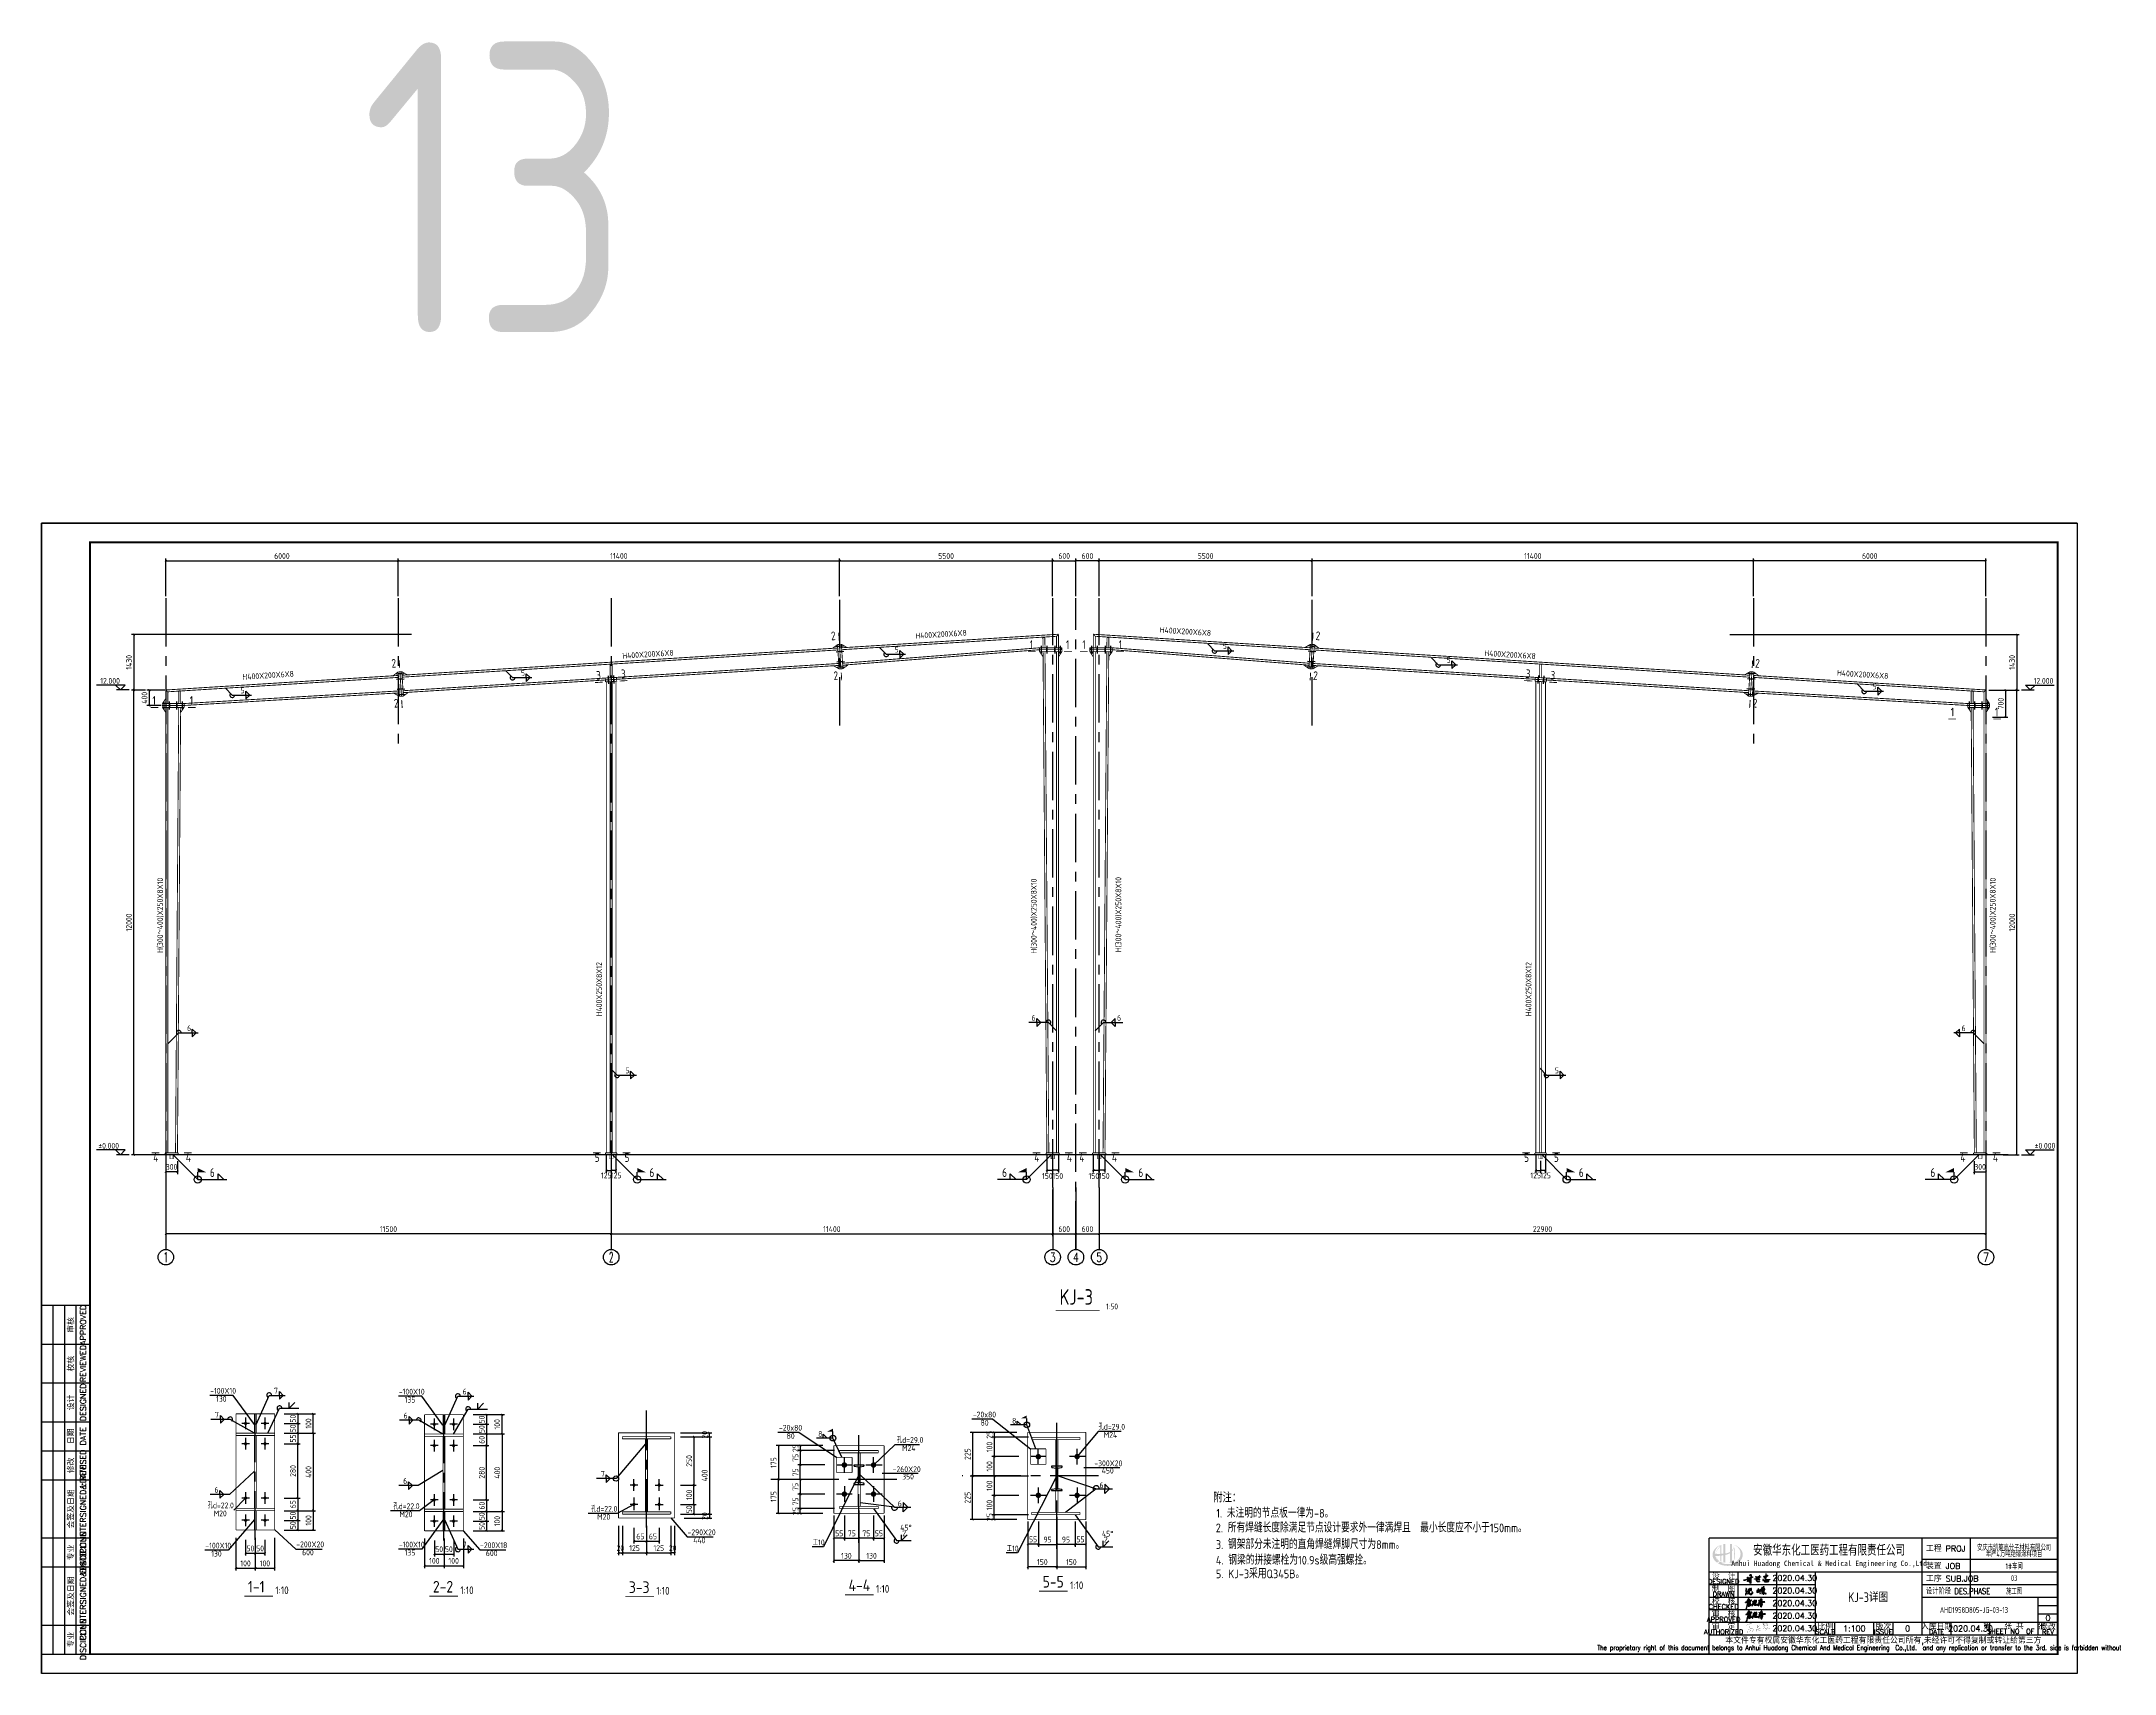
# Model space of a CAD drawing. Header units: millimetres. Extents: x 866309 to 879639, y 39442 to 44891.
# Drawn here: x 878568 to 879639, y 39449 to 40291 of the extents above; entities that cross this region are included whole.
import ezdxf
from ezdxf.enums import TextEntityAlignment as Align

# ---------------------------------------------------------------- set-up
doc = ezdxf.new("R2010")
doc.units = ezdxf.units.MM
doc.header["$LTSCALE"] = 1000
doc.header["$MEASUREMENT"] = 0
for name, pattern in [('2', [11.4, 9, -0.9, 0.6, -0.9]), ('CENTER', [2, 1.25, -0.25, 0.25, -0.25]), ('DASH', [0.35, 0.25, -0.1]), ('DOTE', [2.42, 2, -0.2, 0.02, -0.2]), ('线型4', [5, 1.5, -1, 1.5, -1])]:
    doc.linetypes.add(name, pattern=pattern)
for name, color, linetype in [('10', 7, 'Continuous'), ('1000', 2, 'Continuous'), ('114', 2, 'Continuous'), ('116', 1, 'Continuous'), ('14', 2, 'Continuous'), ('1530', 253, 'Continuous'), ('1534', 7, 'Continuous'), ('20', 2, 'Continuous'), ('AXIS', 3, 'Continuous'), ('AXIS_TEXT', 7, 'Continuous'), ('CON', 3, 'Continuous'), ('DIM', 7, 'Continuous'), ('DOTE', 1, 'DOTE'), ('HATCH', 8, 'Continuous'), ('M_Prof', 2, 'Continuous'), ('Prof', 2, 'Continuous'), ('PUB_TEXT', 7, 'Continuous'), ('中文', 7, 'Continuous'), ('尺寸标注', 7, 'Continuous'), ('层10', 7, 'Continuous'), ('柱子', 8, 'Continuous'), ('标准截面(白色)', 7, 'Continuous'), ('梁集中标注', 2, 'Continuous'), ('焊缝标注', 3, 'Continuous'), ('编号标注', 253, 'Continuous'), ('螺栓孔标注', 253, 'Continuous'), ('轴线', 253, '2'), ('钢板标注', 253, 'Continuous')]:
    doc.layers.add(name, color=color, linetype=linetype)
doc.layers.add('门窗', color=3, linetype='线型4', lineweight=18)
doc.styles.add('_TCH_AXIS', font='COMPLEX', dxfattribs={"bigfont": 'GBCBIG'})
doc.styles.add('COMPLEX', font='COMPLEX')
doc.styles.add('ECEC_TK', font='txt_l.shx', dxfattribs={"bigfont": 'hztxt_l.shx'})
doc.styles.add('ECEC_TQ', font='txt_l.shx', dxfattribs={"bigfont": 'hztxt_l.shx'})
doc.styles.add('ECEC_TQ_S', font='')
doc.styles.add('GBHZ', font='gbenor.shx', dxfattribs={"width": 0.9, "bigfont": 'gbcbig.shx'})
doc.styles.add('TS', font='tssdeng.shx', dxfattribs={"width": 0.8, "height": 2.5, "bigfont": 'tssdchn.shx'})
doc.styles.add('TSSD_REIN', font='tssdeng.shx', dxfattribs={"width": 0.7, "bigfont": 'tssdchn.shx'})
doc.styles.get('ECEC_TQ_S').set_extended_font_data('SimSun')
doc.dimstyles.new('Y10', dxfattribs={"dimscale": 0, "dimtxt": 3, "dimasz": 0.01, "dimexe": 1.2, "dimexo": 1, "dimgap": 1, "dimtad": 1, "dimdec": 0, "dimlfac": 10, "dimzin": 0, "dimdsep": 46, "dimtxsty": 'GBHZ', "dimblk1": 'DX', "dimblk2": 'DX', "dimsah": 1, "dimcen": 0.09, "dimdle": 1, "dimadec": 0, "dimazin": 0, "dimtfac": 1, "dimtdec": 0, "dimtix": 1, "dimtmove": 2, "dimatfit": 3, "dimldrblk": 'DX', "dimfxl": 0, "dimtolj": 1, "dimtzin": 0, "dimarcsym": 0})
doc.dimstyles.new('Y50', dxfattribs={"dimscale": 0, "dimtxt": 3, "dimasz": 0.01, "dimexe": 1.2, "dimexo": 1, "dimgap": 1, "dimtad": 1, "dimdec": 0, "dimlfac": 50, "dimzin": 0, "dimdsep": 46, "dimtxsty": 'GBHZ', "dimblk1": 'DX', "dimblk2": 'DX', "dimsah": 1, "dimcen": 0.09, "dimdle": 1, "dimadec": 0, "dimazin": 0, "dimtfac": 1, "dimtdec": 0, "dimtix": 1, "dimtmove": 2, "dimatfit": 3, "dimldrblk": 'DX', "dimfxl": 0, "dimtolj": 1, "dimtzin": 0, "dimarcsym": 0})

# ---------------------------------------------------------------- blocks, each defined once
blk = doc.blocks.new('DX')
at = {"color": 0, "linetype": 'ByBlock', "const_width": 40}
blk.add_lwpolyline([(-54, -51), (46, 49)], dxfattribs=at)
blk = doc.blocks.new('*D233')
at = {"layer": 'Defpoints', "color": 0, "linetype": 'ByBlock', "transparency": 16777216}
for p in [(878896.9, 39570.9), (878896.9, 39545.9, -3), (878904.9, 39545.9)]:
    blk.add_point(p, dxfattribs=at)
at = {"layer": 'DIM', "color": 0, "linetype": 'ByBlock', "lineweight": -2, "transparency": 16777216}
for p, q in [((878897.9, 39570.9), (878906.1, 39570.9)), ((878904.9, 39570.9), (878904.9, 39546)), ((878897.9, 39545.9), (878906.1, 39545.9))]:
    blk.add_line(p, q, dxfattribs=at)
at = {"layer": 'DIM', "color": 0, "linetype": 'ByBlock', "lineweight": -2, "transparency": 16777216, "xscale": 0.01, "yscale": 0.01, "zscale": 0.01}
for p, rotation in [((878904.9, 39570.9), 90), ((878904.9, 39545.9), 270)]:
    blk.add_blockref('DX', p, dxfattribs=dict(at, rotation=rotation))
at = {"layer": 'DIM', "color": 0, "linetype": 'ByBlock', "transparency": 16777216, "insert": (878902.4, 39558.4), "char_height": 3, "attachment_point": 5, "rotation": 90, "style": 'GBHZ'}
blk.add_mtext('\\A1;250', dxfattribs=at)
blk = doc.blocks.new('*D234')
at = {"layer": 'Defpoints', "color": 0, "linetype": 'ByBlock', "transparency": 16777216}
for p in [(878896.9, 39535.9, -3), (878896.9, 39530.9, -3), (878904.9, 39530.9)]:
    blk.add_point(p, dxfattribs=at)
at = {"layer": 'DIM', "color": 0, "linetype": 'ByBlock', "lineweight": -2, "transparency": 16777216}
for p, q in [((878897.9, 39535.9), (878906.1, 39535.9)), ((878897.9, 39530.9), (878906.1, 39530.9)), ((878904.9, 39535.9), (878904.9, 39531))]:
    blk.add_line(p, q, dxfattribs=at)
at = {"layer": 'DIM', "color": 0, "linetype": 'ByBlock', "lineweight": -2, "transparency": 16777216, "xscale": 0.01, "yscale": 0.01, "zscale": 0.01}
for p, rotation in [((878904.9, 39535.9), 90), ((878904.9, 39530.9), 270)]:
    blk.add_blockref('DX', p, dxfattribs=dict(at, rotation=rotation))
at = {"layer": 'DIM', "color": 0, "linetype": 'ByBlock', "transparency": 16777216, "insert": (878902.4, 39533.4), "char_height": 3, "attachment_point": 5, "rotation": 90, "style": 'GBHZ'}
blk.add_mtext('\\A1;50', dxfattribs=at)
blk = doc.blocks.new('*D235')
at = {"layer": 'Defpoints', "color": 0, "linetype": 'ByBlock', "transparency": 16777216}
for p in [(878873.9, 39524.9, -3), (878880.4, 39524.9, -3), (878880.4, 39516.9)]:
    blk.add_point(p, dxfattribs=at)
at = {"layer": 'DIM', "color": 0, "linetype": 'ByBlock', "lineweight": -2, "transparency": 16777216}
for p, q in [((878873.9, 39523.9), (878873.9, 39515.7)), ((878873.9, 39516.9), (878880.4, 39516.9)), ((878880.4, 39523.9), (878880.4, 39515.7))]:
    blk.add_line(p, q, dxfattribs=at)
at = {"layer": 'DIM', "color": 0, "linetype": 'ByBlock', "lineweight": -2, "transparency": 16777216, "xscale": 0.01, "yscale": 0.01, "zscale": 0.01, "rotation": 180}
blk.add_blockref('DX', (878873.9, 39516.9), dxfattribs=at)
at = {"layer": 'DIM', "color": 0, "linetype": 'ByBlock', "lineweight": -2, "transparency": 16777216, "xscale": 0.01, "yscale": 0.01, "zscale": 0.01}
blk.add_blockref('DX', (878880.4, 39516.9), dxfattribs=at)
at = {"layer": 'DIM', "color": 0, "linetype": 'ByBlock', "transparency": 16777216, "insert": (878877.2, 39519.4), "char_height": 3, "attachment_point": 5, "style": 'GBHZ'}
blk.add_mtext('\\A1;65', dxfattribs=at)
blk = doc.blocks.new('*D236')
at = {"layer": 'Defpoints', "color": 0, "linetype": 'ByBlock', "transparency": 16777216}
for p in [(878880.4, 39524.9, -3), (878886.9, 39524.9, -3), (878886.9, 39516.9)]:
    blk.add_point(p, dxfattribs=at)
at = {"layer": 'DIM', "color": 0, "linetype": 'ByBlock', "lineweight": -2, "transparency": 16777216}
for p, q in [((878880.4, 39523.9), (878880.4, 39515.7)), ((878880.4, 39516.9), (878886.9, 39516.9)), ((878886.9, 39523.9), (878886.9, 39515.7))]:
    blk.add_line(p, q, dxfattribs=at)
at = {"layer": 'DIM', "color": 0, "linetype": 'ByBlock', "lineweight": -2, "transparency": 16777216, "xscale": 0.01, "yscale": 0.01, "zscale": 0.01, "rotation": 180}
blk.add_blockref('DX', (878880.4, 39516.9), dxfattribs=at)
at = {"layer": 'DIM', "color": 0, "linetype": 'ByBlock', "lineweight": -2, "transparency": 16777216, "xscale": 0.01, "yscale": 0.01, "zscale": 0.01}
blk.add_blockref('DX', (878886.9, 39516.9), dxfattribs=at)
at = {"layer": 'DIM', "color": 0, "linetype": 'ByBlock', "transparency": 16777216, "insert": (878883.7, 39519.4), "char_height": 3, "attachment_point": 5, "style": 'GBHZ'}
blk.add_mtext('\\A1;65', dxfattribs=at)
blk = doc.blocks.new('*D237')
at = {"layer": 'Defpoints', "color": 0, "linetype": 'ByBlock', "transparency": 16777216}
for p in [(878867.9, 39525.9, -3), (878880.4, 39525.9, -3), (878880.4, 39510.9)]:
    blk.add_point(p, dxfattribs=at)
at = {"layer": 'DIM', "color": 0, "linetype": 'ByBlock', "lineweight": -2, "transparency": 16777216}
for p, q in [((878867.9, 39524.9), (878867.9, 39509.7)), ((878880.4, 39524.9), (878880.4, 39509.7)), ((878867.9, 39510.9), (878880.4, 39510.9))]:
    blk.add_line(p, q, dxfattribs=at)
at = {"layer": 'DIM', "color": 0, "linetype": 'ByBlock', "lineweight": -2, "transparency": 16777216, "xscale": 0.01, "yscale": 0.01, "zscale": 0.01, "rotation": 180}
blk.add_blockref('DX', (878867.9, 39510.9), dxfattribs=at)
at = {"layer": 'DIM', "color": 0, "linetype": 'ByBlock', "lineweight": -2, "transparency": 16777216, "xscale": 0.01, "yscale": 0.01, "zscale": 0.01}
blk.add_blockref('DX', (878880.4, 39510.9), dxfattribs=at)
at = {"layer": 'DIM', "color": 0, "linetype": 'ByBlock', "transparency": 16777216, "insert": (878874.2, 39513.4), "char_height": 3, "attachment_point": 5, "style": 'GBHZ'}
blk.add_mtext('\\A1;125', dxfattribs=at)
blk = doc.blocks.new('*D238')
at = {"layer": 'Defpoints', "color": 0, "linetype": 'ByBlock', "transparency": 16777216}
for p in [(878880.4, 39525.9, -3), (878892.9, 39525.9, -3), (878892.9, 39510.9)]:
    blk.add_point(p, dxfattribs=at)
at = {"layer": 'DIM', "color": 0, "linetype": 'ByBlock', "lineweight": -2, "transparency": 16777216}
for p, q in [((878880.4, 39524.9), (878880.4, 39509.7)), ((878892.9, 39524.9), (878892.9, 39509.7)), ((878880.4, 39510.9), (878892.9, 39510.9))]:
    blk.add_line(p, q, dxfattribs=at)
at = {"layer": 'DIM', "color": 0, "linetype": 'ByBlock', "lineweight": -2, "transparency": 16777216, "xscale": 0.01, "yscale": 0.01, "zscale": 0.01, "rotation": 180}
blk.add_blockref('DX', (878880.4, 39510.9), dxfattribs=at)
at = {"layer": 'DIM', "color": 0, "linetype": 'ByBlock', "lineweight": -2, "transparency": 16777216, "xscale": 0.01, "yscale": 0.01, "zscale": 0.01}
blk.add_blockref('DX', (878892.9, 39510.9), dxfattribs=at)
at = {"layer": 'DIM', "color": 0, "linetype": 'ByBlock', "transparency": 16777216, "insert": (878886.7, 39513.4), "char_height": 3, "attachment_point": 5, "style": 'GBHZ'}
blk.add_mtext('\\A1;125', dxfattribs=at)
blk = doc.blocks.new('*D239')
at = {"layer": 'Defpoints', "color": 0, "linetype": 'ByBlock', "transparency": 16777216}
for p in [(878904.9, 39570.9, -3), (878896.9, 39530.9, -3), (878912.9, 39530.9)]:
    blk.add_point(p, dxfattribs=at)
at = {"layer": 'DIM', "color": 0, "linetype": 'ByBlock', "lineweight": -2, "transparency": 16777216}
for p, q in [((878905.9, 39570.9), (878914.1, 39570.9)), ((878912.9, 39570.9), (878912.9, 39531)), ((878897.9, 39530.9), (878914.1, 39530.9))]:
    blk.add_line(p, q, dxfattribs=at)
at = {"layer": 'DIM', "color": 0, "linetype": 'ByBlock', "lineweight": -2, "transparency": 16777216, "xscale": 0.01, "yscale": 0.01, "zscale": 0.01}
for p, rotation in [((878912.9, 39570.9), 90), ((878912.9, 39530.9), 270)]:
    blk.add_blockref('DX', p, dxfattribs=dict(at, rotation=rotation))
at = {"layer": 'DIM', "color": 0, "linetype": 'ByBlock', "transparency": 16777216, "insert": (878910.4, 39550.9), "char_height": 3, "attachment_point": 5, "rotation": 90, "style": 'GBHZ'}
blk.add_mtext('\\A1;400', dxfattribs=at)
blk = doc.blocks.new('*D240')
at = {"layer": 'Defpoints', "color": 0, "linetype": 'ByBlock', "transparency": 16777216}
for p in [(878897.9, 39530.9), (878898.9, 39528.9), (878912.9, 39528.9)]:
    blk.add_point(p, dxfattribs=at)
at = {"layer": 'DIM', "color": 0, "linetype": 'ByBlock', "lineweight": -2, "transparency": 16777216}
for p, q in [((878898.9, 39530.9), (878914.1, 39530.9)), ((878899.9, 39528.9), (878914.1, 39528.9)), ((878912.9, 39531), (878912.9, 39531)), ((878912.9, 39530.9), (878912.9, 39528.9)), ((878912.9, 39528.9), (878912.9, 39528.9))]:
    blk.add_line(p, q, dxfattribs=at)
at = {"layer": 'DIM', "color": 0, "linetype": 'ByBlock', "lineweight": -2, "transparency": 16777216, "xscale": 0.01, "yscale": 0.01, "zscale": 0.01}
for p, rotation in [((878912.9, 39530.9), 270), ((878912.9, 39528.9), 90)]:
    blk.add_blockref('DX', p, dxfattribs=dict(at, rotation=rotation))
at = {"layer": 'DIM', "color": 0, "linetype": 'ByBlock', "transparency": 16777216, "insert": (878910.4, 39529.9), "char_height": 3, "attachment_point": 5, "rotation": 90, "style": 'GBHZ'}
blk.add_mtext('\\A1;20', dxfattribs=at)
blk = doc.blocks.new('*D241')
at = {"layer": 'Defpoints', "color": 0, "linetype": 'ByBlock', "transparency": 16777216}
for p in [(878896.9, 39572.9, -3), (878897.9, 39570.9), (878912.9, 39572.9)]:
    blk.add_point(p, dxfattribs=at)
at = {"layer": 'DIM', "color": 0, "linetype": 'ByBlock', "lineweight": -2, "transparency": 16777216}
for p, q in [((878897.9, 39572.9), (878914.1, 39572.9)), ((878898.9, 39570.9), (878914.1, 39570.9)), ((878912.9, 39573), (878912.9, 39573)), ((878912.9, 39570.9), (878912.9, 39572.9)), ((878912.9, 39570.9), (878912.9, 39570.9))]:
    blk.add_line(p, q, dxfattribs=at)
at = {"layer": 'DIM', "color": 0, "linetype": 'ByBlock', "lineweight": -2, "transparency": 16777216, "xscale": 0.01, "yscale": 0.01, "zscale": 0.01}
for p, rotation in [((878912.9, 39572.9), 270), ((878912.9, 39570.9), 90)]:
    blk.add_blockref('DX', p, dxfattribs=dict(at, rotation=rotation))
at = {"layer": 'DIM', "color": 0, "linetype": 'ByBlock', "transparency": 16777216, "insert": (878910.4, 39571.9), "char_height": 3, "attachment_point": 5, "rotation": 90, "style": 'GBHZ'}
blk.add_mtext('\\A1;20', dxfattribs=at)
blk = doc.blocks.new('*D242')
at = {"layer": 'Defpoints', "color": 0, "linetype": 'ByBlock', "transparency": 16777216}
for p in [(878896.9, 39545.9, -3), (878904.9, 39545.9), (878896.9, 39535.9, -3)]:
    blk.add_point(p, dxfattribs=at)
at = {"layer": 'DIM', "color": 0, "linetype": 'ByBlock', "lineweight": -2, "transparency": 16777216}
for p, q in [((878897.9, 39545.9), (878906.1, 39545.9)), ((878904.9, 39536), (878904.9, 39545.9)), ((878897.9, 39535.9), (878906.1, 39535.9))]:
    blk.add_line(p, q, dxfattribs=at)
at = {"layer": 'DIM', "color": 0, "linetype": 'ByBlock', "lineweight": -2, "transparency": 16777216, "xscale": 0.01, "yscale": 0.01, "zscale": 0.01}
for p, rotation in [((878904.9, 39545.9), 90), ((878904.9, 39535.9), 270)]:
    blk.add_blockref('DX', p, dxfattribs=dict(at, rotation=rotation))
at = {"layer": 'DIM', "color": 0, "linetype": 'ByBlock', "transparency": 16777216, "insert": (878902.4, 39540.9), "char_height": 3, "attachment_point": 5, "rotation": 90, "style": 'GBHZ'}
blk.add_mtext('\\A1;100', dxfattribs=at)
blk = doc.blocks.new('*D243')
at = {"layer": 'Defpoints', "color": 0, "linetype": 'ByBlock', "transparency": 16777216}
for p in [(878892.9, 39525.9, -3), (878894.9, 39525.9, -3), (878892.9, 39510.9)]:
    blk.add_point(p, dxfattribs=at)
at = {"layer": 'DIM', "color": 0, "linetype": 'ByBlock', "lineweight": -2, "transparency": 16777216}
for p, q in [((878892.9, 39524.9), (878892.9, 39509.7)), ((878894.9, 39524.9), (878894.9, 39509.7)), ((878892.9, 39510.9), (878892.9, 39510.9)), ((878894.9, 39510.9), (878892.9, 39510.9)), ((878894.9, 39510.9), (878894.9, 39510.9))]:
    blk.add_line(p, q, dxfattribs=at)
at = {"layer": 'DIM', "color": 0, "linetype": 'ByBlock', "lineweight": -2, "transparency": 16777216, "xscale": 0.01, "yscale": 0.01, "zscale": 0.01}
blk.add_blockref('DX', (878892.9, 39510.9), dxfattribs=at)
at = {"layer": 'DIM', "color": 0, "linetype": 'ByBlock', "lineweight": -2, "transparency": 16777216, "xscale": 0.01, "yscale": 0.01, "zscale": 0.01, "rotation": 180}
blk.add_blockref('DX', (878894.9, 39510.9), dxfattribs=at)
at = {"layer": 'DIM', "color": 0, "linetype": 'ByBlock', "transparency": 16777216, "insert": (878893.9, 39513.4), "char_height": 3, "attachment_point": 5, "style": 'GBHZ'}
blk.add_mtext('\\A1;20', dxfattribs=at)
blk = doc.blocks.new('*D244')
at = {"layer": 'Defpoints', "color": 0, "linetype": 'ByBlock', "transparency": 16777216}
for p in [(878865.9, 39525.9, -3), (878867.9, 39525.9, -3), (878867.9, 39510.9)]:
    blk.add_point(p, dxfattribs=at)
at = {"layer": 'DIM', "color": 0, "linetype": 'ByBlock', "lineweight": -2, "transparency": 16777216}
for p, q in [((878865.9, 39524.9), (878865.9, 39509.7)), ((878867.9, 39524.9), (878867.9, 39509.7)), ((878865.9, 39510.9), (878865.9, 39510.9)), ((878865.9, 39510.9), (878867.9, 39510.9)), ((878867.9, 39510.9), (878867.9, 39510.9))]:
    blk.add_line(p, q, dxfattribs=at)
at = {"layer": 'DIM', "color": 0, "linetype": 'ByBlock', "lineweight": -2, "transparency": 16777216, "xscale": 0.01, "yscale": 0.01, "zscale": 0.01}
blk.add_blockref('DX', (878865.9, 39510.9), dxfattribs=at)
at = {"layer": 'DIM', "color": 0, "linetype": 'ByBlock', "lineweight": -2, "transparency": 16777216, "xscale": 0.01, "yscale": 0.01, "zscale": 0.01, "rotation": 180}
blk.add_blockref('DX', (878867.9, 39510.9), dxfattribs=at)
at = {"layer": 'DIM', "color": 0, "linetype": 'ByBlock', "transparency": 16777216, "insert": (878866.9, 39513.4), "char_height": 3, "attachment_point": 5, "style": 'GBHZ'}
blk.add_mtext('\\A1;20', dxfattribs=at)
blk = doc.blocks.new('*D405')
at = {"layer": 'Defpoints', "color": 0, "transparency": 16777216}
for p in [(878859.6, 39717.4), (878862.1, 39714.4), (878862.1, 39708.4)]:
    blk.add_point(p, dxfattribs=at)
at = {"layer": 'dim', "color": 0, "lineweight": -2, "transparency": 16777216}
for p, q in [((878859.6, 39716.4), (878859.6, 39707.2)), ((878862.1, 39713.4), (878862.1, 39707.2)), ((878859.7, 39708.4), (878862.1, 39708.4))]:
    blk.add_line(p, q, dxfattribs=at)
at = {"layer": 'dim', "color": 0, "lineweight": -2, "transparency": 16777216, "xscale": 0.01, "yscale": 0.01, "zscale": 0.01, "rotation": 180}
blk.add_blockref('DX', (878859.6, 39708.4), dxfattribs=at)
at = {"layer": 'dim', "color": 0, "lineweight": -2, "transparency": 16777216, "xscale": 0.01, "yscale": 0.01, "zscale": 0.01}
blk.add_blockref('DX', (878862.1, 39708.4), dxfattribs=at)
at = {"layer": 'dim', "color": 0, "transparency": 16777216, "insert": (878859.6, 39705.8), "char_height": 3, "attachment_point": 5, "style": 'GBHZ'}
blk.add_mtext('\\A1;125', dxfattribs=at)
blk = doc.blocks.new('*D406')
at = {"layer": 'Defpoints', "color": 0, "transparency": 16777216}
for p in [(878862.1, 39714.4), (878864.6, 39717.4), (878862.1, 39708.4)]:
    blk.add_point(p, dxfattribs=at)
at = {"layer": 'dim', "color": 0, "lineweight": -2, "transparency": 16777216}
for p, q in [((878862.1, 39713.4), (878862.1, 39707.2)), ((878864.6, 39716.4), (878864.6, 39707.2)), ((878864.6, 39708.4), (878862.2, 39708.4))]:
    blk.add_line(p, q, dxfattribs=at)
at = {"layer": 'dim', "color": 0, "lineweight": -2, "transparency": 16777216, "xscale": 0.01, "yscale": 0.01, "zscale": 0.01, "rotation": 180}
blk.add_blockref('DX', (878862.1, 39708.4), dxfattribs=at)
at = {"layer": 'dim', "color": 0, "lineweight": -2, "transparency": 16777216, "xscale": 0.01, "yscale": 0.01, "zscale": 0.01}
blk.add_blockref('DX', (878864.6, 39708.4), dxfattribs=at)
at = {"layer": 'dim', "color": 0, "transparency": 16777216, "insert": (878864.7, 39705.8), "char_height": 3, "attachment_point": 5, "style": 'GBHZ'}
blk.add_mtext('\\A1;125', dxfattribs=at)
blk = doc.blocks.new('*D2245')
at = {"layer": 'Defpoints', "color": 0, "linetype": 'ByBlock', "transparency": 16777216}
for p in [(878990.1, 39523.3), (879003.1, 39523.3), (879003.1, 39506.9)]:
    blk.add_point(p, dxfattribs=at)
at = {"layer": 'DIM', "color": 0, "linetype": 'ByBlock', "lineweight": -2, "transparency": 16777216}
for p, q in [((878990.1, 39522.3), (878990.1, 39505.7)), ((879003.1, 39522.3), (879003.1, 39505.7)), ((878990.1, 39506.9), (879003.1, 39506.9))]:
    blk.add_line(p, q, dxfattribs=at)
at = {"layer": 'DIM', "color": 0, "linetype": 'ByBlock', "lineweight": -2, "transparency": 16777216, "xscale": 0.01, "yscale": 0.01, "zscale": 0.01, "rotation": 180}
blk.add_blockref('DX', (878990.1, 39506.9), dxfattribs=at)
at = {"layer": 'DIM', "color": 0, "linetype": 'ByBlock', "lineweight": -2, "transparency": 16777216, "xscale": 0.01, "yscale": 0.01, "zscale": 0.01}
blk.add_blockref('DX', (879003.1, 39506.9), dxfattribs=at)
at = {"layer": 'DIM', "color": 0, "linetype": 'ByBlock', "transparency": 16777216, "insert": (878996.6, 39509.4), "char_height": 3, "attachment_point": 5, "style": 'GBHZ'}
blk.add_mtext('\\A1;130', dxfattribs=at)
blk = doc.blocks.new('*D2246')
at = {"layer": 'Defpoints', "color": 0, "linetype": 'ByBlock', "transparency": 16777216}
for p in [(878977.1, 39523.3), (878990.1, 39524.5), (878977.1, 39506.9)]:
    blk.add_point(p, dxfattribs=at)
at = {"layer": 'DIM', "color": 0, "linetype": 'ByBlock', "lineweight": -2, "transparency": 16777216}
for p, q in [((878977.1, 39522.3), (878977.1, 39505.7)), ((878990.1, 39523.5), (878990.1, 39505.7)), ((878990.1, 39506.9), (878977.1, 39506.9))]:
    blk.add_line(p, q, dxfattribs=at)
at = {"layer": 'DIM', "color": 0, "linetype": 'ByBlock', "lineweight": -2, "transparency": 16777216, "xscale": 0.01, "yscale": 0.01, "zscale": 0.01, "rotation": 180}
blk.add_blockref('DX', (878977.1, 39506.9), dxfattribs=at)
at = {"layer": 'DIM', "color": 0, "linetype": 'ByBlock', "lineweight": -2, "transparency": 16777216, "xscale": 0.01, "yscale": 0.01, "zscale": 0.01}
blk.add_blockref('DX', (878990.1, 39506.9), dxfattribs=at)
at = {"layer": 'DIM', "color": 0, "linetype": 'ByBlock', "transparency": 16777216, "insert": (878983.6, 39509.4), "char_height": 3, "attachment_point": 5, "style": 'GBHZ'}
blk.add_mtext('\\A1;130', dxfattribs=at)
blk = doc.blocks.new('*D2247')
at = {"layer": 'Defpoints', "color": 0, "linetype": 'ByBlock', "transparency": 16777216}
for p in [(878969, 39566.3), (878948.5, 39548.8), (878966, 39548.8)]:
    blk.add_point(p, dxfattribs=at)
at = {"layer": 'DIM', "color": 0, "linetype": 'ByBlock', "lineweight": -2, "transparency": 16777216}
for p, q in [((878968, 39566.3), (878947.3, 39566.3)), ((878948.5, 39566.3), (878948.5, 39548.8)), ((878965, 39548.8), (878947.3, 39548.8))]:
    blk.add_line(p, q, dxfattribs=at)
at = {"layer": 'DIM', "color": 0, "linetype": 'ByBlock', "lineweight": -2, "transparency": 16777216, "xscale": 0.01, "yscale": 0.01, "zscale": 0.01}
for p, rotation in [((878948.5, 39566.3), 90), ((878948.5, 39548.8), 270)]:
    blk.add_blockref('DX', p, dxfattribs=dict(at, rotation=rotation))
at = {"layer": 'DIM', "color": 0, "linetype": 'ByBlock', "transparency": 16777216, "insert": (878946, 39557.5), "char_height": 3, "attachment_point": 5, "rotation": 90, "style": 'GBHZ'}
blk.add_mtext('\\A1;175', dxfattribs=at)
blk = doc.blocks.new('*D2248')
at = {"layer": 'Defpoints', "color": 0, "linetype": 'ByBlock', "transparency": 16777216}
for p in [(878948.5, 39548.8), (878966, 39548.8), (878969, 39531.3)]:
    blk.add_point(p, dxfattribs=at)
at = {"layer": 'DIM', "color": 0, "linetype": 'ByBlock', "lineweight": -2, "transparency": 16777216}
for p, q in [((878965, 39548.8), (878947.3, 39548.8)), ((878948.5, 39531.3), (878948.5, 39548.8)), ((878968, 39531.3), (878947.3, 39531.3))]:
    blk.add_line(p, q, dxfattribs=at)
at = {"layer": 'DIM', "color": 0, "linetype": 'ByBlock', "lineweight": -2, "transparency": 16777216, "xscale": 0.01, "yscale": 0.01, "zscale": 0.01}
for p, rotation in [((878948.5, 39548.8), 90), ((878948.5, 39531.3), 270)]:
    blk.add_blockref('DX', p, dxfattribs=dict(at, rotation=rotation))
at = {"layer": 'DIM', "color": 0, "linetype": 'ByBlock', "transparency": 16777216, "insert": (878946, 39540), "char_height": 3, "attachment_point": 5, "rotation": 90, "style": 'GBHZ'}
blk.add_mtext('\\A1;175', dxfattribs=at)
blk = doc.blocks.new('*D2249')
at = {"layer": 'Defpoints', "color": 0, "linetype": 'ByBlock', "transparency": 16777216}
for p in [(878977.1, 39531.3), (878982.6, 39531.3), (878977.1, 39518.5)]:
    blk.add_point(p, dxfattribs=at)
at = {"layer": 'DIM', "color": 0, "linetype": 'ByBlock', "lineweight": -2, "transparency": 16777216}
for p, q in [((878977.1, 39530.3), (878977.1, 39517.3)), ((878982.6, 39530.3), (878982.6, 39517.3)), ((878982.6, 39518.5), (878977.1, 39518.5))]:
    blk.add_line(p, q, dxfattribs=at)
at = {"layer": 'DIM', "color": 0, "linetype": 'ByBlock', "lineweight": -2, "transparency": 16777216, "xscale": 0.01, "yscale": 0.01, "zscale": 0.01, "rotation": 180}
blk.add_blockref('DX', (878977.1, 39518.5), dxfattribs=at)
at = {"layer": 'DIM', "color": 0, "linetype": 'ByBlock', "lineweight": -2, "transparency": 16777216, "xscale": 0.01, "yscale": 0.01, "zscale": 0.01}
blk.add_blockref('DX', (878982.6, 39518.5), dxfattribs=at)
at = {"layer": 'DIM', "color": 0, "linetype": 'ByBlock', "transparency": 16777216, "insert": (878979.9, 39521), "char_height": 3, "attachment_point": 5, "style": 'GBHZ'}
blk.add_mtext('\\A1;55', dxfattribs=at)
blk = doc.blocks.new('*D2250')
at = {"layer": 'Defpoints', "color": 0, "linetype": 'ByBlock', "transparency": 16777216}
for p in [(878982.6, 39531.3), (878990.1, 39533.8), (878990.1, 39518.5)]:
    blk.add_point(p, dxfattribs=at)
at = {"layer": 'DIM', "color": 0, "linetype": 'ByBlock', "lineweight": -2, "transparency": 16777216}
for p, q in [((878982.6, 39530.3), (878982.6, 39517.3)), ((878990.1, 39532.8), (878990.1, 39517.3)), ((878982.6, 39518.5), (878990.1, 39518.5))]:
    blk.add_line(p, q, dxfattribs=at)
at = {"layer": 'DIM', "color": 0, "linetype": 'ByBlock', "lineweight": -2, "transparency": 16777216, "xscale": 0.01, "yscale": 0.01, "zscale": 0.01, "rotation": 180}
blk.add_blockref('DX', (878982.6, 39518.5), dxfattribs=at)
at = {"layer": 'DIM', "color": 0, "linetype": 'ByBlock', "lineweight": -2, "transparency": 16777216, "xscale": 0.01, "yscale": 0.01, "zscale": 0.01}
blk.add_blockref('DX', (878990.1, 39518.5), dxfattribs=at)
at = {"layer": 'DIM', "color": 0, "linetype": 'ByBlock', "transparency": 16777216, "insert": (878986.4, 39521), "char_height": 3, "attachment_point": 5, "style": 'GBHZ'}
blk.add_mtext('\\A1;75', dxfattribs=at)
blk = doc.blocks.new('*D2251')
at = {"layer": 'Defpoints', "color": 0, "linetype": 'ByBlock', "transparency": 16777216}
for p in [(878959.8, 39563.8), (878972.5, 39566.3), (878978.5, 39563.8)]:
    blk.add_point(p, dxfattribs=at)
at = {"layer": 'DIM', "color": 0, "linetype": 'ByBlock', "lineweight": -2, "transparency": 16777216}
for p, q in [((878971.5, 39566.3), (878958.6, 39566.3)), ((878977.5, 39563.8), (878958.6, 39563.8)), ((878959.8, 39566.3), (878959.8, 39566.3)), ((878959.8, 39566.3), (878959.8, 39563.8)), ((878959.8, 39563.8), (878959.8, 39563.8))]:
    blk.add_line(p, q, dxfattribs=at)
at = {"layer": 'DIM', "color": 0, "linetype": 'ByBlock', "lineweight": -2, "transparency": 16777216, "xscale": 0.01, "yscale": 0.01, "zscale": 0.01}
for p, rotation in [((878959.8, 39566.3), 270), ((878959.8, 39563.8), 90)]:
    blk.add_blockref('DX', p, dxfattribs=dict(at, rotation=rotation))
at = {"layer": 'DIM', "color": 0, "linetype": 'ByBlock', "transparency": 16777216, "insert": (878957.3, 39565), "char_height": 3, "attachment_point": 5, "rotation": 90, "style": 'GBHZ'}
blk.add_mtext('\\A1;25', dxfattribs=at)
blk = doc.blocks.new('*D2252')
at = {"layer": 'Defpoints', "color": 0, "linetype": 'ByBlock', "transparency": 16777216}
for p in [(878978.5, 39563.8), (878959.8, 39556.3), (878973.5, 39556.3)]:
    blk.add_point(p, dxfattribs=at)
at = {"layer": 'DIM', "color": 0, "linetype": 'ByBlock', "lineweight": -2, "transparency": 16777216}
for p, q in [((878977.5, 39563.8), (878958.6, 39563.8)), ((878959.8, 39563.8), (878959.8, 39556.3)), ((878972.5, 39556.3), (878958.6, 39556.3))]:
    blk.add_line(p, q, dxfattribs=at)
at = {"layer": 'DIM', "color": 0, "linetype": 'ByBlock', "lineweight": -2, "transparency": 16777216, "xscale": 0.01, "yscale": 0.01, "zscale": 0.01}
for p, rotation in [((878959.8, 39563.8), 90), ((878959.8, 39556.3), 270)]:
    blk.add_blockref('DX', p, dxfattribs=dict(at, rotation=rotation))
at = {"layer": 'DIM', "color": 0, "linetype": 'ByBlock', "transparency": 16777216, "insert": (878957.3, 39560), "char_height": 3, "attachment_point": 5, "rotation": 90, "style": 'GBHZ'}
blk.add_mtext('\\A1;75', dxfattribs=at)
blk = doc.blocks.new('*D2253')
at = {"layer": 'Defpoints', "color": 0, "linetype": 'ByBlock', "transparency": 16777216}
for p in [(878959.8, 39533.8), (878972.5, 39531.3), (878978.5, 39533.8)]:
    blk.add_point(p, dxfattribs=at)
at = {"layer": 'DIM', "color": 0, "linetype": 'ByBlock', "lineweight": -2, "transparency": 16777216}
for p, q in [((878977.5, 39533.8), (878958.6, 39533.8)), ((878971.5, 39531.3), (878958.6, 39531.3)), ((878959.8, 39533.8), (878959.8, 39533.8)), ((878959.8, 39531.3), (878959.8, 39533.8)), ((878959.8, 39531.3), (878959.8, 39531.3))]:
    blk.add_line(p, q, dxfattribs=at)
at = {"layer": 'DIM', "color": 0, "linetype": 'ByBlock', "lineweight": -2, "transparency": 16777216, "xscale": 0.01, "yscale": 0.01, "zscale": 0.01}
for p, rotation in [((878959.8, 39533.8), 270), ((878959.8, 39531.3), 90)]:
    blk.add_blockref('DX', p, dxfattribs=dict(at, rotation=rotation))
at = {"layer": 'DIM', "color": 0, "linetype": 'ByBlock', "transparency": 16777216, "insert": (878957.3, 39532.5), "char_height": 3, "attachment_point": 5, "rotation": 90, "style": 'GBHZ'}
blk.add_mtext('\\A1;25', dxfattribs=at)
blk = doc.blocks.new('*D2254')
at = {"layer": 'Defpoints', "color": 0, "linetype": 'ByBlock', "transparency": 16777216}
for p in [(878997.6, 39531.3), (879003.1, 39531.3), (879003.1, 39518.5)]:
    blk.add_point(p, dxfattribs=at)
at = {"layer": 'DIM', "color": 0, "linetype": 'ByBlock', "lineweight": -2, "transparency": 16777216}
for p, q in [((878997.6, 39530.3), (878997.6, 39517.3)), ((879003.1, 39530.3), (879003.1, 39517.3)), ((878997.6, 39518.5), (879003.1, 39518.5))]:
    blk.add_line(p, q, dxfattribs=at)
at = {"layer": 'DIM', "color": 0, "linetype": 'ByBlock', "lineweight": -2, "transparency": 16777216, "xscale": 0.01, "yscale": 0.01, "zscale": 0.01, "rotation": 180}
blk.add_blockref('DX', (878997.6, 39518.5), dxfattribs=at)
at = {"layer": 'DIM', "color": 0, "linetype": 'ByBlock', "lineweight": -2, "transparency": 16777216, "xscale": 0.01, "yscale": 0.01, "zscale": 0.01}
blk.add_blockref('DX', (879003.1, 39518.5), dxfattribs=at)
at = {"layer": 'DIM', "color": 0, "linetype": 'ByBlock', "transparency": 16777216, "insert": (879000.4, 39521), "char_height": 3, "attachment_point": 5, "style": 'GBHZ'}
blk.add_mtext('\\A1;55', dxfattribs=at)
blk = doc.blocks.new('*D2255')
at = {"layer": 'Defpoints', "color": 0, "linetype": 'ByBlock', "transparency": 16777216}
for p in [(878990.1, 39533.8), (878997.6, 39531.3), (878990.1, 39518.5)]:
    blk.add_point(p, dxfattribs=at)
at = {"layer": 'DIM', "color": 0, "linetype": 'ByBlock', "lineweight": -2, "transparency": 16777216}
for p, q in [((878990.1, 39532.8), (878990.1, 39517.3)), ((878997.6, 39530.3), (878997.6, 39517.3)), ((878997.6, 39518.5), (878990.1, 39518.5))]:
    blk.add_line(p, q, dxfattribs=at)
at = {"layer": 'DIM', "color": 0, "linetype": 'ByBlock', "lineweight": -2, "transparency": 16777216, "xscale": 0.01, "yscale": 0.01, "zscale": 0.01, "rotation": 180}
blk.add_blockref('DX', (878990.1, 39518.5), dxfattribs=at)
at = {"layer": 'DIM', "color": 0, "linetype": 'ByBlock', "lineweight": -2, "transparency": 16777216, "xscale": 0.01, "yscale": 0.01, "zscale": 0.01}
blk.add_blockref('DX', (878997.6, 39518.5), dxfattribs=at)
at = {"layer": 'DIM', "color": 0, "linetype": 'ByBlock', "transparency": 16777216, "insert": (878993.9, 39521), "char_height": 3, "attachment_point": 5, "style": 'GBHZ'}
blk.add_mtext('\\A1;75', dxfattribs=at)
blk = doc.blocks.new('*D2256')
at = {"layer": 'Defpoints', "color": 0, "linetype": 'ByBlock', "transparency": 16777216}
for p in [(878959.8, 39556.3), (878973.5, 39556.3), (878978.5, 39548.8)]:
    blk.add_point(p, dxfattribs=at)
at = {"layer": 'DIM', "color": 0, "linetype": 'ByBlock', "lineweight": -2, "transparency": 16777216}
for p, q in [((878972.5, 39556.3), (878958.6, 39556.3)), ((878959.8, 39548.8), (878959.8, 39556.3)), ((878977.5, 39548.8), (878958.6, 39548.8))]:
    blk.add_line(p, q, dxfattribs=at)
at = {"layer": 'DIM', "color": 0, "linetype": 'ByBlock', "lineweight": -2, "transparency": 16777216, "xscale": 0.01, "yscale": 0.01, "zscale": 0.01}
for p, rotation in [((878959.8, 39556.3), 90), ((878959.8, 39548.8), 270)]:
    blk.add_blockref('DX', p, dxfattribs=dict(at, rotation=rotation))
at = {"layer": 'DIM', "color": 0, "linetype": 'ByBlock', "transparency": 16777216, "insert": (878957.3, 39552.5), "char_height": 3, "attachment_point": 5, "rotation": 90, "style": 'GBHZ'}
blk.add_mtext('\\A1;75', dxfattribs=at)
blk = doc.blocks.new('*D2257')
at = {"layer": 'Defpoints', "color": 0, "linetype": 'ByBlock', "transparency": 16777216}
for p in [(878959.8, 39541.3), (878973.5, 39541.3), (878978.5, 39533.8)]:
    blk.add_point(p, dxfattribs=at)
at = {"layer": 'DIM', "color": 0, "linetype": 'ByBlock', "lineweight": -2, "transparency": 16777216}
for p, q in [((878972.5, 39541.3), (878958.6, 39541.3)), ((878959.8, 39533.8), (878959.8, 39541.3)), ((878977.5, 39533.8), (878958.6, 39533.8))]:
    blk.add_line(p, q, dxfattribs=at)
at = {"layer": 'DIM', "color": 0, "linetype": 'ByBlock', "lineweight": -2, "transparency": 16777216, "xscale": 0.01, "yscale": 0.01, "zscale": 0.01}
for p, rotation in [((878959.8, 39541.3), 90), ((878959.8, 39533.8), 270)]:
    blk.add_blockref('DX', p, dxfattribs=dict(at, rotation=rotation))
at = {"layer": 'DIM', "color": 0, "linetype": 'ByBlock', "transparency": 16777216, "insert": (878957.3, 39537.5), "char_height": 3, "attachment_point": 5, "rotation": 90, "style": 'GBHZ'}
blk.add_mtext('\\A1;75', dxfattribs=at)
blk = doc.blocks.new('*D2258')
at = {"layer": 'Defpoints', "color": 0, "linetype": 'ByBlock', "transparency": 16777216}
for p in [(878959.8, 39541.3), (878973.5, 39541.3), (878978.5, 39548.8)]:
    blk.add_point(p, dxfattribs=at)
at = {"layer": 'DIM', "color": 0, "linetype": 'ByBlock', "lineweight": -2, "transparency": 16777216}
for p, q in [((878977.5, 39548.8), (878958.6, 39548.8)), ((878972.5, 39541.3), (878958.6, 39541.3)), ((878959.8, 39548.8), (878959.8, 39541.3))]:
    blk.add_line(p, q, dxfattribs=at)
at = {"layer": 'DIM', "color": 0, "linetype": 'ByBlock', "lineweight": -2, "transparency": 16777216, "xscale": 0.01, "yscale": 0.01, "zscale": 0.01}
for p, rotation in [((878959.8, 39548.8), 90), ((878959.8, 39541.3), 270)]:
    blk.add_blockref('DX', p, dxfattribs=dict(at, rotation=rotation))
at = {"layer": 'DIM', "color": 0, "linetype": 'ByBlock', "transparency": 16777216, "insert": (878957.3, 39545), "char_height": 3, "attachment_point": 5, "rotation": 90, "style": 'GBHZ'}
blk.add_mtext('\\A1;75', dxfattribs=at)
blk = doc.blocks.new('*D2259')
at = {"layer": 'Defpoints', "color": 0, "linetype": 'ByBlock', "transparency": 16777216}
for p in [(878790.1, 39582.3, -3), (878789.8, 39577.3, -3), (878797.8, 39577.3)]:
    blk.add_point(p, dxfattribs=at)
at = {"layer": 'DIM', "color": 0, "linetype": 'ByBlock', "lineweight": -2, "transparency": 16777216}
for p, q in [((878791.1, 39582.3), (878799, 39582.3)), ((878797.8, 39582.3), (878797.8, 39577.3)), ((878790.8, 39577.3), (878799, 39577.3))]:
    blk.add_line(p, q, dxfattribs=at)
at = {"layer": 'DIM', "color": 0, "linetype": 'ByBlock', "lineweight": -2, "transparency": 16777216, "xscale": 0.01, "yscale": 0.01, "zscale": 0.01}
for p, rotation in [((878797.8, 39582.3), 90), ((878797.8, 39577.3), 270)]:
    blk.add_blockref('DX', p, dxfattribs=dict(at, rotation=rotation))
at = {"layer": 'DIM', "color": 0, "linetype": 'ByBlock', "transparency": 16777216, "insert": (878795.3, 39579.8), "char_height": 3, "attachment_point": 5, "rotation": 90, "style": 'GBHZ'}
blk.add_mtext('\\A1;50', dxfattribs=at)
blk = doc.blocks.new('*D2260')
at = {"layer": 'Defpoints', "color": 0, "linetype": 'ByBlock', "transparency": 16777216}
for p in [(878789.8, 39577.3, -3), (878789.8, 39572.3, -3), (878797.8, 39572.3)]:
    blk.add_point(p, dxfattribs=at)
at = {"layer": 'DIM', "color": 0, "linetype": 'ByBlock', "lineweight": -2, "transparency": 16777216}
for p, q in [((878790.8, 39577.3), (878799, 39577.3)), ((878790.8, 39572.3), (878799, 39572.3)), ((878797.8, 39577.3), (878797.8, 39572.3))]:
    blk.add_line(p, q, dxfattribs=at)
at = {"layer": 'DIM', "color": 0, "linetype": 'ByBlock', "lineweight": -2, "transparency": 16777216, "xscale": 0.01, "yscale": 0.01, "zscale": 0.01}
for p, rotation in [((878797.8, 39572.3), 270), ((878797.8, 39577.3), 90)]:
    blk.add_blockref('DX', p, dxfattribs=dict(at, rotation=rotation))
at = {"layer": 'DIM', "color": 0, "linetype": 'ByBlock', "transparency": 16777216, "insert": (878795.3, 39574.8), "char_height": 3, "attachment_point": 5, "rotation": 90, "style": 'GBHZ'}
blk.add_mtext('\\A1;50', dxfattribs=at)
blk = doc.blocks.new('*D2261')
at = {"layer": 'Defpoints', "color": 0, "linetype": 'ByBlock', "transparency": 16777216}
for p in [(878789.8, 39572.3, -3), (878789.8, 39566.3), (878797.8, 39566.3)]:
    blk.add_point(p, dxfattribs=at)
at = {"layer": 'DIM', "color": 0, "linetype": 'ByBlock', "lineweight": -2, "transparency": 16777216}
for p, q in [((878790.8, 39572.3), (878799, 39572.3)), ((878797.8, 39572.3), (878797.8, 39566.3)), ((878790.8, 39566.3), (878799, 39566.3))]:
    blk.add_line(p, q, dxfattribs=at)
at = {"layer": 'DIM', "color": 0, "linetype": 'ByBlock', "lineweight": -2, "transparency": 16777216, "xscale": 0.01, "yscale": 0.01, "zscale": 0.01}
for p, rotation in [((878797.8, 39572.3), 90), ((878797.8, 39566.3), 270)]:
    blk.add_blockref('DX', p, dxfattribs=dict(at, rotation=rotation))
at = {"layer": 'DIM', "color": 0, "linetype": 'ByBlock', "transparency": 16777216, "insert": (878795.3, 39569.3), "char_height": 3, "attachment_point": 5, "rotation": 90, "style": 'GBHZ'}
blk.add_mtext('\\A1;60', dxfattribs=at)
blk = doc.blocks.new('*D2262')
at = {"layer": 'Defpoints', "color": 0, "linetype": 'ByBlock', "transparency": 16777216}
for p in [(878789.8, 39538.3, -3), (878789.8, 39532.3, -3), (878797.8, 39532.3)]:
    blk.add_point(p, dxfattribs=at)
at = {"layer": 'DIM', "color": 0, "linetype": 'ByBlock', "lineweight": -2, "transparency": 16777216}
for p, q in [((878790.8, 39538.3), (878799, 39538.3)), ((878790.8, 39532.3), (878799, 39532.3)), ((878797.8, 39538.3), (878797.8, 39532.3))]:
    blk.add_line(p, q, dxfattribs=at)
at = {"layer": 'DIM', "color": 0, "linetype": 'ByBlock', "lineweight": -2, "transparency": 16777216, "xscale": 0.01, "yscale": 0.01, "zscale": 0.01}
for p, rotation in [((878797.8, 39538.3), 90), ((878797.8, 39532.3), 270)]:
    blk.add_blockref('DX', p, dxfattribs=dict(at, rotation=rotation))
at = {"layer": 'DIM', "color": 0, "linetype": 'ByBlock', "transparency": 16777216, "insert": (878795.3, 39535.3), "char_height": 3, "attachment_point": 5, "rotation": 90, "style": 'GBHZ'}
blk.add_mtext('\\A1;60', dxfattribs=at)
blk = doc.blocks.new('*D2263')
at = {"layer": 'Defpoints', "color": 0, "linetype": 'ByBlock', "transparency": 16777216}
for p in [(878789.8, 39532.3, -3), (878789.8, 39527.3, -3), (878797.8, 39527.3)]:
    blk.add_point(p, dxfattribs=at)
at = {"layer": 'DIM', "color": 0, "linetype": 'ByBlock', "lineweight": -2, "transparency": 16777216}
for p, q in [((878790.8, 39532.3), (878799, 39532.3)), ((878797.8, 39532.3), (878797.8, 39527.3)), ((878790.8, 39527.3), (878799, 39527.3))]:
    blk.add_line(p, q, dxfattribs=at)
at = {"layer": 'DIM', "color": 0, "linetype": 'ByBlock', "lineweight": -2, "transparency": 16777216, "xscale": 0.01, "yscale": 0.01, "zscale": 0.01}
for p, rotation in [((878797.8, 39527.3), 270), ((878797.8, 39532.3), 90)]:
    blk.add_blockref('DX', p, dxfattribs=dict(at, rotation=rotation))
at = {"layer": 'DIM', "color": 0, "linetype": 'ByBlock', "transparency": 16777216, "insert": (878795.3, 39529.8), "char_height": 3, "attachment_point": 5, "rotation": 90, "style": 'GBHZ'}
blk.add_mtext('\\A1;50', dxfattribs=at)
blk = doc.blocks.new('*D2264')
at = {"layer": 'Defpoints', "color": 0, "linetype": 'ByBlock', "transparency": 16777216}
for p in [(878789.8, 39527.3, -3), (878789.8, 39522.3, -3), (878797.8, 39522.3)]:
    blk.add_point(p, dxfattribs=at)
at = {"layer": 'DIM', "color": 0, "linetype": 'ByBlock', "lineweight": -2, "transparency": 16777216}
for p, q in [((878790.8, 39527.3), (878799, 39527.3)), ((878790.8, 39522.3), (878799, 39522.3)), ((878797.8, 39527.3), (878797.8, 39522.3))]:
    blk.add_line(p, q, dxfattribs=at)
at = {"layer": 'DIM', "color": 0, "linetype": 'ByBlock', "lineweight": -2, "transparency": 16777216, "xscale": 0.01, "yscale": 0.01, "zscale": 0.01}
for p, rotation in [((878797.8, 39527.3), 90), ((878797.8, 39522.3), 270)]:
    blk.add_blockref('DX', p, dxfattribs=dict(at, rotation=rotation))
at = {"layer": 'DIM', "color": 0, "linetype": 'ByBlock', "transparency": 16777216, "insert": (878795.3, 39524.8), "char_height": 3, "attachment_point": 5, "rotation": 90, "style": 'GBHZ'}
blk.add_mtext('\\A1;50', dxfattribs=at)
blk = doc.blocks.new('*D2265')
at = {"layer": 'Defpoints', "color": 0, "linetype": 'ByBlock', "transparency": 16777216}
for p in [(878770.8, 39518.3, -3), (878775.8, 39518.3, -3), (878775.8, 39510.3)]:
    blk.add_point(p, dxfattribs=at)
at = {"layer": 'DIM', "color": 0, "linetype": 'ByBlock', "lineweight": -2, "transparency": 16777216}
for p, q in [((878770.8, 39517.3), (878770.8, 39509.1)), ((878775.8, 39517.3), (878775.8, 39509.1)), ((878770.8, 39510.3), (878775.7, 39510.3))]:
    blk.add_line(p, q, dxfattribs=at)
at = {"layer": 'DIM', "color": 0, "linetype": 'ByBlock', "lineweight": -2, "transparency": 16777216, "xscale": 0.01, "yscale": 0.01, "zscale": 0.01, "rotation": 180}
blk.add_blockref('DX', (878770.8, 39510.3), dxfattribs=at)
at = {"layer": 'DIM', "color": 0, "linetype": 'ByBlock', "lineweight": -2, "transparency": 16777216, "xscale": 0.01, "yscale": 0.01, "zscale": 0.01}
blk.add_blockref('DX', (878775.8, 39510.3), dxfattribs=at)
at = {"layer": 'DIM', "color": 0, "linetype": 'ByBlock', "transparency": 16777216, "insert": (878773.3, 39512.8), "char_height": 3, "attachment_point": 5, "style": 'GBHZ'}
blk.add_mtext('\\A1;50', dxfattribs=at)
blk = doc.blocks.new('*D2266')
at = {"layer": 'Defpoints', "color": 0, "linetype": 'ByBlock', "transparency": 16777216}
for p in [(878775.8, 39518.3, -3), (878780.8, 39518.3, -3), (878780.8, 39510.3)]:
    blk.add_point(p, dxfattribs=at)
at = {"layer": 'DIM', "color": 0, "linetype": 'ByBlock', "lineweight": -2, "transparency": 16777216}
for p, q in [((878775.8, 39517.3), (878775.8, 39509.1)), ((878780.8, 39517.3), (878780.8, 39509.1)), ((878775.8, 39510.3), (878780.7, 39510.3))]:
    blk.add_line(p, q, dxfattribs=at)
at = {"layer": 'DIM', "color": 0, "linetype": 'ByBlock', "lineweight": -2, "transparency": 16777216, "xscale": 0.01, "yscale": 0.01, "zscale": 0.01, "rotation": 180}
blk.add_blockref('DX', (878775.8, 39510.3), dxfattribs=at)
at = {"layer": 'DIM', "color": 0, "linetype": 'ByBlock', "lineweight": -2, "transparency": 16777216, "xscale": 0.01, "yscale": 0.01, "zscale": 0.01}
blk.add_blockref('DX', (878780.8, 39510.3), dxfattribs=at)
at = {"layer": 'DIM', "color": 0, "linetype": 'ByBlock', "transparency": 16777216, "insert": (878778.3, 39512.8), "char_height": 3, "attachment_point": 5, "style": 'GBHZ'}
blk.add_mtext('\\A1;50', dxfattribs=at)
blk = doc.blocks.new('*D2267')
at = {"layer": 'Defpoints', "color": 0, "linetype": 'ByBlock', "transparency": 16777216}
for p in [(878765.8, 39519.3, -3), (878775.8, 39519.3, -3), (878775.8, 39504.3)]:
    blk.add_point(p, dxfattribs=at)
at = {"layer": 'DIM', "color": 0, "linetype": 'ByBlock', "lineweight": -2, "transparency": 16777216}
for p, q in [((878765.8, 39518.3), (878765.8, 39503.1)), ((878775.8, 39518.3), (878775.8, 39503.1)), ((878765.8, 39504.3), (878775.7, 39504.3))]:
    blk.add_line(p, q, dxfattribs=at)
at = {"layer": 'DIM', "color": 0, "linetype": 'ByBlock', "lineweight": -2, "transparency": 16777216, "xscale": 0.01, "yscale": 0.01, "zscale": 0.01, "rotation": 180}
blk.add_blockref('DX', (878765.8, 39504.3), dxfattribs=at)
at = {"layer": 'DIM', "color": 0, "linetype": 'ByBlock', "lineweight": -2, "transparency": 16777216, "xscale": 0.01, "yscale": 0.01, "zscale": 0.01}
blk.add_blockref('DX', (878775.8, 39504.3), dxfattribs=at)
at = {"layer": 'DIM', "color": 0, "linetype": 'ByBlock', "transparency": 16777216, "insert": (878770.8, 39506.8), "char_height": 3, "attachment_point": 5, "style": 'GBHZ'}
blk.add_mtext('\\A1;100', dxfattribs=at)
blk = doc.blocks.new('*D2268')
at = {"layer": 'Defpoints', "color": 0, "linetype": 'ByBlock', "transparency": 16777216}
for p in [(878775.8, 39519.3, -3), (878785.8, 39519.3, -3), (878785.8, 39504.3)]:
    blk.add_point(p, dxfattribs=at)
at = {"layer": 'DIM', "color": 0, "linetype": 'ByBlock', "lineweight": -2, "transparency": 16777216}
for p, q in [((878775.8, 39518.3), (878775.8, 39503.1)), ((878785.8, 39518.3), (878785.8, 39503.1)), ((878775.8, 39504.3), (878785.7, 39504.3))]:
    blk.add_line(p, q, dxfattribs=at)
at = {"layer": 'DIM', "color": 0, "linetype": 'ByBlock', "lineweight": -2, "transparency": 16777216, "xscale": 0.01, "yscale": 0.01, "zscale": 0.01, "rotation": 180}
blk.add_blockref('DX', (878775.8, 39504.3), dxfattribs=at)
at = {"layer": 'DIM', "color": 0, "linetype": 'ByBlock', "lineweight": -2, "transparency": 16777216, "xscale": 0.01, "yscale": 0.01, "zscale": 0.01}
blk.add_blockref('DX', (878785.8, 39504.3), dxfattribs=at)
at = {"layer": 'DIM', "color": 0, "linetype": 'ByBlock', "transparency": 16777216, "insert": (878780.8, 39506.8), "char_height": 3, "attachment_point": 5, "style": 'GBHZ'}
blk.add_mtext('\\A1;100', dxfattribs=at)
blk = doc.blocks.new('*D2269')
at = {"layer": 'Defpoints', "color": 0, "linetype": 'ByBlock', "transparency": 16777216}
for p in [(878797.8, 39572.3, -3), (878789.8, 39532.3, -3), (878805.8, 39532.3)]:
    blk.add_point(p, dxfattribs=at)
at = {"layer": 'DIM', "color": 0, "linetype": 'ByBlock', "lineweight": -2, "transparency": 16777216}
for p, q in [((878798.8, 39572.3), (878807, 39572.3)), ((878805.8, 39572.3), (878805.8, 39532.3)), ((878790.8, 39532.3), (878807, 39532.3))]:
    blk.add_line(p, q, dxfattribs=at)
at = {"layer": 'DIM', "color": 0, "linetype": 'ByBlock', "lineweight": -2, "transparency": 16777216, "xscale": 0.01, "yscale": 0.01, "zscale": 0.01}
for p, rotation in [((878805.8, 39572.3), 90), ((878805.8, 39532.3), 270)]:
    blk.add_blockref('DX', p, dxfattribs=dict(at, rotation=rotation))
at = {"layer": 'DIM', "color": 0, "linetype": 'ByBlock', "transparency": 16777216, "insert": (878803.3, 39552.3), "char_height": 3, "attachment_point": 5, "rotation": 90, "style": 'GBHZ'}
blk.add_mtext('\\A1;400', dxfattribs=at)
blk = doc.blocks.new('*D2270')
at = {"layer": 'Defpoints', "color": 0, "linetype": 'ByBlock', "transparency": 16777216}
for p in [(878790.8, 39532.3), (878791.8, 39522.3), (878805.8, 39522.3)]:
    blk.add_point(p, dxfattribs=at)
at = {"layer": 'DIM', "color": 0, "linetype": 'ByBlock', "lineweight": -2, "transparency": 16777216}
for p, q in [((878791.8, 39532.3), (878807, 39532.3)), ((878805.8, 39532.3), (878805.8, 39522.3)), ((878792.8, 39522.3), (878807, 39522.3))]:
    blk.add_line(p, q, dxfattribs=at)
at = {"layer": 'DIM', "color": 0, "linetype": 'ByBlock', "lineweight": -2, "transparency": 16777216, "xscale": 0.01, "yscale": 0.01, "zscale": 0.01}
for p, rotation in [((878805.8, 39532.3), 90), ((878805.8, 39522.3), 270)]:
    blk.add_blockref('DX', p, dxfattribs=dict(at, rotation=rotation))
at = {"layer": 'DIM', "color": 0, "linetype": 'ByBlock', "transparency": 16777216, "insert": (878803.3, 39527.3), "char_height": 3, "attachment_point": 5, "rotation": 90, "style": 'GBHZ'}
blk.add_mtext('\\A1;100', dxfattribs=at)
blk = doc.blocks.new('*D2271')
at = {"layer": 'Defpoints', "color": 0, "linetype": 'ByBlock', "transparency": 16777216}
for p in [(878789.8, 39582.3, -3), (878805.8, 39582.3), (878790.8, 39572.3)]:
    blk.add_point(p, dxfattribs=at)
at = {"layer": 'DIM', "color": 0, "linetype": 'ByBlock', "lineweight": -2, "transparency": 16777216}
for p, q in [((878790.8, 39582.3), (878807, 39582.3)), ((878805.8, 39572.3), (878805.8, 39582.3)), ((878791.8, 39572.3), (878807, 39572.3))]:
    blk.add_line(p, q, dxfattribs=at)
at = {"layer": 'DIM', "color": 0, "linetype": 'ByBlock', "lineweight": -2, "transparency": 16777216, "xscale": 0.01, "yscale": 0.01, "zscale": 0.01}
for p, rotation in [((878805.8, 39582.3), 90), ((878805.8, 39572.3), 270)]:
    blk.add_blockref('DX', p, dxfattribs=dict(at, rotation=rotation))
at = {"layer": 'DIM', "color": 0, "linetype": 'ByBlock', "transparency": 16777216, "insert": (878803.3, 39577.3), "char_height": 3, "attachment_point": 5, "rotation": 90, "style": 'GBHZ'}
blk.add_mtext('\\A1;100', dxfattribs=at)
blk = doc.blocks.new('*D2272')
at = {"layer": 'Defpoints', "color": 0, "linetype": 'ByBlock', "transparency": 16777216}
for p in [(878789.8, 39566.3), (878797.8, 39566.3), (878789.8, 39538.3)]:
    blk.add_point(p, dxfattribs=at)
at = {"layer": 'DIM', "color": 0, "linetype": 'ByBlock', "lineweight": -2, "transparency": 16777216}
for p, q in [((878790.8, 39566.3), (878799, 39566.3)), ((878797.8, 39538.3), (878797.8, 39566.3)), ((878790.8, 39538.3), (878799, 39538.3))]:
    blk.add_line(p, q, dxfattribs=at)
at = {"layer": 'DIM', "color": 0, "linetype": 'ByBlock', "lineweight": -2, "transparency": 16777216, "xscale": 0.01, "yscale": 0.01, "zscale": 0.01}
for p, rotation in [((878797.8, 39566.3), 90), ((878797.8, 39538.3), 270)]:
    blk.add_blockref('DX', p, dxfattribs=dict(at, rotation=rotation))
at = {"layer": 'DIM', "color": 0, "linetype": 'ByBlock', "transparency": 16777216, "insert": (878795.3, 39552.3), "char_height": 3, "attachment_point": 5, "rotation": 90, "style": 'GBHZ'}
blk.add_mtext('\\A1;280', dxfattribs=at)
blk = doc.blocks.new('*D2227')
at = {"layer": 'Defpoints', "color": 0, "linetype": 'ByBlock', "transparency": 16777216}
for p in [(878692.7, 39582.7, -3), (878692.3, 39577.7, -3), (878700.3, 39577.7)]:
    blk.add_point(p, dxfattribs=at)
at = {"layer": 'DIM', "color": 0, "linetype": 'ByBlock', "lineweight": -2, "transparency": 16777216}
for p, q in [((878693.7, 39582.7), (878701.5, 39582.7)), ((878700.3, 39582.7), (878700.3, 39577.7)), ((878693.3, 39577.7), (878701.5, 39577.7))]:
    blk.add_line(p, q, dxfattribs=at)
at = {"layer": 'DIM', "color": 0, "linetype": 'ByBlock', "lineweight": -2, "transparency": 16777216, "xscale": 0.01, "yscale": 0.01, "zscale": 0.01}
for p, rotation in [((878700.3, 39582.7), 90), ((878700.3, 39577.7), 270)]:
    blk.add_blockref('DX', p, dxfattribs=dict(at, rotation=rotation))
at = {"layer": 'DIM', "color": 0, "linetype": 'ByBlock', "transparency": 16777216, "insert": (878697.8, 39580.2), "char_height": 3, "attachment_point": 5, "rotation": 90, "style": 'GBHZ'}
blk.add_mtext('\\A1;50', dxfattribs=at)
blk = doc.blocks.new('*D2228')
at = {"layer": 'Defpoints', "color": 0, "linetype": 'ByBlock', "transparency": 16777216}
for p in [(878692.3, 39577.7, -3), (878692.3, 39572.7, -3), (878700.3, 39572.7)]:
    blk.add_point(p, dxfattribs=at)
at = {"layer": 'DIM', "color": 0, "linetype": 'ByBlock', "lineweight": -2, "transparency": 16777216}
for p, q in [((878693.3, 39577.7), (878701.5, 39577.7)), ((878693.3, 39572.7), (878701.5, 39572.7)), ((878700.3, 39577.7), (878700.3, 39572.7))]:
    blk.add_line(p, q, dxfattribs=at)
at = {"layer": 'DIM', "color": 0, "linetype": 'ByBlock', "lineweight": -2, "transparency": 16777216, "xscale": 0.01, "yscale": 0.01, "zscale": 0.01}
for p, rotation in [((878700.3, 39572.7), 270), ((878700.3, 39577.7), 90)]:
    blk.add_blockref('DX', p, dxfattribs=dict(at, rotation=rotation))
at = {"layer": 'DIM', "color": 0, "linetype": 'ByBlock', "transparency": 16777216, "insert": (878697.8, 39575.2), "char_height": 3, "attachment_point": 5, "rotation": 90, "style": 'GBHZ'}
blk.add_mtext('\\A1;50', dxfattribs=at)
blk = doc.blocks.new('*D2229')
at = {"layer": 'Defpoints', "color": 0, "linetype": 'ByBlock', "transparency": 16777216}
for p in [(878692.3, 39572.7, -3), (878692.3, 39567.2), (878700.3, 39567.2)]:
    blk.add_point(p, dxfattribs=at)
at = {"layer": 'DIM', "color": 0, "linetype": 'ByBlock', "lineweight": -2, "transparency": 16777216}
for p, q in [((878693.3, 39572.7), (878701.5, 39572.7)), ((878700.3, 39572.7), (878700.3, 39567.2)), ((878693.3, 39567.2), (878701.5, 39567.2))]:
    blk.add_line(p, q, dxfattribs=at)
at = {"layer": 'DIM', "color": 0, "linetype": 'ByBlock', "lineweight": -2, "transparency": 16777216, "xscale": 0.01, "yscale": 0.01, "zscale": 0.01}
for p, rotation in [((878700.3, 39572.7), 90), ((878700.3, 39567.2), 270)]:
    blk.add_blockref('DX', p, dxfattribs=dict(at, rotation=rotation))
at = {"layer": 'DIM', "color": 0, "linetype": 'ByBlock', "transparency": 16777216, "insert": (878697.8, 39570), "char_height": 3, "attachment_point": 5, "rotation": 90, "style": 'GBHZ'}
blk.add_mtext('\\A1;55', dxfattribs=at)
blk = doc.blocks.new('*D2230')
at = {"layer": 'Defpoints', "color": 0, "linetype": 'ByBlock', "transparency": 16777216}
for p in [(878692.3, 39539.2, -3), (878692.3, 39532.7, -3), (878700.3, 39532.7)]:
    blk.add_point(p, dxfattribs=at)
at = {"layer": 'DIM', "color": 0, "linetype": 'ByBlock', "lineweight": -2, "transparency": 16777216}
for p, q in [((878693.3, 39539.2), (878701.5, 39539.2)), ((878700.3, 39539.2), (878700.3, 39532.7)), ((878693.3, 39532.7), (878701.5, 39532.7))]:
    blk.add_line(p, q, dxfattribs=at)
at = {"layer": 'DIM', "color": 0, "linetype": 'ByBlock', "lineweight": -2, "transparency": 16777216, "xscale": 0.01, "yscale": 0.01, "zscale": 0.01}
for p, rotation in [((878700.3, 39539.2), 90), ((878700.3, 39532.7), 270)]:
    blk.add_blockref('DX', p, dxfattribs=dict(at, rotation=rotation))
at = {"layer": 'DIM', "color": 0, "linetype": 'ByBlock', "transparency": 16777216, "insert": (878697.8, 39536), "char_height": 3, "attachment_point": 5, "rotation": 90, "style": 'GBHZ'}
blk.add_mtext('\\A1;65', dxfattribs=at)
blk = doc.blocks.new('*D2231')
at = {"layer": 'Defpoints', "color": 0, "linetype": 'ByBlock', "transparency": 16777216}
for p in [(878692.3, 39532.7, -3), (878692.3, 39527.7, -3), (878700.3, 39527.7)]:
    blk.add_point(p, dxfattribs=at)
at = {"layer": 'DIM', "color": 0, "linetype": 'ByBlock', "lineweight": -2, "transparency": 16777216}
for p, q in [((878693.3, 39532.7), (878701.5, 39532.7)), ((878693.3, 39527.7), (878701.5, 39527.7)), ((878700.3, 39532.7), (878700.3, 39527.7))]:
    blk.add_line(p, q, dxfattribs=at)
at = {"layer": 'DIM', "color": 0, "linetype": 'ByBlock', "lineweight": -2, "transparency": 16777216, "xscale": 0.01, "yscale": 0.01, "zscale": 0.01}
for p, rotation in [((878700.3, 39527.7), 270), ((878700.3, 39532.7), 90)]:
    blk.add_blockref('DX', p, dxfattribs=dict(at, rotation=rotation))
at = {"layer": 'DIM', "color": 0, "linetype": 'ByBlock', "transparency": 16777216, "insert": (878697.8, 39530.2), "char_height": 3, "attachment_point": 5, "rotation": 90, "style": 'GBHZ'}
blk.add_mtext('\\A1;50', dxfattribs=at)
blk = doc.blocks.new('*D2232')
at = {"layer": 'Defpoints', "color": 0, "linetype": 'ByBlock', "transparency": 16777216}
for p in [(878692.3, 39527.7, -3), (878692.3, 39522.7, -3), (878700.3, 39522.7)]:
    blk.add_point(p, dxfattribs=at)
at = {"layer": 'DIM', "color": 0, "linetype": 'ByBlock', "lineweight": -2, "transparency": 16777216}
for p, q in [((878693.3, 39527.7), (878701.5, 39527.7)), ((878700.3, 39527.7), (878700.3, 39522.7)), ((878693.3, 39522.7), (878701.5, 39522.7))]:
    blk.add_line(p, q, dxfattribs=at)
at = {"layer": 'DIM', "color": 0, "linetype": 'ByBlock', "lineweight": -2, "transparency": 16777216, "xscale": 0.01, "yscale": 0.01, "zscale": 0.01}
for p, rotation in [((878700.3, 39527.7), 90), ((878700.3, 39522.7), 270)]:
    blk.add_blockref('DX', p, dxfattribs=dict(at, rotation=rotation))
at = {"layer": 'DIM', "color": 0, "linetype": 'ByBlock', "transparency": 16777216, "insert": (878697.8, 39525.2), "char_height": 3, "attachment_point": 5, "rotation": 90, "style": 'GBHZ'}
blk.add_mtext('\\A1;50', dxfattribs=at)
blk = doc.blocks.new('*D2233')
at = {"layer": 'Defpoints', "color": 0, "linetype": 'ByBlock', "transparency": 16777216}
for p in [(878673.3, 39518.7, -3), (878678.3, 39518.7, -3), (878678.3, 39510.7)]:
    blk.add_point(p, dxfattribs=at)
at = {"layer": 'DIM', "color": 0, "linetype": 'ByBlock', "lineweight": -2, "transparency": 16777216}
for p, q in [((878673.3, 39517.7), (878673.3, 39509.5)), ((878678.3, 39517.7), (878678.3, 39509.5)), ((878673.4, 39510.7), (878678.3, 39510.7))]:
    blk.add_line(p, q, dxfattribs=at)
at = {"layer": 'DIM', "color": 0, "linetype": 'ByBlock', "lineweight": -2, "transparency": 16777216, "xscale": 0.01, "yscale": 0.01, "zscale": 0.01, "rotation": 180}
blk.add_blockref('DX', (878673.3, 39510.7), dxfattribs=at)
at = {"layer": 'DIM', "color": 0, "linetype": 'ByBlock', "lineweight": -2, "transparency": 16777216, "xscale": 0.01, "yscale": 0.01, "zscale": 0.01}
blk.add_blockref('DX', (878678.3, 39510.7), dxfattribs=at)
at = {"layer": 'DIM', "color": 0, "linetype": 'ByBlock', "transparency": 16777216, "insert": (878675.8, 39513.2), "char_height": 3, "attachment_point": 5, "style": 'GBHZ'}
blk.add_mtext('\\A1;50', dxfattribs=at)
blk = doc.blocks.new('*D2234')
at = {"layer": 'Defpoints', "color": 0, "linetype": 'ByBlock', "transparency": 16777216}
for p in [(878678.3, 39518.7, -3), (878683.3, 39518.7, -3), (878683.3, 39510.7)]:
    blk.add_point(p, dxfattribs=at)
at = {"layer": 'DIM', "color": 0, "linetype": 'ByBlock', "lineweight": -2, "transparency": 16777216}
for p, q in [((878678.3, 39517.7), (878678.3, 39509.5)), ((878683.3, 39517.7), (878683.3, 39509.5)), ((878678.4, 39510.7), (878683.3, 39510.7))]:
    blk.add_line(p, q, dxfattribs=at)
at = {"layer": 'DIM', "color": 0, "linetype": 'ByBlock', "lineweight": -2, "transparency": 16777216, "xscale": 0.01, "yscale": 0.01, "zscale": 0.01, "rotation": 180}
blk.add_blockref('DX', (878678.3, 39510.7), dxfattribs=at)
at = {"layer": 'DIM', "color": 0, "linetype": 'ByBlock', "lineweight": -2, "transparency": 16777216, "xscale": 0.01, "yscale": 0.01, "zscale": 0.01}
blk.add_blockref('DX', (878683.3, 39510.7), dxfattribs=at)
at = {"layer": 'DIM', "color": 0, "linetype": 'ByBlock', "transparency": 16777216, "insert": (878680.8, 39513.2), "char_height": 3, "attachment_point": 5, "style": 'GBHZ'}
blk.add_mtext('\\A1;50', dxfattribs=at)
blk = doc.blocks.new('*D2235')
at = {"layer": 'Defpoints', "color": 0, "linetype": 'ByBlock', "transparency": 16777216}
for p in [(878668.3, 39519.7, -3), (878678.3, 39519.7, -3), (878678.3, 39503)]:
    blk.add_point(p, dxfattribs=at)
at = {"layer": 'DIM', "color": 0, "linetype": 'ByBlock', "lineweight": -2, "transparency": 16777216}
for p, q in [((878668.3, 39518.7), (878668.3, 39501.8)), ((878678.3, 39518.7), (878678.3, 39501.8)), ((878668.4, 39503), (878678.3, 39503))]:
    blk.add_line(p, q, dxfattribs=at)
at = {"layer": 'DIM', "color": 0, "linetype": 'ByBlock', "lineweight": -2, "transparency": 16777216, "xscale": 0.01, "yscale": 0.01, "zscale": 0.01, "rotation": 180}
blk.add_blockref('DX', (878668.3, 39503), dxfattribs=at)
at = {"layer": 'DIM', "color": 0, "linetype": 'ByBlock', "lineweight": -2, "transparency": 16777216, "xscale": 0.01, "yscale": 0.01, "zscale": 0.01}
blk.add_blockref('DX', (878678.3, 39503), dxfattribs=at)
at = {"layer": 'DIM', "color": 0, "linetype": 'ByBlock', "transparency": 16777216, "insert": (878673.3, 39505.5), "char_height": 3, "attachment_point": 5, "style": 'GBHZ'}
blk.add_mtext('\\A1;100', dxfattribs=at)
blk = doc.blocks.new('*D2236')
at = {"layer": 'Defpoints', "color": 0, "linetype": 'ByBlock', "transparency": 16777216}
for p in [(878678.3, 39519.7, -3), (878688.3, 39519.7, -3), (878688.3, 39503)]:
    blk.add_point(p, dxfattribs=at)
at = {"layer": 'DIM', "color": 0, "linetype": 'ByBlock', "lineweight": -2, "transparency": 16777216}
for p, q in [((878678.3, 39518.7), (878678.3, 39501.8)), ((878688.3, 39518.7), (878688.3, 39501.8)), ((878678.4, 39503), (878688.3, 39503))]:
    blk.add_line(p, q, dxfattribs=at)
at = {"layer": 'DIM', "color": 0, "linetype": 'ByBlock', "lineweight": -2, "transparency": 16777216, "xscale": 0.01, "yscale": 0.01, "zscale": 0.01, "rotation": 180}
blk.add_blockref('DX', (878678.3, 39503), dxfattribs=at)
at = {"layer": 'DIM', "color": 0, "linetype": 'ByBlock', "lineweight": -2, "transparency": 16777216, "xscale": 0.01, "yscale": 0.01, "zscale": 0.01}
blk.add_blockref('DX', (878688.3, 39503), dxfattribs=at)
at = {"layer": 'DIM', "color": 0, "linetype": 'ByBlock', "transparency": 16777216, "insert": (878683.3, 39505.5), "char_height": 3, "attachment_point": 5, "style": 'GBHZ'}
blk.add_mtext('\\A1;100', dxfattribs=at)
blk = doc.blocks.new('*D2237')
at = {"layer": 'Defpoints', "color": 0, "linetype": 'ByBlock', "transparency": 16777216}
for p in [(878700.3, 39572.7, -3), (878692.3, 39532.7, -3), (878708.3, 39532.7)]:
    blk.add_point(p, dxfattribs=at)
at = {"layer": 'DIM', "color": 0, "linetype": 'ByBlock', "lineweight": -2, "transparency": 16777216}
for p, q in [((878701.3, 39572.7), (878709.5, 39572.7)), ((878708.3, 39572.7), (878708.3, 39532.7)), ((878693.3, 39532.7), (878709.5, 39532.7))]:
    blk.add_line(p, q, dxfattribs=at)
at = {"layer": 'DIM', "color": 0, "linetype": 'ByBlock', "lineweight": -2, "transparency": 16777216, "xscale": 0.01, "yscale": 0.01, "zscale": 0.01}
for p, rotation in [((878708.3, 39572.7), 90), ((878708.3, 39532.7), 270)]:
    blk.add_blockref('DX', p, dxfattribs=dict(at, rotation=rotation))
at = {"layer": 'DIM', "color": 0, "linetype": 'ByBlock', "transparency": 16777216, "insert": (878705.8, 39552.7), "char_height": 3, "attachment_point": 5, "rotation": 90, "style": 'GBHZ'}
blk.add_mtext('\\A1;400', dxfattribs=at)
blk = doc.blocks.new('*D2238')
at = {"layer": 'Defpoints', "color": 0, "linetype": 'ByBlock', "transparency": 16777216}
for p in [(878693.3, 39532.7), (878694.3, 39522.7), (878708.3, 39522.7)]:
    blk.add_point(p, dxfattribs=at)
at = {"layer": 'DIM', "color": 0, "linetype": 'ByBlock', "lineweight": -2, "transparency": 16777216}
for p, q in [((878694.3, 39532.7), (878709.5, 39532.7)), ((878708.3, 39532.7), (878708.3, 39522.7)), ((878695.3, 39522.7), (878709.5, 39522.7))]:
    blk.add_line(p, q, dxfattribs=at)
at = {"layer": 'DIM', "color": 0, "linetype": 'ByBlock', "lineweight": -2, "transparency": 16777216, "xscale": 0.01, "yscale": 0.01, "zscale": 0.01}
for p, rotation in [((878708.3, 39532.7), 90), ((878708.3, 39522.7), 270)]:
    blk.add_blockref('DX', p, dxfattribs=dict(at, rotation=rotation))
at = {"layer": 'DIM', "color": 0, "linetype": 'ByBlock', "transparency": 16777216, "insert": (878705.8, 39527.7), "char_height": 3, "attachment_point": 5, "rotation": 90, "style": 'GBHZ'}
blk.add_mtext('\\A1;100', dxfattribs=at)
blk = doc.blocks.new('*D2239')
at = {"layer": 'Defpoints', "color": 0, "linetype": 'ByBlock', "transparency": 16777216}
for p in [(878692.3, 39582.7, -3), (878708.3, 39582.7), (878693.3, 39572.7)]:
    blk.add_point(p, dxfattribs=at)
at = {"layer": 'DIM', "color": 0, "linetype": 'ByBlock', "lineweight": -2, "transparency": 16777216}
for p, q in [((878693.3, 39582.7), (878709.5, 39582.7)), ((878708.3, 39572.7), (878708.3, 39582.7)), ((878694.3, 39572.7), (878709.5, 39572.7))]:
    blk.add_line(p, q, dxfattribs=at)
at = {"layer": 'DIM', "color": 0, "linetype": 'ByBlock', "lineweight": -2, "transparency": 16777216, "xscale": 0.01, "yscale": 0.01, "zscale": 0.01}
for p, rotation in [((878708.3, 39582.7), 90), ((878708.3, 39572.7), 270)]:
    blk.add_blockref('DX', p, dxfattribs=dict(at, rotation=rotation))
at = {"layer": 'DIM', "color": 0, "linetype": 'ByBlock', "transparency": 16777216, "insert": (878705.8, 39577.7), "char_height": 3, "attachment_point": 5, "rotation": 90, "style": 'GBHZ'}
blk.add_mtext('\\A1;100', dxfattribs=at)
blk = doc.blocks.new('*D2240')
at = {"layer": 'Defpoints', "color": 0, "linetype": 'ByBlock', "transparency": 16777216}
for p in [(878692.3, 39567.2), (878700.3, 39567.2), (878692.3, 39539.2)]:
    blk.add_point(p, dxfattribs=at)
at = {"layer": 'DIM', "color": 0, "linetype": 'ByBlock', "lineweight": -2, "transparency": 16777216}
for p, q in [((878693.3, 39567.2), (878701.5, 39567.2)), ((878700.3, 39539.2), (878700.3, 39567.2)), ((878693.3, 39539.2), (878701.5, 39539.2))]:
    blk.add_line(p, q, dxfattribs=at)
at = {"layer": 'DIM', "color": 0, "linetype": 'ByBlock', "lineweight": -2, "transparency": 16777216, "xscale": 0.01, "yscale": 0.01, "zscale": 0.01}
for p, rotation in [((878700.3, 39567.2), 90), ((878700.3, 39539.2), 270)]:
    blk.add_blockref('DX', p, dxfattribs=dict(at, rotation=rotation))
at = {"layer": 'DIM', "color": 0, "linetype": 'ByBlock', "transparency": 16777216, "insert": (878697.8, 39553.2), "char_height": 3, "attachment_point": 5, "rotation": 90, "style": 'GBHZ'}
blk.add_mtext('\\A1;280', dxfattribs=at)
blk = doc.blocks.new('*D2244')
at = {"color": 0, "lineweight": -2, "transparency": 16777216}
for p, q in [((878632.1, 39713.2), (878632.1, 39706.5)), ((878638.1, 39713.2), (878638.1, 39706.5)), ((878632.1, 39707.7), (878632.1, 39707.7)), ((878638.1, 39707.7), (878632.1, 39707.7)), ((878638.2, 39707.7), (878638.2, 39707.7))]:
    blk.add_line(p, q, dxfattribs=at)
at = {"layer": 'Defpoints', "color": 0, "transparency": 16777216}
for p in [(878632.1, 39714.2), (878638.1, 39714.2), (878632.1, 39707.7)]:
    blk.add_point(p, dxfattribs=at)
at = {"color": 0, "lineweight": -2, "transparency": 16777216, "xscale": 0.01, "yscale": 0.01, "zscale": 0.01}
blk.add_blockref('DX', (878632.1, 39707.7), dxfattribs=at)
at = {"color": 0, "lineweight": -2, "transparency": 16777216, "xscale": 0.01, "yscale": 0.01, "zscale": 0.01, "rotation": 180}
blk.add_blockref('DX', (878638.1, 39707.7), dxfattribs=at)
at = {"color": 0, "transparency": 16777216, "insert": (878635.1, 39710.2), "char_height": 3, "attachment_point": 5, "style": 'GBHZ'}
blk.add_mtext('\\A1;300', dxfattribs=at)
blk = doc.blocks.new('A$C744C32FA')
at = {"const_width": 30}
for points in [[(-2326, 582), (-2064, 692), (-1816, 796), (-1490, 848), (-1270, 844)], [(-1936, 1093), (-1737, 1077), (-1648, 1041), (-1810, 905)], [(-1731, 663), (-1881, 583), (-1870, 98)], [(-1827, 396), (-1624, 407), (-1683, 178), (-1785, 172)], [(-164, 18), (-164, 609), (181, 609), (259, 574), (264, 359)], [(-164, 314), (-7, 353), (104, 403)], [(-134, 116), (-29, 188), (93, 237), (170, 221), (209, 331), (264, 359)], [(942, 898), (1107, 926), (1169, 977), (1294, 1000)], [(948, 580), (1073, 676), (1203, 739), (1357, 744), (1391, 773)], [(1507, 561), (1490, 391), (1400, 274), (1309, 157), (1214, 34), (1126, -80), (1076, -119)], [(1096, 313), (1232, 433), (1357, 563), (1402, 586)], [(1192, 881), (1164, 478), (1155, 349)], [(1369, -2), (1421, -24), (1477, -51)], [(1510, 451), (1603, 321), (1697, 211), (1854, 88), (1967, -1), (2044, -62), (2137, -96), (2323, -163), (2364, -162), (2404, -149), (2384, -156)], [(1530, 654), (1647, 720), (1785, 749), (1891, 785), (2007, 796)], [(1541, 978), (1734, 989), (1818, 1000), (1872, 989)], [(1603, 465), (1698, 528), (1794, 557), (1966, 568), (2003, 590)], [(1706, 987), (1698, 528)], [(-2108, -913), (-2158, -364), (-1863, -238), (-1491, -154), (-1069, -179), (-858, -255), (-909, -331), (-1198, -765)], [(-1677, -676), (-1677, -347)], [(-1677, -415), (-1452, -396), (-1441, -504), (-1677, -676)], [(-238, -177), (-238, -696)], [(-193, -327), (-59, -250), (154, -178), (450, -162), (558, -210), (534, -366), (450, -489), (346, -609)], [(-47, -485), (45, -414), (178, -350), (322, -338)], [(-3, -681), (142, -597), (326, -529), (398, -549)], [(1332, -239), (1431, -185), (1526, -163), (1671, -155), (1722, -174), (1703, -260), (1445, -564)]]:
    blk.add_lwpolyline(points, dxfattribs=at)
blk = doc.blocks.new('ZYC')
h = blk.add_hatch()
h.set_pattern_fill('ANSI31', color=256, scale=0.01, style=0)
h.paths.add_polyline_path([(0.191716, 0.193383), (0.190548, 0.202253), (0.193921, 0.209), (0.201718, 0.213388), (0.217472, 0.22272), (0.225169, 0.22774), (0.240061, 0.238394), (0.258667, 0.248519), (0.268004, 0.25352), (0.28674, 0.263401), (0.294628, 0.264902), (0.298717, 0.265243), (0.306745, 0.265068), (0.308789, 0.264548), (0.309735, 0.261709), (0.308412, 0.260067), (0.297475, 0.244701), (0.290436, 0.237662), (0.27507, 0.226725), (0.252355, 0.212968), (0.241647, 0.204333), (0.223391, 0.185047), (0.223622, 0.181464), (0.224421, 0.179466), (0.226725, 0.176712), (0.25062, 0.191577), (0.262092, 0.200013), (0.283406, 0.218389), (0.297409, 0.232393), (0.304411, 0.239395), (0.318415, 0.253398), (0.320906, 0.2583), (0.321641, 0.261237), (0.321749, 0.266735), (0.319516, 0.270611), (0.318508, 0.272625), (0.316748, 0.276738), (0.301969, 0.277631), (0.294072, 0.276555), (0.280072, 0.271736), (0.264068, 0.263734), (0.256066, 0.259733), (0.240061, 0.251731), (0.233868, 0.248283), (0.230965, 0.245742), (0.226725, 0.240061), (0.214987, 0.236586), (0.209117, 0.233284), (0.200051, 0.225058), (0.192716, 0.217722), (0.189048, 0.214055), (0.181713, 0.20672), (0.175712, 0.20672), (0.172711, 0.20672), (0.166709, 0.20672), (0.172241, 0.193666), (0.177845, 0.187261), (0.190049, 0.180046), (0.195383, 0.177379), (0.198051, 0.176045), (0.203385, 0.173378), (0.207386, 0.173378), (0.209387, 0.173378), (0.213388, 0.173378), (0.213388, 0.177379), (0.213388, 0.179379), (0.213388, 0.18338), (0.203895, 0.184399), (0.19865, 0.18682)], flags=17)
h.paths.add_polyline_path([(0.260067, 0.325083), (0.264264, 0.330433), (0.265218, 0.335201), (0.263401, 0.341754), (0.273403, 0.351757), (0.278405, 0.356758), (0.288407, 0.366761), (0.291736, 0.3701), (0.290871, 0.376157), (0.28674, 0.37843), (0.278712, 0.378605), (0.274623, 0.378265), (0.266735, 0.376763), (0.252423, 0.368751), (0.245056, 0.365067), (0.230059, 0.358425), (0.229248, 0.364334), (0.231514, 0.368865), (0.236727, 0.371762), (0.24131, 0.378456), (0.242225, 0.383948), (0.240061, 0.391767), (0.237394, 0.394434), (0.23606, 0.395768), (0.233393, 0.398435), (0.230812, 0.400649), (0.226589, 0.399804), (0.225058, 0.396768), (0.223796, 0.391416), (0.22476, 0.38756), (0.228392, 0.383431), (0.228282, 0.380033), (0.227931, 0.378275), (0.226725, 0.375096), (0.210128, 0.354559), (0.200583, 0.345014), (0.180046, 0.328417), (0.176798, 0.323736), (0.172234, 0.322025), (0.166709, 0.323416), (0.178469, 0.342442), (0.183551, 0.352606), (0.191716, 0.373429), (0.201873, 0.398707), (0.206875, 0.411378), (0.216722, 0.436778), (0.22205, 0.441004), (0.226849, 0.441964), (0.233393, 0.440113), (0.248453, 0.432139), (0.25582, 0.427786), (0.270069, 0.41844), (0.272101, 0.414456), (0.275664, 0.412674), (0.280072, 0.413439), (0.283545, 0.409176), (0.284465, 0.405498), (0.283406, 0.400102), (0.280739, 0.400102), (0.279405, 0.400102), (0.276738, 0.400102), (0.276738, 0.396101), (0.276738, 0.394101), (0.276738, 0.3901), (0.28136, 0.388617), (0.285266, 0.389733), (0.288407, 0.393434), (0.294513, 0.396574), (0.297302, 0.401595), (0.296743, 0.408438), (0.288829, 0.417849), (0.283914, 0.422062), (0.273403, 0.428443), (0.271371, 0.432428), (0.267808, 0.434209), (0.263401, 0.433444), (0.255242, 0.439075), (0.251443, 0.442528), (0.245063, 0.450115), (0.250169, 0.45385), (0.253741, 0.455041), (0.260067, 0.455117), (0.278071, 0.461118), (0.287073, 0.464119), (0.305078, 0.47012), (0.307079, 0.469454), (0.308079, 0.46912), (0.310079, 0.468453), (0.308047, 0.464468), (0.304484, 0.462687), (0.300077, 0.463452), (0.298029, 0.461617), (0.297467, 0.459366), (0.29841, 0.456784), (0.29992, 0.453737), (0.30418, 0.452885), (0.306745, 0.455117), (0.317554, 0.46467), (0.323777, 0.468819), (0.336753, 0.475122), (0.340537, 0.478163), (0.341693, 0.48221), (0.340087, 0.486791), (0.336555, 0.489096), (0.331527, 0.48742), (0.330085, 0.483457), (0.321138, 0.480474), (0.316169, 0.479764), (0.306745, 0.480123), (0.280007, 0.473028), (0.266668, 0.46936), (0.240061, 0.461785), (0.207415, 0.451644), (0.191305, 0.445603), (0.160041, 0.431777), (0.160041, 0.434445), (0.160041, 0.435778), (0.160041, 0.438446), (0.175951, 0.452059), (0.184342, 0.458436), (0.201718, 0.47012), (0.208786, 0.474159), (0.212013, 0.478769), (0.213388, 0.486791), (0.216455, 0.489686), (0.2192, 0.490602), (0.223391, 0.490125), (0.229399, 0.500791), (0.2324, 0.506125), (0.238394, 0.516799), (0.240292, 0.524601), (0.23989, 0.529424), (0.236727, 0.536804), (0.23122, 0.540793), (0.226675, 0.541702), (0.220056, 0.540138), (0.210721, 0.53547), (0.206053, 0.533136), (0.196717, 0.528469), (0.198138, 0.538459), (0.198805, 0.543461), (0.200051, 0.553475), (0.196461, 0.554633), (0.193383, 0.556809), (0.184756, 0.554008), (0.180368, 0.550816), (0.175045, 0.543472), (0.17106, 0.54144), (0.169278, 0.537877), (0.170044, 0.53347), (0.172586, 0.532424), (0.174961, 0.533017), (0.176712, 0.535137), (0.179281, 0.539518), (0.183438, 0.541299), (0.188382, 0.540138), (0.181593, 0.526145), (0.177529, 0.519371), (0.168376, 0.506796), (0.153706, 0.492126), (0.146371, 0.484791), (0.1317, 0.47012), (0.128502, 0.463222), (0.125929, 0.459914), (0.120031, 0.455117), (0.119718, 0.451241), (0.121465, 0.448329), (0.125032, 0.446781), (0.14237, 0.464119), (0.151039, 0.472788), (0.168376, 0.490125), (0.176855, 0.50538), (0.184361, 0.512491), (0.200051, 0.520133), (0.209619, 0.525556), (0.215731, 0.527084), (0.226725, 0.526802), (0.227399, 0.518581), (0.226187, 0.513733), (0.221723, 0.506796), (0.205052, 0.490125), (0.196717, 0.48179), (0.180046, 0.465119), (0.164681, 0.45382), (0.157012, 0.448152), (0.141703, 0.436778), (0.125543, 0.421827), (0.116221, 0.415266), (0.096691, 0.405104), (0.075353, 0.394434), (0.064683, 0.3891), (0.043344, 0.37843), (0.039561, 0.375389), (0.038404, 0.371342), (0.04001, 0.366761), (0.044025, 0.366183), (0.046402, 0.366579), (0.050013, 0.368428), (0.072366, 0.379063), (0.083391, 0.384742), (0.105027, 0.396768), (0.108068, 0.400552), (0.112115, 0.401708), (0.116697, 0.400102), (0.119301, 0.403486), (0.121159, 0.404972), (0.125032, 0.406771), (0.129622, 0.401536), (0.130984, 0.396997), (0.130033, 0.3901), (0.132416, 0.389778), (0.133821, 0.388841), (0.135035, 0.386766), (0.137361, 0.391613), (0.137763, 0.394832), (0.136702, 0.400102), (0.139084, 0.400424), (0.14049, 0.401361), (0.141703, 0.403437), (0.142311, 0.400158), (0.143727, 0.39827), (0.146704, 0.396768), (0.146704, 0.383431), (0.146704, 0.376763), (0.146704, 0.363426), (0.140696, 0.341072), (0.138346, 0.329655), (0.135035, 0.306745), (0.132367, 0.293408), (0.131034, 0.28674), (0.128366, 0.273403), (0.127033, 0.268069), (0.126366, 0.265401), (0.125032, 0.260067), (0.122365, 0.24673), (0.121031, 0.240061), (0.118364, 0.226725), (0.11356, 0.208243), (0.111552, 0.198873), (0.108361, 0.180046), (0.102725, 0.164542), (0.100682, 0.156368), (0.098359, 0.140036), (0.09169, 0.113362), (0.088356, 0.100026), (0.081688, 0.073352), (0.078954, 0.060999), (0.07691, 0.054867), (0.071685, 0.043344), (0.0677, 0.041312), (0.065919, 0.037749), (0.066684, 0.033342), (0.064309, 0.030053), (0.059994, 0.029334), (0.056681, 0.031675), (0.055039, 0.032998), (0.0522, 0.032051), (0.05168, 0.030008), (0.050619, 0.024737), (0.051021, 0.021518), (0.053347, 0.016671), (0.058015, 0.016671), (0.060349, 0.016671), (0.065017, 0.016671), (0.072748, 0.023017), (0.076093, 0.027477), (0.08002, 0.036676), (0.096852, 0.082021), (0.10329, 0.105741), (0.111695, 0.153373), (0.123489, 0.195437), (0.128188, 0.21692), (0.135035, 0.260067), (0.139151, 0.267954), (0.14028, 0.272845), (0.140036, 0.281739), (0.142036, 0.283739), (0.143037, 0.28474), (0.145037, 0.28674), (0.143542, 0.294629), (0.143202, 0.298717), (0.14337, 0.306745), (0.145753, 0.307067), (0.147158, 0.308004), (0.148371, 0.310079), (0.151852, 0.30332), (0.152939, 0.299332), (0.153373, 0.291741), (0.1596, 0.295381), (0.16241, 0.299597), (0.163375, 0.306745), (0.166043, 0.306745), (0.167376, 0.306745), (0.170044, 0.306745), (0.175842, 0.313591), (0.179298, 0.316701), (0.186714, 0.321749), (0.209947, 0.339025), (0.223075, 0.346279), (0.250064, 0.356758), (0.256309, 0.362147), (0.262023, 0.363575), (0.270069, 0.361759), (0.258066, 0.349756), (0.252065, 0.343755), (0.240061, 0.331752), (0.221278, 0.318573), (0.211941, 0.311904), (0.193383, 0.29841), (0.19135, 0.294425), (0.187788, 0.292643), (0.18338, 0.293408), (0.182047, 0.288074), (0.18138, 0.285406), (0.180046, 0.280072), (0.184714, 0.280072), (0.187048, 0.280072), (0.191716, 0.280072), (0.206195, 0.295761), (0.214909, 0.302731), (0.233393, 0.313414), (0.233393, 0.310079), (0.233393, 0.308412), (0.233393, 0.305078), (0.218728, 0.293893), (0.212196, 0.286272), (0.203385, 0.270069), (0.200631, 0.267765), (0.198634, 0.266966), (0.19505, 0.266735), (0.189666, 0.263481), (0.18728, 0.259664), (0.186714, 0.253398), (0.189781, 0.250503), (0.192527, 0.249588), (0.196717, 0.250064), (0.210088, 0.262029), (0.216756, 0.268031), (0.230059, 0.280072), (0.233393, 0.280072), (0.233393, 0.283406), (0.241741, 0.284611), (0.245996, 0.286029), (0.253398, 0.290074), (0.253398, 0.288741), (0.253398, 0.28674), (0.260067, 0.28674), (0.263401, 0.28674), (0.263401, 0.289407), (0.263401, 0.290741), (0.263401, 0.293408), (0.268765, 0.293057), (0.27265, 0.295276), (0.27507, 0.300077), (0.276013, 0.302659), (0.275451, 0.30491), (0.273403, 0.306745), (0.262225, 0.306789), (0.255894, 0.30481), (0.24673, 0.29841), (0.245088, 0.297087), (0.242248, 0.298033), (0.241729, 0.300077), (0.247981, 0.31079), (0.251728, 0.3159)])
h.paths.add_polyline_path([(0.172311, 0.351862), (0.151706, 0.320082), (0.148813, 0.335949), (0.149997, 0.345425), (0.156707, 0.360092), (0.156707, 0.372762), (0.156707, 0.379097), (0.156707, 0.391767), (0.151817, 0.400719), (0.150635, 0.406629), (0.151706, 0.416773), (0.165234, 0.42378), (0.172311, 0.426813), (0.186714, 0.431777), (0.191949, 0.436367), (0.196489, 0.437729), (0.203385, 0.436778), (0.200919, 0.423723), (0.198862, 0.417208), (0.193383, 0.405104), (0.180884, 0.369351)], flags=16)
h = blk.add_hatch()
h.set_pattern_fill('ANSI31', color=256, scale=0.01, style=0)
h.paths.add_polyline_path([(0.43011, 0.364093), (0.43011, 0.382765), (0.43011, 0.420108), (0.42674, 0.42542), (0.425073, 0.428087), (0.421775, 0.433444), (0.420561, 0.431369), (0.419156, 0.430432), (0.416773, 0.43011), (0.418678, 0.415427), (0.419679, 0.408091), (0.421775, 0.393434), (0.419006, 0.369579), (0.418668, 0.357391), (0.420108, 0.333419), (0.41744, 0.328084), (0.416107, 0.325417), (0.413439, 0.320082), (0.414054, 0.309347), (0.413343, 0.303662), (0.410105, 0.293408), (0.399991, 0.290918), (0.394373, 0.286237), (0.3901, 0.276738), (0.380676, 0.253935), (0.376645, 0.242177), (0.370095, 0.218389), (0.370095, 0.208387), (0.370095, 0.203385), (0.370095, 0.193383), (0.375842, 0.191199), (0.380817, 0.192305), (0.385099, 0.196717), (0.391767, 0.210054), (0.395101, 0.216722), (0.40177, 0.230059), (0.408931, 0.250792), (0.412599, 0.261129), (0.420108, 0.281739), (0.437767, 0.278859), (0.447218, 0.274133), (0.460118, 0.261734), (0.478724, 0.251609), (0.48806, 0.246608), (0.506796, 0.236727), (0.514554, 0.239101), (0.520234, 0.238155), (0.526802, 0.233393), (0.553475, 0.233393), (0.566812, 0.233393), (0.593485, 0.233393), (0.62211, 0.240615), (0.63627, 0.245335), (0.663503, 0.256732), (0.667504, 0.258733), (0.669505, 0.259733), (0.673506, 0.261734), (0.673506, 0.265068), (0.673506, 0.266735), (0.673506, 0.270069), (0.65194, 0.26343), (0.641248, 0.259755), (0.620159, 0.251731), (0.606822, 0.249064), (0.600154, 0.24773), (0.586817, 0.245063), (0.583483, 0.244396), (0.581816, 0.244062), (0.578481, 0.243396), (0.555142, 0.243396), (0.543472, 0.243396), (0.520133, 0.243396), (0.507672, 0.251585), (0.500819, 0.255011), (0.486791, 0.260067), (0.482384, 0.259302), (0.478821, 0.261083), (0.476789, 0.265068), (0.468212, 0.269419), (0.464099, 0.272162), (0.456784, 0.278405), (0.44933, 0.281676), (0.445738, 0.284191), (0.440113, 0.290074), (0.434588, 0.288683), (0.430024, 0.290394), (0.426776, 0.295076), (0.421963, 0.300651), (0.42138, 0.307062), (0.425109, 0.313414), (0.425389, 0.319104), (0.426579, 0.322279), (0.43011, 0.32675)])
h.paths.add_polyline_path([(0.403437, 0.278405), (0.406483, 0.276895), (0.407335, 0.272635), (0.405104, 0.270069), (0.400789, 0.261552), (0.399657, 0.256267), (0.400102, 0.24673), (0.39271, 0.233425), (0.389042, 0.226756), (0.381764, 0.213388), (0.381342, 0.220741), (0.38169, 0.224569), (0.383431, 0.231726), (0.387336, 0.251661), (0.391694, 0.261829)], flags=16)
h.paths.add_polyline_path([(0.588484, 0.380097), (0.597359, 0.395706), (0.599993, 0.405487), (0.600154, 0.423442), (0.602821, 0.427443), (0.604155, 0.429443), (0.606822, 0.433444), (0.609698, 0.450594), (0.610376, 0.459401), (0.610156, 0.476789), (0.598944, 0.481275), (0.592073, 0.482039), (0.580149, 0.480123), (0.570106, 0.473686), (0.564651, 0.470958), (0.553475, 0.466786), (0.532919, 0.449159), (0.522205, 0.440789), (0.500128, 0.425109), (0.49688, 0.420428), (0.492316, 0.418716), (0.486791, 0.420108), (0.491278, 0.43132), (0.492041, 0.438191), (0.490125, 0.450115), (0.494812, 0.458618), (0.496281, 0.463759), (0.496794, 0.473455), (0.499861, 0.47635), (0.502606, 0.477265), (0.506796, 0.476789), (0.506796, 0.471454), (0.506796, 0.468787), (0.506796, 0.463452), (0.509464, 0.463452), (0.510797, 0.463452), (0.513465, 0.463452), (0.515512, 0.465287), (0.516075, 0.467538), (0.515132, 0.47012), (0.510092, 0.473944), (0.508393, 0.479041), (0.510131, 0.485124), (0.507303, 0.490115), (0.504099, 0.492404), (0.498461, 0.49346), (0.488222, 0.480646), (0.484231, 0.472663), (0.480123, 0.456784), (0.480123, 0.446114), (0.480123, 0.44078), (0.480123, 0.43011), (0.479456, 0.426109), (0.479123, 0.424109), (0.478456, 0.420108), (0.476455, 0.408104), (0.475455, 0.402103), (0.473455, 0.3901), (0.476237, 0.379607), (0.477248, 0.374214), (0.478456, 0.363426), (0.481123, 0.342088), (0.482457, 0.331418), (0.485124, 0.310079), (0.485298, 0.298264), (0.487209, 0.291767), (0.49346, 0.281739), (0.496025, 0.279507), (0.500285, 0.280359), (0.501795, 0.283406), (0.503893, 0.285053), (0.503893, 0.288427), (0.501795, 0.290074), (0.499128, 0.306078), (0.497794, 0.31408), (0.495127, 0.330085), (0.489921, 0.35095), (0.488548, 0.361927), (0.488458, 0.383431), (0.486111, 0.392492), (0.486514, 0.398136), (0.490125, 0.406771), (0.501156, 0.411552), (0.506476, 0.415099), (0.515132, 0.423442), (0.518173, 0.427226), (0.52222, 0.428382), (0.526802, 0.426776), (0.528325, 0.424212), (0.526432, 0.420426), (0.523467, 0.420108), (0.523467, 0.406771), (0.526802, 0.406771), (0.526802, 0.410105), (0.528135, 0.410105), (0.528802, 0.410105), (0.530136, 0.410105), (0.530136, 0.3901), (0.530136, 0.380097), (0.530136, 0.360092), (0.528293, 0.359691), (0.5264, 0.361584), (0.526802, 0.363426), (0.523467, 0.363426), (0.523467, 0.336753), (0.528881, 0.328693), (0.530475, 0.323117), (0.530136, 0.313414), (0.528802, 0.313414), (0.526802, 0.313414), (0.526802, 0.283406), (0.526802, 0.270069), (0.524959, 0.270471), (0.523066, 0.268578), (0.523467, 0.266735), (0.520133, 0.266735), (0.520133, 0.253398), (0.522801, 0.253398), (0.524134, 0.253398), (0.526802, 0.253398), (0.525278, 0.250835), (0.527171, 0.247049), (0.530136, 0.24673), (0.530136, 0.249397), (0.530136, 0.250731), (0.530136, 0.253398), (0.532803, 0.253398), (0.534137, 0.253398), (0.536804, 0.253398), (0.536804, 0.283406), (0.536804, 0.303411), (0.543701, 0.304362), (0.54824, 0.303), (0.553475, 0.29841), (0.555117, 0.297087), (0.557957, 0.298033), (0.558476, 0.300077), (0.574642, 0.330198), (0.580858, 0.346774)])
h.paths.add_polyline_path([(0.540138, 0.37943), (0.540138, 0.400769), (0.540138, 0.443447), (0.544251, 0.445207), (0.546265, 0.446215), (0.550141, 0.448448), (0.558596, 0.455637), (0.56343, 0.458745), (0.57348, 0.463452), (0.582783, 0.469318), (0.589185, 0.470919), (0.600154, 0.47012), (0.600154, 0.462118), (0.600154, 0.458117), (0.600154, 0.450115), (0.591126, 0.428275), (0.587717, 0.416684), (0.583483, 0.393434), (0.583483, 0.395435), (0.583483, 0.396435), (0.583483, 0.398435), (0.582816, 0.396435), (0.582482, 0.395435), (0.581816, 0.393434), (0.576481, 0.37743), (0.573814, 0.369428), (0.568479, 0.353424), (0.563693, 0.335475), (0.560283, 0.326609), (0.551808, 0.310079), (0.549387, 0.31488), (0.545503, 0.317099), (0.540138, 0.316748), (0.541325, 0.320626), (0.540852, 0.323466), (0.538471, 0.32675), (0.535708, 0.32972), (0.536562, 0.33484), (0.540138, 0.336753)], flags=16)
h.paths.add_polyline_path([(0.526802, 0.393434), (0.520133, 0.393434), (0.520133, 0.383431), (0.518799, 0.383431), (0.518133, 0.383431), (0.516799, 0.383431), (0.515643, 0.375402), (0.516436, 0.370647), (0.520133, 0.363426), (0.523467, 0.363426), (0.523467, 0.366761), (0.524801, 0.366761), (0.525468, 0.366761), (0.526802, 0.366761)], flags=17)
h.paths.add_polyline_path([(0.526802, 0.406771), (0.523467, 0.406771), (0.523467, 0.410105), (0.520133, 0.410105), (0.518021, 0.403641), (0.517335, 0.400213), (0.516799, 0.393434), (0.526802, 0.393434)], flags=17)
h.paths.add_polyline_path([(0.520133, 0.273403), (0.517168, 0.273722), (0.515275, 0.277508), (0.516799, 0.280072), (0.515322, 0.280274), (0.514189, 0.279708), (0.513465, 0.278405), (0.509053, 0.274123), (0.507947, 0.269148), (0.510131, 0.263401), (0.5139, 0.263267), (0.516665, 0.260502), (0.516799, 0.256732), (0.520133, 0.256732)], flags=17)
h = blk.add_hatch()
h.set_pattern_fill('ANSI31', color=256, scale=0.01, style=0)
h.paths.add_polyline_path([(0.871345, 0.42887), (0.877014, 0.441542), (0.888561, 0.466786), (0.887043, 0.470041), (0.883569, 0.471431), (0.880225, 0.47012), (0.880225, 0.474121), (0.880225, 0.476122), (0.880225, 0.480123), (0.876842, 0.482728), (0.875355, 0.484586), (0.873557, 0.488458), (0.879788, 0.497952), (0.883563, 0.502415), (0.891895, 0.510131), (0.894109, 0.512712), (0.893264, 0.516935), (0.890228, 0.518466), (0.882117, 0.518604), (0.877851, 0.517893), (0.870223, 0.515132), (0.864821, 0.52111), (0.862839, 0.525469), (0.861887, 0.53347), (0.856662, 0.54685), (0.853994, 0.553519), (0.848551, 0.566812), (0.84612, 0.570258), (0.84256, 0.571445), (0.838548, 0.570146), (0.834376, 0.55897), (0.831649, 0.553515), (0.825211, 0.543472), (0.818543, 0.523467), (0.815209, 0.513465), (0.80854, 0.49346), (0.80654, 0.491459), (0.80554, 0.490459), (0.803539, 0.488458), (0.781826, 0.478132), (0.770242, 0.474043), (0.746858, 0.468453), (0.740671, 0.46563), (0.734812, 0.466802), (0.730187, 0.471787), (0.727621, 0.474019), (0.723362, 0.473167), (0.721851, 0.47012), (0.719419, 0.466675), (0.721173, 0.461415), (0.725186, 0.460118), (0.733628, 0.455915), (0.739244, 0.455113), (0.748525, 0.456784), (0.758528, 0.460118), (0.763529, 0.461785), (0.773531, 0.465119), (0.784076, 0.470453), (0.790119, 0.47223), (0.801872, 0.473455), (0.796442, 0.457016), (0.794098, 0.448645), (0.790202, 0.431777), (0.761914, 0.411004), (0.748191, 0.399958), (0.721851, 0.376763), (0.719546, 0.373426), (0.720255, 0.369169), (0.723519, 0.366761), (0.746674, 0.380799), (0.757642, 0.389367), (0.776866, 0.408438), (0.766118, 0.376456), (0.760783, 0.360452), (0.750192, 0.328417), (0.732723, 0.310244), (0.722265, 0.302226), (0.700179, 0.290074), (0.697284, 0.287008), (0.696369, 0.284262), (0.696845, 0.280072), (0.699684, 0.279157), (0.701079, 0.278459), (0.703513, 0.276738), (0.712713, 0.280665), (0.717172, 0.28401), (0.723519, 0.291741), (0.726659, 0.297847), (0.73168, 0.300636), (0.738522, 0.300077), (0.720634, 0.265553), (0.713177, 0.247249), (0.701846, 0.210054), (0.699024, 0.203867), (0.700195, 0.198008), (0.705181, 0.193383), (0.717185, 0.221389), (0.723187, 0.235393), (0.735188, 0.263401), (0.750469, 0.286767), (0.759738, 0.297752), (0.7802, 0.316748), (0.7802, 0.32675), (0.776866, 0.32675), (0.763667, 0.311956), (0.756997, 0.304619), (0.743524, 0.290074), (0.744225, 0.299963), (0.746137, 0.305318), (0.751859, 0.313414), (0.758927, 0.317452), (0.762153, 0.322062), (0.763529, 0.330085), (0.767936, 0.329319), (0.771499, 0.331101), (0.773531, 0.335086), (0.781822, 0.339679), (0.785726, 0.342873), (0.791869, 0.35009), (0.796661, 0.349308), (0.799884, 0.350229), (0.803539, 0.353424), (0.803539, 0.356091), (0.803539, 0.357425), (0.803539, 0.360092), (0.807755, 0.360184), (0.810113, 0.36097), (0.813542, 0.363426), (0.813542, 0.366761), (0.810207, 0.366761), (0.810207, 0.369428), (0.810207, 0.370762), (0.810207, 0.373429), (0.812875, 0.373429), (0.814208, 0.373429), (0.816876, 0.373429), (0.815817, 0.378825), (0.816736, 0.382503), (0.82021, 0.386766), (0.822877, 0.386766), (0.824211, 0.386766), (0.826878, 0.386766), (0.825691, 0.390644), (0.826165, 0.393484), (0.828545, 0.396768), (0.829759, 0.394693), (0.831164, 0.393756), (0.833547, 0.393434), (0.833547, 0.396101), (0.833547, 0.397435), (0.833547, 0.400102), (0.836881, 0.400102), (0.836881, 0.396768), (0.838724, 0.396367), (0.840617, 0.39826), (0.840215, 0.400102), (0.843549, 0.400102), (0.843549, 0.396768), (0.847321, 0.396775), (0.850211, 0.399664), (0.850218, 0.403437), (0.856886, 0.403437), (0.86022, 0.403437)])
h.paths.add_polyline_path([(0.81766, 0.430826), (0.832668, 0.439013), (0.863554, 0.451782), (0.86659, 0.450251), (0.867435, 0.446028), (0.865221, 0.443447), (0.850551, 0.428776), (0.843216, 0.421441), (0.828545, 0.406771), (0.817133, 0.39283), (0.811464, 0.385827), (0.800205, 0.371762), (0.78972, 0.357746), (0.782385, 0.351511), (0.766863, 0.343421), (0.775929, 0.370852), (0.780598, 0.384525), (0.790202, 0.411772)], flags=16)
h.paths.add_polyline_path([(0.80854, 0.446781), (0.805425, 0.451112), (0.805425, 0.455787), (0.80854, 0.460118), (0.813699, 0.466554), (0.815065, 0.472016), (0.813542, 0.480123), (0.834155, 0.487227), (0.844276, 0.491612), (0.863554, 0.501795), (0.863554, 0.499128), (0.863554, 0.497794), (0.863554, 0.495127), (0.841589, 0.475743), (0.830586, 0.466074)], flags=16)
h.paths.add_polyline_path([(0.816876, 0.44178), (0.828552, 0.450587), (0.834008, 0.455702), (0.843549, 0.466786), (0.846883, 0.466786), (0.846883, 0.47012), (0.852237, 0.469623), (0.856263, 0.471924), (0.858553, 0.476789), (0.859871, 0.479923), (0.864466, 0.480842), (0.866889, 0.478456), (0.871025, 0.476192), (0.871893, 0.470117), (0.868556, 0.466786), (0.863539, 0.464853), (0.861098, 0.463458), (0.856886, 0.460118), (0.850218, 0.460118), (0.850218, 0.456784), (0.838559, 0.447954), (0.831216, 0.444649)], flags=16)
h.paths.add_polyline_path([(0.82021, 0.496794), (0.828392, 0.518733), (0.832394, 0.529737), (0.840215, 0.551808), (0.840995, 0.55289), (0.84277, 0.55289), (0.843549, 0.551808), (0.850321, 0.534079), (0.853333, 0.525043), (0.858553, 0.506796), (0.843346, 0.502328), (0.835663, 0.500323)], flags=16)
h.paths.add_polyline_path([(0.862059, 0.375253), (0.873557, 0.37843), (0.875557, 0.37643), (0.876558, 0.375429), (0.878558, 0.373429), (0.871716, 0.373988), (0.866694, 0.371199), (0.863554, 0.365093), (0.861382, 0.361183), (0.857984, 0.359484), (0.853552, 0.360092), (0.846069, 0.318055), (0.840672, 0.297141), (0.826878, 0.256732), (0.826878, 0.250064), (0.826878, 0.24673), (0.825545, 0.24673), (0.824878, 0.24673), (0.823544, 0.24673), (0.823031, 0.237034), (0.821563, 0.231894), (0.816876, 0.223391), (0.816876, 0.213388), (0.816876, 0.200051), (0.815542, 0.200051), (0.814875, 0.200051), (0.813542, 0.200051), (0.817543, 0.186714), (0.819543, 0.180046), (0.823544, 0.166709), (0.827791, 0.155463), (0.831467, 0.149949), (0.840215, 0.141703), (0.84657, 0.13798), (0.852974, 0.138562), (0.858553, 0.14337), (0.864559, 0.153054), (0.866713, 0.158799), (0.868556, 0.170044), (0.871223, 0.18338), (0.872557, 0.190049), (0.875224, 0.203385), (0.875891, 0.206053), (0.876224, 0.207386), (0.876891, 0.210054), (0.879889, 0.229889), (0.882632, 0.239833), (0.890228, 0.258399), (0.89558, 0.259661), (0.899436, 0.258697), (0.903565, 0.255065), (0.907812, 0.254625), (0.910735, 0.25097), (0.910233, 0.24673), (0.914234, 0.24673), (0.916235, 0.24673), (0.920236, 0.24673), (0.920236, 0.250064), (0.920236, 0.251731), (0.920236, 0.255065), (0.90998, 0.263848), (0.904109, 0.267647), (0.891895, 0.273403), (0.893648, 0.295176), (0.896067, 0.306234), (0.903565, 0.32675), (0.903565, 0.344755), (0.903565, 0.353757), (0.903565, 0.371762), (0.900897, 0.374429), (0.899564, 0.375763), (0.896896, 0.37843), (0.901245, 0.382512), (0.904358, 0.384068), (0.910233, 0.385099), (0.925477, 0.390367), (0.934172, 0.391453), (0.950243, 0.3901), (0.956912, 0.392767), (0.960246, 0.394101), (0.966914, 0.396768), (0.980251, 0.396768), (0.986919, 0.396768), (1.000256, 0.396768), (1.001698, 0.400731), (1.006727, 0.402408), (1.010259, 0.400102), (1.010867, 0.395671), (1.009168, 0.392272), (1.005257, 0.3901), (1.003934, 0.388458), (1.004881, 0.385618), (1.006924, 0.385099), (1.012888, 0.385026), (1.016741, 0.386953), (1.020261, 0.391767), (1.026697, 0.396926), (1.03216, 0.398291), (1.040266, 0.396768), (1.04374, 0.401031), (1.044659, 0.404709), (1.0436, 0.410105), (1.033059, 0.40833), (1.027608, 0.407989), (1.016927, 0.408438), (1.011661, 0.412583), (1.004597, 0.411877), (1.000256, 0.406771), (0.985586, 0.406771), (0.97825, 0.406771), (0.96358, 0.406771), (0.945524, 0.400963), (0.935851, 0.399236), (0.916901, 0.398435), (0.916329, 0.395509), (0.912918, 0.393803), (0.910233, 0.395101), (0.896896, 0.392434), (0.890228, 0.3911), (0.876891, 0.388433), (0.872698, 0.388881), (0.869975, 0.387973), (0.866889, 0.385099), (0.861654, 0.380508), (0.857114, 0.379147), (0.850218, 0.380097), (0.836856, 0.368404), (0.829308, 0.363258), (0.813542, 0.355091), (0.803942, 0.346403), (0.798418, 0.342605), (0.786868, 0.336753), (0.786868, 0.333419), (0.796871, 0.333419), (0.800205, 0.333419), (0.814842, 0.344134), (0.822177, 0.349469), (0.836881, 0.360092), (0.841288, 0.359327), (0.844851, 0.361109), (0.846883, 0.365093), (0.856324, 0.372385)])
h.paths.add_polyline_path([(0.870971, 0.356805), (0.874427, 0.359915), (0.880225, 0.366761), (0.884191, 0.367611), (0.8862, 0.367945), (0.890228, 0.368428), (0.890952, 0.367124), (0.892085, 0.366558), (0.893562, 0.366761), (0.893562, 0.35209), (0.893562, 0.344755), (0.893562, 0.330085), (0.889936, 0.317963), (0.887932, 0.31195), (0.88356, 0.300077), (0.884483, 0.289261), (0.883338, 0.28315), (0.878558, 0.273403), (0.874686, 0.271605), (0.872827, 0.270118), (0.870223, 0.266735), (0.865641, 0.268341), (0.861595, 0.267185), (0.858553, 0.263401), (0.857036, 0.260146), (0.853561, 0.258756), (0.850218, 0.260067), (0.850218, 0.256732), (0.843549, 0.256732), (0.843549, 0.273403), (0.850246, 0.296067), (0.85358, 0.307404), (0.86022, 0.330085), (0.859447, 0.338821), (0.860191, 0.343656), (0.863554, 0.351757)], flags=16)
h.paths.add_polyline_path([(0.869994, 0.257683), (0.876891, 0.256732), (0.875505, 0.248601), (0.874493, 0.244554), (0.87189, 0.236727), (0.866414, 0.212753), (0.863747, 0.200749), (0.858553, 0.176712), (0.854239, 0.168195), (0.853106, 0.16291), (0.853552, 0.153373), (0.851169, 0.153051), (0.849764, 0.152114), (0.848551, 0.150038), (0.839476, 0.160787), (0.835638, 0.167068), (0.830213, 0.180046), (0.830213, 0.216722), (0.835992, 0.226633), (0.839383, 0.23138), (0.850218, 0.243396), (0.853788, 0.247187), (0.855847, 0.248903), (0.86022, 0.251731), (0.865455, 0.256321)], flags=16)
for p, q in [((0.039561, 0.375389), (0.038404, 0.371342)), ((0.038404, 0.371342), (0.04001, 0.366761)), ((0.043344, 0.37843), (0.039561, 0.375389)), ((0.04001, 0.366761), (0.044025, 0.366183)), ((0.064683, 0.3891), (0.043344, 0.37843)), ((0.044025, 0.366183), (0.046402, 0.366579)), ((0.046402, 0.366579), (0.050013, 0.368428)), ((0.050013, 0.368428), (0.072366, 0.379063)), ((0.05168, 0.030008), (0.050619, 0.024737)), ((0.050619, 0.024737), (0.051021, 0.021518)), ((0.051021, 0.021518), (0.053347, 0.016671)), ((0.0522, 0.032051), (0.05168, 0.030008)), ((0.055039, 0.032998), (0.0522, 0.032051)), ((0.053347, 0.016671), (0.058015, 0.016671)), ((0.056681, 0.031675), (0.055039, 0.032998)), ((0.059994, 0.029334), (0.056681, 0.031675)), ((0.058015, 0.016671), (0.060349, 0.016671)), ((0.064309, 0.030053), (0.059994, 0.029334)), ((0.060349, 0.016671), (0.065017, 0.016671)), ((0.066684, 0.033342), (0.064309, 0.030053)), ((0.075353, 0.394434), (0.064683, 0.3891)), ((0.065017, 0.016671), (0.072748, 0.023017)), ((0.0677, 0.041312), (0.065919, 0.037749)), ((0.065919, 0.037749), (0.066684, 0.033342)), ((0.071685, 0.043344), (0.0677, 0.041312)), ((0.07691, 0.054867), (0.071685, 0.043344)), ((0.072366, 0.379063), (0.083391, 0.384742)), ((0.072748, 0.023017), (0.076093, 0.027477)), ((0.096691, 0.405104), (0.075353, 0.394434)), ((0.076093, 0.027477), (0.08002, 0.036676)), ((0.078954, 0.060999), (0.07691, 0.054867)), ((0.081688, 0.073352), (0.078954, 0.060999)), ((0.08002, 0.036676), (0.096852, 0.082021)), ((0.088356, 0.100026), (0.081688, 0.073352)), ((0.083391, 0.384742), (0.105027, 0.396768)), ((0.09169, 0.113362), (0.088356, 0.100026)), ((0.098359, 0.140036), (0.09169, 0.113362)), ((0.116221, 0.415266), (0.096691, 0.405104)), ((0.096852, 0.082021), (0.10329, 0.105741)), ((0.100682, 0.156368), (0.098359, 0.140036)), ((0.102725, 0.164542), (0.100682, 0.156368)), ((0.108361, 0.180046), (0.102725, 0.164542)), ((0.10329, 0.105741), (0.111695, 0.153373)), ((0.105027, 0.396768), (0.108068, 0.400552)), ((0.108068, 0.400552), (0.112115, 0.401708)), ((0.111552, 0.198873), (0.108361, 0.180046)), ((0.11356, 0.208243), (0.111552, 0.198873)), ((0.111695, 0.153373), (0.123489, 0.195437)), ((0.112115, 0.401708), (0.116697, 0.400102)), ((0.118364, 0.226725), (0.11356, 0.208243)), ((0.125543, 0.421827), (0.116221, 0.415266)), ((0.116697, 0.400102), (0.119301, 0.403486)), ((0.121031, 0.240061), (0.118364, 0.226725)), ((0.119301, 0.403486), (0.121159, 0.404972)), ((0.120031, 0.455117), (0.119718, 0.451241)), ((0.119718, 0.451241), (0.121465, 0.448329)), ((0.125929, 0.459914), (0.120031, 0.455117)), ((0.122365, 0.24673), (0.121031, 0.240061)), ((0.121159, 0.404972), (0.125032, 0.406771)), ((0.121465, 0.448329), (0.125032, 0.446781)), ((0.125032, 0.260067), (0.122365, 0.24673)), ((0.123489, 0.195437), (0.128188, 0.21692)), ((0.125032, 0.446781), (0.14237, 0.464119)), ((0.125032, 0.406771), (0.129622, 0.401536)), ((0.126366, 0.265401), (0.125032, 0.260067)), ((0.141703, 0.436778), (0.125543, 0.421827)), ((0.128502, 0.463222), (0.125929, 0.459914)), ((0.127033, 0.268069), (0.126366, 0.265401)), ((0.128366, 0.273403), (0.127033, 0.268069)), ((0.128188, 0.21692), (0.135035, 0.260067)), ((0.131034, 0.28674), (0.128366, 0.273403)), ((0.1317, 0.47012), (0.128502, 0.463222)), ((0.129622, 0.401536), (0.130984, 0.396997)), ((0.130984, 0.396997), (0.130033, 0.3901)), ((0.130033, 0.3901), (0.132416, 0.389778)), ((0.132367, 0.293408), (0.131034, 0.28674)), ((0.146371, 0.484791), (0.1317, 0.47012)), ((0.135035, 0.306745), (0.132367, 0.293408)), ((0.132416, 0.389778), (0.133821, 0.388841)), ((0.133821, 0.388841), (0.135035, 0.386766)), ((0.135035, 0.386766), (0.137361, 0.391613)), ((0.138346, 0.329655), (0.135035, 0.306745)), ((0.135035, 0.260067), (0.139151, 0.267954)), ((0.136702, 0.400102), (0.139084, 0.400424)), ((0.137763, 0.394832), (0.136702, 0.400102)), ((0.137361, 0.391613), (0.137763, 0.394832)), ((0.140696, 0.341072), (0.138346, 0.329655)), ((0.139084, 0.400424), (0.14049, 0.401361)), ((0.139151, 0.267954), (0.14028, 0.272845)), ((0.140036, 0.281739), (0.142036, 0.283739)), ((0.14028, 0.272845), (0.140036, 0.281739)), ((0.14049, 0.401361), (0.141703, 0.403437)), ((0.146704, 0.363426), (0.140696, 0.341072)), ((0.157012, 0.448152), (0.141703, 0.436778)), ((0.141703, 0.403437), (0.142311, 0.400158)), ((0.142036, 0.283739), (0.143037, 0.28474)), ((0.142311, 0.400158), (0.143727, 0.39827)), ((0.14237, 0.464119), (0.151039, 0.472788)), ((0.143037, 0.28474), (0.145037, 0.28674)), ((0.143202, 0.298717), (0.14337, 0.306745)), ((0.143542, 0.294629), (0.143202, 0.298717)), ((0.14337, 0.306745), (0.145753, 0.307067)), ((0.145037, 0.28674), (0.143542, 0.294629)), ((0.143727, 0.39827), (0.146704, 0.396768)), ((0.145753, 0.307067), (0.147158, 0.308004)), ((0.153706, 0.492126), (0.146371, 0.484791)), ((0.146704, 0.396768), (0.146704, 0.383431)), ((0.146704, 0.383431), (0.146704, 0.376763)), ((0.146704, 0.376763), (0.146704, 0.363426)), ((0.147158, 0.308004), (0.148371, 0.310079)), ((0.148371, 0.310079), (0.151852, 0.30332)), ((0.149997, 0.345425), (0.148813, 0.335949)), ((0.148813, 0.335949), (0.151706, 0.320082)), ((0.156707, 0.360092), (0.149997, 0.345425)), ((0.151706, 0.416773), (0.150635, 0.406629)), ((0.150635, 0.406629), (0.151817, 0.400719)), ((0.151039, 0.472788), (0.168376, 0.490125)), ((0.165234, 0.42378), (0.151706, 0.416773)), ((0.151706, 0.320082), (0.172311, 0.351862)), ((0.151817, 0.400719), (0.156707, 0.391767)), ((0.151852, 0.30332), (0.152939, 0.299332)), ((0.152939, 0.299332), (0.153373, 0.291741)), ((0.153373, 0.291741), (0.1596, 0.295381)), ((0.168376, 0.506796), (0.153706, 0.492126)), ((0.156707, 0.391767), (0.156707, 0.379097)), ((0.156707, 0.379097), (0.156707, 0.372762)), ((0.156707, 0.372762), (0.156707, 0.360092)), ((0.164681, 0.45382), (0.157012, 0.448152)), ((0.1596, 0.295381), (0.16241, 0.299597)), ((0.160041, 0.438446), (0.175951, 0.452059)), ((0.191305, 0.445603), (0.160041, 0.431777)), ((0.160041, 0.435778), (0.160041, 0.438446)), ((0.160041, 0.434445), (0.160041, 0.435778)), ((0.160041, 0.431777), (0.160041, 0.434445)), ((0.16241, 0.299597), (0.163375, 0.306745)), ((0.163375, 0.306745), (0.166043, 0.306745)), ((0.180046, 0.465119), (0.164681, 0.45382)), ((0.172311, 0.426813), (0.165234, 0.42378)), ((0.166043, 0.306745), (0.167376, 0.306745)), ((0.166709, 0.323416), (0.178469, 0.342442)), ((0.172234, 0.322025), (0.166709, 0.323416)), ((0.172711, 0.20672), (0.166709, 0.20672)), ((0.166709, 0.20672), (0.172241, 0.193666)), ((0.167376, 0.306745), (0.170044, 0.306745)), ((0.177529, 0.519371), (0.168376, 0.506796)), ((0.168376, 0.490125), (0.176855, 0.50538)), ((0.17106, 0.54144), (0.169278, 0.537877)), ((0.169278, 0.537877), (0.170044, 0.53347)), ((0.170044, 0.53347), (0.172586, 0.532424)), ((0.170044, 0.306745), (0.175842, 0.313591)), ((0.175045, 0.543472), (0.17106, 0.54144)), ((0.176798, 0.323736), (0.172234, 0.322025)), ((0.172241, 0.193666), (0.177845, 0.187261)), ((0.186714, 0.431777), (0.172311, 0.426813)), ((0.172311, 0.351862), (0.180884, 0.369351)), ((0.172586, 0.532424), (0.174961, 0.533017)), ((0.175712, 0.20672), (0.172711, 0.20672)), ((0.174961, 0.533017), (0.176712, 0.535137)), ((0.180368, 0.550816), (0.175045, 0.543472)), ((0.181713, 0.20672), (0.175712, 0.20672)), ((0.175842, 0.313591), (0.179298, 0.316701)), ((0.175951, 0.452059), (0.184342, 0.458436)), ((0.176712, 0.535137), (0.179281, 0.539518)), ((0.180046, 0.328417), (0.176798, 0.323736)), ((0.176855, 0.50538), (0.184361, 0.512491)), ((0.181593, 0.526145), (0.177529, 0.519371)), ((0.177845, 0.187261), (0.190049, 0.180046)), ((0.178469, 0.342442), (0.183551, 0.352606)), ((0.179281, 0.539518), (0.183438, 0.541299)), ((0.179298, 0.316701), (0.186714, 0.321749)), ((0.196717, 0.48179), (0.180046, 0.465119)), ((0.200583, 0.345014), (0.180046, 0.328417)), ((0.18138, 0.285406), (0.180046, 0.280072)), ((0.180046, 0.280072), (0.184714, 0.280072)), ((0.184756, 0.554008), (0.180368, 0.550816)), ((0.180884, 0.369351), (0.193383, 0.405104)), ((0.182047, 0.288074), (0.18138, 0.285406)), ((0.188382, 0.540138), (0.181593, 0.526145)), ((0.189048, 0.214055), (0.181713, 0.20672)), ((0.18338, 0.293408), (0.182047, 0.288074)), ((0.187788, 0.292643), (0.18338, 0.293408)), ((0.183438, 0.541299), (0.188382, 0.540138)), ((0.183551, 0.352606), (0.191716, 0.373429)), ((0.184342, 0.458436), (0.201718, 0.47012)), ((0.184361, 0.512491), (0.200051, 0.520133)), ((0.184714, 0.280072), (0.187048, 0.280072)), ((0.193383, 0.556809), (0.184756, 0.554008)), ((0.191949, 0.436367), (0.186714, 0.431777)), ((0.186714, 0.321749), (0.209947, 0.339025)), ((0.18728, 0.259664), (0.186714, 0.253398)), ((0.186714, 0.253398), (0.189781, 0.250503)), ((0.187048, 0.280072), (0.191716, 0.280072)), ((0.189666, 0.263481), (0.18728, 0.259664)), ((0.19135, 0.294425), (0.187788, 0.292643)), ((0.192716, 0.217722), (0.189048, 0.214055)), ((0.19505, 0.266735), (0.189666, 0.263481)), ((0.189781, 0.250503), (0.192527, 0.249588)), ((0.190049, 0.180046), (0.195383, 0.177379)), ((0.190548, 0.202253), (0.193921, 0.209)), ((0.191716, 0.193383), (0.190548, 0.202253)), ((0.207415, 0.451644), (0.191305, 0.445603)), ((0.193383, 0.29841), (0.19135, 0.294425)), ((0.191716, 0.373429), (0.201873, 0.398707)), ((0.191716, 0.280072), (0.206195, 0.295761)), ((0.19865, 0.18682), (0.191716, 0.193383)), ((0.196489, 0.437729), (0.191949, 0.436367)), ((0.192527, 0.249588), (0.196717, 0.250064)), ((0.200051, 0.225058), (0.192716, 0.217722)), ((0.195818, 0.555087), (0.193383, 0.556809)), ((0.193383, 0.405104), (0.198862, 0.417208)), ((0.211941, 0.311904), (0.193383, 0.29841)), ((0.193921, 0.209), (0.201718, 0.213388)), ((0.198634, 0.266966), (0.19505, 0.266735)), ((0.195383, 0.177379), (0.198051, 0.176045)), ((0.197213, 0.55439), (0.195818, 0.555087)), ((0.203385, 0.436778), (0.196489, 0.437729)), ((0.196717, 0.528469), (0.198138, 0.538459)), ((0.206053, 0.533136), (0.196717, 0.528469)), ((0.205052, 0.490125), (0.196717, 0.48179)), ((0.196717, 0.250064), (0.210088, 0.262029)), ((0.200051, 0.553475), (0.197213, 0.55439)), ((0.198051, 0.176045), (0.203385, 0.173378)), ((0.198138, 0.538459), (0.198805, 0.543461)), ((0.200631, 0.267765), (0.198634, 0.266966)), ((0.203895, 0.184399), (0.19865, 0.18682)), ((0.198805, 0.543461), (0.200051, 0.553475)), ((0.198862, 0.417208), (0.200919, 0.423723)), ((0.200051, 0.520133), (0.209619, 0.525556)), ((0.209117, 0.233284), (0.200051, 0.225058)), ((0.210128, 0.354559), (0.200583, 0.345014)), ((0.203385, 0.270069), (0.200631, 0.267765)), ((0.200919, 0.423723), (0.203385, 0.436778)), ((0.201718, 0.47012), (0.208786, 0.474159)), ((0.201718, 0.213388), (0.217472, 0.22272)), ((0.201873, 0.398707), (0.206875, 0.411378)), ((0.212196, 0.286272), (0.203385, 0.270069)), ((0.203385, 0.173378), (0.207386, 0.173378)), ((0.213388, 0.18338), (0.203895, 0.184399)), ((0.221723, 0.506796), (0.205052, 0.490125)), ((0.210721, 0.53547), (0.206053, 0.533136)), ((0.206195, 0.295761), (0.214909, 0.302731)), ((0.206875, 0.411378), (0.216722, 0.436778)), ((0.207386, 0.173378), (0.209387, 0.173378)), ((0.240061, 0.461785), (0.207415, 0.451644)), ((0.208786, 0.474159), (0.212013, 0.478769)), ((0.214987, 0.236586), (0.209117, 0.233284)), ((0.209387, 0.173378), (0.213388, 0.173378)), ((0.209619, 0.525556), (0.215731, 0.527084)), ((0.209947, 0.339025), (0.223075, 0.346279)), ((0.210088, 0.262029), (0.216756, 0.268031)), ((0.226725, 0.375096), (0.210128, 0.354559)), ((0.220056, 0.540138), (0.210721, 0.53547)), ((0.221278, 0.318573), (0.211941, 0.311904)), ((0.212013, 0.478769), (0.213388, 0.486791)), ((0.218728, 0.293893), (0.212196, 0.286272)), ((0.213388, 0.486791), (0.216455, 0.489686)), ((0.213388, 0.179379), (0.213388, 0.18338)), ((0.213388, 0.177379), (0.213388, 0.179379)), ((0.213388, 0.173378), (0.213388, 0.177379)), ((0.214909, 0.302731), (0.233393, 0.313414)), ((0.226725, 0.240061), (0.214987, 0.236586)), ((0.215731, 0.527084), (0.226725, 0.526802)), ((0.216455, 0.489686), (0.2192, 0.490602)), ((0.216722, 0.436778), (0.22205, 0.441004)), ((0.216756, 0.268031), (0.230059, 0.280072)), ((0.217472, 0.22272), (0.225169, 0.22774)), ((0.233393, 0.305078), (0.218728, 0.293893)), ((0.2192, 0.490602), (0.223391, 0.490125)), ((0.226675, 0.541702), (0.220056, 0.540138)), ((0.240061, 0.331752), (0.221278, 0.318573)), ((0.226187, 0.513733), (0.221723, 0.506796)), ((0.22205, 0.441004), (0.226849, 0.441964)), ((0.223075, 0.346279), (0.250064, 0.356758)), ((0.223391, 0.490125), (0.229399, 0.500791)), ((0.241647, 0.204333), (0.223391, 0.185047)), ((0.223391, 0.185047), (0.223622, 0.181464)), ((0.223622, 0.181464), (0.224421, 0.179466)), ((0.225058, 0.396768), (0.223796, 0.391416)), ((0.223796, 0.391416), (0.22476, 0.38756)), ((0.224421, 0.179466), (0.226725, 0.176712)), ((0.22476, 0.38756), (0.228392, 0.383431)), ((0.226589, 0.399804), (0.225058, 0.396768)), ((0.225169, 0.22774), (0.240061, 0.238394)), ((0.227399, 0.518581), (0.226187, 0.513733)), ((0.230812, 0.400649), (0.226589, 0.399804)), ((0.23122, 0.540793), (0.226675, 0.541702)), ((0.226725, 0.526802), (0.227399, 0.518581)), ((0.227931, 0.378275), (0.226725, 0.375096)), ((0.230965, 0.245742), (0.226725, 0.240061)), ((0.226725, 0.176712), (0.25062, 0.191577)), ((0.226849, 0.441964), (0.233393, 0.440113)), ((0.228282, 0.380033), (0.227931, 0.378275)), ((0.228392, 0.383431), (0.228282, 0.380033)), ((0.229248, 0.364334), (0.231514, 0.368865)), ((0.230059, 0.358425), (0.229248, 0.364334)), ((0.229399, 0.500791), (0.2324, 0.506125)), ((0.245056, 0.365067), (0.230059, 0.358425)), ((0.230059, 0.280072), (0.233393, 0.280072)), ((0.233393, 0.280072), (0.230059, 0.280072)), ((0.230059, 0.280072), (0.233393, 0.280072)), ((0.233393, 0.398435), (0.230812, 0.400649)), ((0.233868, 0.248283), (0.230965, 0.245742)), ((0.236727, 0.536804), (0.23122, 0.540793)), ((0.231514, 0.368865), (0.236727, 0.371762)), ((0.2324, 0.506125), (0.238394, 0.516799)), ((0.233393, 0.440113), (0.248453, 0.432139)), ((0.23606, 0.395768), (0.233393, 0.398435)), ((0.233393, 0.313414), (0.233393, 0.310079)), ((0.233393, 0.310079), (0.233393, 0.308412)), ((0.233393, 0.308412), (0.233393, 0.305078)), ((0.233393, 0.283406), (0.241741, 0.284611)), ((0.241741, 0.284611), (0.233393, 0.283406)), ((0.233393, 0.280072), (0.233393, 0.283406)), ((0.233393, 0.283406), (0.233393, 0.280072)), ((0.233393, 0.280072), (0.233393, 0.283406)), ((0.233393, 0.283406), (0.233393, 0.280072)), ((0.233393, 0.280072), (0.233393, 0.283406)), ((0.233393, 0.283406), (0.233393, 0.280072)), ((0.233393, 0.280072), (0.243396, 0.280072)), ((0.243396, 0.280072), (0.233393, 0.280072)), ((0.233393, 0.280072), (0.243396, 0.280072)), ((0.240061, 0.251731), (0.233868, 0.248283)), ((0.237394, 0.394434), (0.23606, 0.395768)), ((0.23989, 0.529424), (0.236727, 0.536804)), ((0.236727, 0.371762), (0.24131, 0.378456)), ((0.240061, 0.391767), (0.237394, 0.394434)), ((0.238394, 0.516799), (0.240292, 0.524601)), ((0.240292, 0.524601), (0.23989, 0.529424)), ((0.266668, 0.46936), (0.240061, 0.461785)), ((0.242225, 0.383948), (0.240061, 0.391767)), ((0.252065, 0.343755), (0.240061, 0.331752)), ((0.256066, 0.259733), (0.240061, 0.251731)), ((0.240061, 0.238394), (0.258667, 0.248519)), ((0.24131, 0.378456), (0.242225, 0.383948)), ((0.252355, 0.212968), (0.241647, 0.204333)), ((0.241729, 0.300077), (0.247981, 0.31079)), ((0.242248, 0.298033), (0.241729, 0.300077)), ((0.241741, 0.284611), (0.245996, 0.286029)), ((0.245996, 0.286029), (0.241741, 0.284611)), ((0.245088, 0.297087), (0.242248, 0.298033)), ((0.243396, 0.280072), (0.244426, 0.277523)), ((0.244426, 0.277523), (0.247955, 0.27664)), ((0.252423, 0.368751), (0.245056, 0.365067)), ((0.245063, 0.450115), (0.250169, 0.45385)), ((0.251443, 0.442528), (0.245063, 0.450115)), ((0.24673, 0.29841), (0.245088, 0.297087)), ((0.245996, 0.286029), (0.253398, 0.290074)), ((0.253398, 0.290074), (0.245996, 0.286029)), ((0.255894, 0.30481), (0.24673, 0.29841)), ((0.247955, 0.27664), (0.250064, 0.278405)), ((0.247981, 0.31079), (0.251728, 0.3159)), ((0.248453, 0.432139), (0.25582, 0.427786)), ((0.250064, 0.356758), (0.256309, 0.362147)), ((0.250064, 0.278405), (0.253686, 0.28103)), ((0.250169, 0.45385), (0.253741, 0.455041)), ((0.25062, 0.191577), (0.262092, 0.200013)), ((0.255242, 0.439075), (0.251443, 0.442528)), ((0.251728, 0.3159), (0.260067, 0.325083)), ((0.258066, 0.349756), (0.252065, 0.343755)), ((0.27507, 0.226725), (0.252355, 0.212968)), ((0.266735, 0.376763), (0.252423, 0.368751)), ((0.253398, 0.290074), (0.253398, 0.288741)), ((0.253398, 0.288741), (0.253398, 0.290074)), ((0.253398, 0.288741), (0.253398, 0.288074)), ((0.253398, 0.288074), (0.253398, 0.288741)), ((0.253398, 0.288074), (0.253398, 0.28674)), ((0.253398, 0.28674), (0.253398, 0.288074)), ((0.253398, 0.28674), (0.263401, 0.28674)), ((0.263401, 0.28674), (0.253398, 0.28674)), ((0.253398, 0.28674), (0.263401, 0.28674)), ((0.260067, 0.28674), (0.253398, 0.28674)), ((0.253398, 0.28674), (0.260067, 0.28674)), ((0.260067, 0.28674), (0.253398, 0.28674)), ((0.253686, 0.28103), (0.255793, 0.282083)), ((0.253741, 0.455041), (0.260067, 0.455117)), ((0.263401, 0.433444), (0.255242, 0.439075)), ((0.255793, 0.282083), (0.260067, 0.283406)), ((0.25582, 0.427786), (0.270069, 0.41844)), ((0.262225, 0.306789), (0.255894, 0.30481)), ((0.264068, 0.263734), (0.256066, 0.259733)), ((0.256309, 0.362147), (0.262023, 0.363575)), ((0.270069, 0.361759), (0.258066, 0.349756)), ((0.258667, 0.248519), (0.268004, 0.25352)), ((0.260067, 0.455117), (0.278071, 0.461118)), ((0.260067, 0.325083), (0.264264, 0.330433)), ((0.260067, 0.283406), (0.260067, 0.28674)), ((0.260067, 0.28674), (0.260067, 0.283406)), ((0.260067, 0.283406), (0.260067, 0.28674)), ((0.262023, 0.363575), (0.270069, 0.361759)), ((0.262092, 0.200013), (0.283406, 0.218389)), ((0.273403, 0.306745), (0.262225, 0.306789)), ((0.267808, 0.434209), (0.263401, 0.433444)), ((0.263401, 0.341754), (0.273403, 0.351757)), ((0.265218, 0.335201), (0.263401, 0.341754)), ((0.263401, 0.290741), (0.263401, 0.293408)), ((0.263401, 0.293408), (0.268765, 0.293057)), ((0.263401, 0.289407), (0.263401, 0.290741)), ((0.263401, 0.28674), (0.263401, 0.289407)), ((0.280072, 0.271736), (0.264068, 0.263734)), ((0.264264, 0.330433), (0.265218, 0.335201)), ((0.280007, 0.473028), (0.266668, 0.46936)), ((0.274623, 0.378265), (0.266735, 0.376763)), ((0.271371, 0.432428), (0.267808, 0.434209)), ((0.268004, 0.25352), (0.28674, 0.263401)), ((0.268765, 0.293057), (0.27265, 0.295276)), ((0.270069, 0.41844), (0.272101, 0.414456)), ((0.273403, 0.428443), (0.271371, 0.432428)), ((0.272101, 0.414456), (0.275664, 0.412674)), ((0.27265, 0.295276), (0.27507, 0.300077)), ((0.283914, 0.422062), (0.273403, 0.428443)), ((0.273403, 0.351757), (0.278405, 0.356758)), ((0.275451, 0.30491), (0.273403, 0.306745)), ((0.278712, 0.378605), (0.274623, 0.378265)), ((0.27507, 0.300077), (0.276013, 0.302659)), ((0.290436, 0.237662), (0.27507, 0.226725)), ((0.276013, 0.302659), (0.275451, 0.30491)), ((0.275664, 0.412674), (0.280072, 0.413439)), ((0.279405, 0.400102), (0.276738, 0.400102)), ((0.276738, 0.400102), (0.276738, 0.396101)), ((0.276738, 0.396101), (0.276738, 0.394101)), ((0.276738, 0.394101), (0.276738, 0.3901)), ((0.276738, 0.3901), (0.28136, 0.388617)), ((0.278071, 0.461118), (0.287073, 0.464119)), ((0.278405, 0.356758), (0.288407, 0.366761)), ((0.28674, 0.37843), (0.278712, 0.378605)), ((0.280739, 0.400102), (0.279405, 0.400102)), ((0.306745, 0.480123), (0.280007, 0.473028)), ((0.280072, 0.413439), (0.283545, 0.409176)), ((0.294072, 0.276555), (0.280072, 0.271736)), ((0.283406, 0.400102), (0.280739, 0.400102)), ((0.28136, 0.388617), (0.285266, 0.389733)), ((0.284465, 0.405498), (0.283406, 0.400102)), ((0.283406, 0.218389), (0.297409, 0.232393)), ((0.283545, 0.409176), (0.284465, 0.405498)), ((0.288829, 0.417849), (0.283914, 0.422062)), ((0.285266, 0.389733), (0.288407, 0.393434)), ((0.290871, 0.376157), (0.28674, 0.37843)), ((0.28674, 0.263401), (0.294628, 0.264902)), ((0.287073, 0.464119), (0.305078, 0.47012)), ((0.288407, 0.393434), (0.294513, 0.396574)), ((0.288407, 0.366761), (0.291736, 0.3701)), ((0.296743, 0.408438), (0.288829, 0.417849)), ((0.297475, 0.244701), (0.290436, 0.237662)), ((0.291736, 0.3701), (0.290871, 0.376157)), ((0.301969, 0.277631), (0.294072, 0.276555)), ((0.294513, 0.396574), (0.297302, 0.401595)), ((0.294628, 0.264902), (0.298717, 0.265243)), ((0.297302, 0.401595), (0.296743, 0.408438)), ((0.297409, 0.232393), (0.304411, 0.239395)), ((0.298029, 0.461617), (0.297467, 0.459366)), ((0.297467, 0.459366), (0.29841, 0.456784)), ((0.308412, 0.260067), (0.297475, 0.244701)), ((0.300077, 0.463452), (0.298029, 0.461617)), ((0.29841, 0.456784), (0.29992, 0.453737)), ((0.298717, 0.265243), (0.306745, 0.265068)), ((0.29992, 0.453737), (0.30418, 0.452885)), ((0.304484, 0.462687), (0.300077, 0.463452)), ((0.316748, 0.276738), (0.301969, 0.277631)), ((0.30418, 0.452885), (0.306745, 0.455117)), ((0.304411, 0.239395), (0.318415, 0.253398)), ((0.308047, 0.464468), (0.304484, 0.462687)), ((0.305078, 0.47012), (0.307079, 0.469454)), ((0.316169, 0.479764), (0.306745, 0.480123)), ((0.306745, 0.455117), (0.317554, 0.46467)), ((0.306745, 0.265068), (0.308789, 0.264548)), ((0.307079, 0.469454), (0.308079, 0.46912)), ((0.310079, 0.468453), (0.308047, 0.464468)), ((0.308079, 0.46912), (0.310079, 0.468453)), ((0.309735, 0.261709), (0.308412, 0.260067)), ((0.308789, 0.264548), (0.309735, 0.261709)), ((0.321138, 0.480474), (0.316169, 0.479764)), ((0.318508, 0.272625), (0.316748, 0.276738)), ((0.317554, 0.46467), (0.323777, 0.468819)), ((0.318415, 0.253398), (0.320906, 0.2583)), ((0.319516, 0.270611), (0.318508, 0.272625)), ((0.321749, 0.266735), (0.319516, 0.270611)), ((0.320906, 0.2583), (0.321641, 0.261237)), ((0.330085, 0.483457), (0.321138, 0.480474)), ((0.321641, 0.261237), (0.321749, 0.266735)), ((0.323777, 0.468819), (0.336753, 0.475122)), ((0.331527, 0.48742), (0.330085, 0.483457)), ((0.336555, 0.489096), (0.331527, 0.48742)), ((0.340087, 0.486791), (0.336555, 0.489096)), ((0.336753, 0.475122), (0.340537, 0.478163)), ((0.341693, 0.48221), (0.340087, 0.486791)), ((0.340537, 0.478163), (0.341693, 0.48221)), ((0.376645, 0.242177), (0.370095, 0.218389)), ((0.370095, 0.218389), (0.370095, 0.208387)), ((0.370095, 0.208387), (0.370095, 0.203385)), ((0.370095, 0.203385), (0.370095, 0.193383)), ((0.370095, 0.193383), (0.375842, 0.191199)), ((0.375842, 0.191199), (0.380817, 0.192305)), ((0.380676, 0.253935), (0.376645, 0.242177)), ((0.3901, 0.276738), (0.380676, 0.253935)), ((0.380817, 0.192305), (0.385099, 0.196717)), ((0.38169, 0.224569), (0.381342, 0.220741)), ((0.381342, 0.220741), (0.381764, 0.213388)), ((0.383431, 0.231726), (0.38169, 0.224569)), ((0.381764, 0.213388), (0.389042, 0.226756)), ((0.387336, 0.251661), (0.383431, 0.231726)), ((0.385099, 0.196717), (0.391767, 0.210054)), ((0.391694, 0.261829), (0.387336, 0.251661)), ((0.389042, 0.226756), (0.39271, 0.233425)), ((0.394373, 0.286237), (0.3901, 0.276738)), ((0.403437, 0.278405), (0.391694, 0.261829)), ((0.391767, 0.210054), (0.395101, 0.216722)), ((0.39271, 0.233425), (0.400102, 0.24673)), ((0.399991, 0.290918), (0.394373, 0.286237)), ((0.395101, 0.216722), (0.40177, 0.230059)), ((0.399657, 0.256267), (0.400789, 0.261552)), ((0.400102, 0.24673), (0.399657, 0.256267)), ((0.410105, 0.293408), (0.399991, 0.290918)), ((0.400789, 0.261552), (0.405104, 0.270069)), ((0.40177, 0.230059), (0.408931, 0.250792)), ((0.406483, 0.276895), (0.403437, 0.278405)), ((0.405104, 0.270069), (0.407335, 0.272635)), ((0.407335, 0.272635), (0.406483, 0.276895)), ((0.408931, 0.250792), (0.412599, 0.261129)), ((0.413343, 0.303662), (0.410105, 0.293408)), ((0.412599, 0.261129), (0.420108, 0.281739)), ((0.414054, 0.309347), (0.413343, 0.303662)), ((0.416107, 0.325417), (0.413439, 0.320082)), ((0.413439, 0.320082), (0.414054, 0.309347)), ((0.41744, 0.328084), (0.416107, 0.325417)), ((0.419156, 0.430432), (0.416773, 0.43011)), ((0.416773, 0.43011), (0.418678, 0.415427)), ((0.420108, 0.333419), (0.41744, 0.328084)), ((0.419006, 0.369579), (0.418668, 0.357391)), ((0.418668, 0.357391), (0.420108, 0.333419)), ((0.418678, 0.415427), (0.419679, 0.408091)), ((0.421775, 0.393434), (0.419006, 0.369579)), ((0.420561, 0.431369), (0.419156, 0.430432)), ((0.419679, 0.408091), (0.421775, 0.393434)), ((0.420108, 0.281739), (0.437767, 0.278859)), ((0.421775, 0.433444), (0.420561, 0.431369)), ((0.42138, 0.307062), (0.425109, 0.313414)), ((0.421963, 0.300651), (0.42138, 0.307062)), ((0.425073, 0.428087), (0.421775, 0.433444)), ((0.426776, 0.295076), (0.421963, 0.300651)), ((0.42674, 0.42542), (0.425073, 0.428087)), ((0.425109, 0.313414), (0.425389, 0.319104)), ((0.425389, 0.319104), (0.426579, 0.322279)), ((0.426579, 0.322279), (0.43011, 0.32675)), ((0.43011, 0.420108), (0.42674, 0.42542)), ((0.430024, 0.290394), (0.426776, 0.295076)), ((0.434588, 0.288683), (0.430024, 0.290394)), ((0.43011, 0.382765), (0.43011, 0.420108)), ((0.43011, 0.364093), (0.43011, 0.382765)), ((0.43011, 0.32675), (0.43011, 0.364093)), ((0.440113, 0.290074), (0.434588, 0.288683)), ((0.437767, 0.278859), (0.447218, 0.274133)), ((0.445738, 0.284191), (0.440113, 0.290074)), ((0.44933, 0.281676), (0.445738, 0.284191)), ((0.447218, 0.274133), (0.460118, 0.261734)), ((0.456784, 0.278405), (0.44933, 0.281676)), ((0.464099, 0.272162), (0.456784, 0.278405)), ((0.460118, 0.261734), (0.478724, 0.251609)), ((0.468212, 0.269419), (0.464099, 0.272162)), ((0.476789, 0.265068), (0.468212, 0.269419)), ((0.475455, 0.402103), (0.473455, 0.3901)), ((0.473455, 0.3901), (0.476237, 0.379607)), ((0.476455, 0.408104), (0.475455, 0.402103)), ((0.476237, 0.379607), (0.477248, 0.374214)), ((0.478456, 0.420108), (0.476455, 0.408104)), ((0.478821, 0.261083), (0.476789, 0.265068)), ((0.477248, 0.374214), (0.478456, 0.363426)), ((0.479123, 0.424109), (0.478456, 0.420108)), ((0.478456, 0.363426), (0.481123, 0.342088)), ((0.478724, 0.251609), (0.48806, 0.246608)), ((0.482384, 0.259302), (0.478821, 0.261083)), ((0.479456, 0.426109), (0.479123, 0.424109)), ((0.480123, 0.43011), (0.479456, 0.426109)), ((0.484231, 0.472663), (0.480123, 0.456784)), ((0.480123, 0.456784), (0.480123, 0.446114)), ((0.480123, 0.446114), (0.480123, 0.44078)), ((0.480123, 0.44078), (0.480123, 0.43011)), ((0.481123, 0.342088), (0.482457, 0.331418)), ((0.486791, 0.260067), (0.482384, 0.259302)), ((0.482457, 0.331418), (0.485124, 0.310079)), ((0.488222, 0.480646), (0.484231, 0.472663)), ((0.485124, 0.310079), (0.485298, 0.298264)), ((0.485298, 0.298264), (0.487209, 0.291767)), ((0.486111, 0.392492), (0.486514, 0.398136)), ((0.488458, 0.383431), (0.486111, 0.392492)), ((0.486514, 0.398136), (0.490125, 0.406771)), ((0.486791, 0.420108), (0.491278, 0.43132)), ((0.492316, 0.418716), (0.486791, 0.420108)), ((0.500819, 0.255011), (0.486791, 0.260067)), ((0.487209, 0.291767), (0.49346, 0.281739)), ((0.48806, 0.246608), (0.506796, 0.236727)), ((0.498461, 0.49346), (0.488222, 0.480646)), ((0.488548, 0.361927), (0.488458, 0.383431)), ((0.489921, 0.35095), (0.488548, 0.361927)), ((0.495127, 0.330085), (0.489921, 0.35095)), ((0.490125, 0.450115), (0.494812, 0.458618)), ((0.492041, 0.438191), (0.490125, 0.450115)), ((0.490125, 0.406771), (0.501156, 0.411552)), ((0.491278, 0.43132), (0.492041, 0.438191)), ((0.49688, 0.420428), (0.492316, 0.418716)), ((0.49346, 0.281739), (0.496025, 0.279507)), ((0.494812, 0.458618), (0.496281, 0.463759)), ((0.497794, 0.31408), (0.495127, 0.330085)), ((0.496025, 0.279507), (0.500285, 0.280359)), ((0.496281, 0.463759), (0.496794, 0.473455)), ((0.496794, 0.473455), (0.499861, 0.47635)), ((0.500128, 0.425109), (0.49688, 0.420428)), ((0.499128, 0.306078), (0.497794, 0.31408)), ((0.504099, 0.492404), (0.498461, 0.49346)), ((0.501795, 0.290074), (0.499128, 0.306078)), ((0.499861, 0.47635), (0.502606, 0.477265)), ((0.522205, 0.440789), (0.500128, 0.425109)), ((0.500285, 0.280359), (0.501795, 0.283406)), ((0.507672, 0.251585), (0.500819, 0.255011)), ((0.501156, 0.411552), (0.506476, 0.415099)), ((0.503893, 0.288427), (0.501795, 0.290074)), ((0.501795, 0.283406), (0.503893, 0.285053)), ((0.502606, 0.477265), (0.506796, 0.476789)), ((0.503893, 0.285053), (0.503893, 0.288427)), ((0.507303, 0.490115), (0.504099, 0.492404)), ((0.506476, 0.415099), (0.515132, 0.423442)), ((0.506796, 0.476789), (0.506796, 0.471454)), ((0.506796, 0.471454), (0.506796, 0.468787)), ((0.506796, 0.468787), (0.506796, 0.463452)), ((0.506796, 0.463452), (0.509464, 0.463452)), ((0.506796, 0.236727), (0.514554, 0.239101)), ((0.510131, 0.485124), (0.507303, 0.490115)), ((0.520133, 0.243396), (0.507672, 0.251585)), ((0.509053, 0.274123), (0.507947, 0.269148)), ((0.507947, 0.269148), (0.510131, 0.263401)), ((0.508393, 0.479041), (0.510131, 0.485124)), ((0.510092, 0.473944), (0.508393, 0.479041)), ((0.513465, 0.278405), (0.509053, 0.274123)), ((0.509464, 0.463452), (0.510797, 0.463452)), ((0.515132, 0.47012), (0.510092, 0.473944)), ((0.510131, 0.263401), (0.5139, 0.263267)), ((0.510797, 0.463452), (0.513465, 0.463452)), ((0.513465, 0.463452), (0.515512, 0.465287)), ((0.514189, 0.279708), (0.513465, 0.278405)), ((0.5139, 0.263267), (0.516665, 0.260502)), ((0.515322, 0.280274), (0.514189, 0.279708)), ((0.514554, 0.239101), (0.520234, 0.238155)), ((0.516075, 0.467538), (0.515132, 0.47012)), ((0.515132, 0.423442), (0.518173, 0.427226)), ((0.515275, 0.277508), (0.516799, 0.280072)), ((0.517168, 0.273722), (0.515275, 0.277508)), ((0.516799, 0.280072), (0.515322, 0.280274)), ((0.515512, 0.465287), (0.516075, 0.467538)), ((0.516799, 0.383431), (0.515643, 0.375402)), ((0.515643, 0.375402), (0.516436, 0.370647)), ((0.516436, 0.370647), (0.520133, 0.363426)), ((0.516665, 0.260502), (0.516799, 0.256732)), ((0.517335, 0.400213), (0.516799, 0.393434)), ((0.516799, 0.393434), (0.526802, 0.393434)), ((0.526802, 0.393434), (0.516799, 0.393434)), ((0.516799, 0.393434), (0.526802, 0.393434)), ((0.518133, 0.383431), (0.516799, 0.383431)), ((0.516799, 0.256732), (0.520133, 0.256732)), ((0.520133, 0.256732), (0.516799, 0.256732)), ((0.516799, 0.256732), (0.520133, 0.256732)), ((0.520133, 0.273403), (0.517168, 0.273722)), ((0.518021, 0.403641), (0.517335, 0.400213)), ((0.520133, 0.410105), (0.518021, 0.403641)), ((0.518799, 0.383431), (0.518133, 0.383431)), ((0.518173, 0.427226), (0.52222, 0.428382)), ((0.520133, 0.383431), (0.518799, 0.383431)), ((0.523467, 0.410105), (0.520133, 0.410105)), ((0.520133, 0.410105), (0.523467, 0.410105)), ((0.523467, 0.410105), (0.520133, 0.410105)), ((0.526802, 0.393434), (0.520133, 0.393434)), ((0.520133, 0.393434), (0.526802, 0.393434)), ((0.526802, 0.393434), (0.520133, 0.393434)), ((0.520133, 0.393434), (0.520133, 0.383431)), ((0.520133, 0.383431), (0.520133, 0.393434)), ((0.520133, 0.393434), (0.520133, 0.383431)), ((0.520133, 0.363426), (0.523467, 0.363426)), ((0.523467, 0.363426), (0.520133, 0.363426)), ((0.520133, 0.363426), (0.523467, 0.363426)), ((0.520133, 0.256732), (0.520133, 0.273403)), ((0.520133, 0.273403), (0.520133, 0.256732)), ((0.520133, 0.256732), (0.520133, 0.273403)), ((0.523467, 0.266735), (0.520133, 0.266735)), ((0.520133, 0.266735), (0.523467, 0.266735)), ((0.523467, 0.266735), (0.520133, 0.266735)), ((0.520133, 0.266735), (0.520133, 0.253398)), ((0.520133, 0.253398), (0.520133, 0.266735)), ((0.520133, 0.266735), (0.520133, 0.253398)), ((0.520133, 0.253398), (0.522801, 0.253398)), ((0.543472, 0.243396), (0.520133, 0.243396)), ((0.520234, 0.238155), (0.526802, 0.233393)), ((0.532919, 0.449159), (0.522205, 0.440789)), ((0.52222, 0.428382), (0.526802, 0.426776)), ((0.522801, 0.253398), (0.524134, 0.253398)), ((0.524959, 0.270471), (0.523066, 0.268578)), ((0.523066, 0.268578), (0.523467, 0.266735)), ((0.526432, 0.420426), (0.523467, 0.420108)), ((0.523467, 0.420108), (0.523467, 0.406771)), ((0.523467, 0.406771), (0.523467, 0.420108)), ((0.523467, 0.420108), (0.523467, 0.406771)), ((0.523467, 0.406771), (0.523467, 0.410105)), ((0.523467, 0.410105), (0.523467, 0.406771)), ((0.523467, 0.406771), (0.523467, 0.410105)), ((0.523467, 0.406771), (0.526802, 0.406771)), ((0.526802, 0.406771), (0.523467, 0.406771)), ((0.523467, 0.406771), (0.526802, 0.406771)), ((0.526802, 0.406771), (0.523467, 0.406771)), ((0.523467, 0.406771), (0.526802, 0.406771)), ((0.526802, 0.406771), (0.523467, 0.406771)), ((0.523467, 0.363426), (0.523467, 0.366761)), ((0.523467, 0.366761), (0.523467, 0.363426)), ((0.523467, 0.363426), (0.523467, 0.366761)), ((0.523467, 0.366761), (0.524801, 0.366761)), ((0.524801, 0.366761), (0.523467, 0.366761)), ((0.523467, 0.366761), (0.523467, 0.363426)), ((0.523467, 0.363426), (0.523467, 0.366761)), ((0.523467, 0.366761), (0.523467, 0.363426)), ((0.526802, 0.363426), (0.523467, 0.363426)), ((0.523467, 0.363426), (0.526802, 0.363426)), ((0.526802, 0.363426), (0.523467, 0.363426)), ((0.523467, 0.363426), (0.523467, 0.336753)), ((0.523467, 0.336753), (0.523467, 0.363426)), ((0.523467, 0.363426), (0.523467, 0.336753)), ((0.523467, 0.363426), (0.526802, 0.363426)), ((0.526802, 0.363426), (0.523467, 0.363426)), ((0.523467, 0.363426), (0.526802, 0.363426)), ((0.523467, 0.336753), (0.528881, 0.328693)), ((0.524134, 0.253398), (0.526802, 0.253398)), ((0.524801, 0.366761), (0.525468, 0.366761)), ((0.525468, 0.366761), (0.524801, 0.366761)), ((0.526802, 0.270069), (0.524959, 0.270471)), ((0.526802, 0.253398), (0.525278, 0.250835)), ((0.525278, 0.250835), (0.527171, 0.247049)), ((0.525468, 0.366761), (0.526802, 0.366761)), ((0.526802, 0.366761), (0.525468, 0.366761)), ((0.5264, 0.361584), (0.526802, 0.363426)), ((0.526802, 0.363426), (0.5264, 0.361584)), ((0.528293, 0.359691), (0.5264, 0.361584)), ((0.5264, 0.361584), (0.528293, 0.359691)), ((0.528325, 0.424212), (0.526432, 0.420426)), ((0.526802, 0.426776), (0.528325, 0.424212)), ((0.526802, 0.406771), (0.526802, 0.410105)), ((0.526802, 0.410105), (0.526802, 0.406771)), ((0.526802, 0.406771), (0.526802, 0.410105)), ((0.526802, 0.410105), (0.528135, 0.410105)), ((0.526802, 0.410105), (0.526802, 0.366761)), ((0.526802, 0.366761), (0.526802, 0.410105)), ((0.526802, 0.410105), (0.526802, 0.366761)), ((0.528135, 0.410105), (0.526802, 0.410105)), ((0.526802, 0.393434), (0.526802, 0.406771)), ((0.526802, 0.406771), (0.526802, 0.393434)), ((0.526802, 0.393434), (0.526802, 0.406771)), ((0.526802, 0.366761), (0.526802, 0.393434)), ((0.526802, 0.393434), (0.526802, 0.366761)), ((0.526802, 0.366761), (0.526802, 0.393434)), ((0.528135, 0.313414), (0.526802, 0.313414)), ((0.526802, 0.313414), (0.526802, 0.283406)), ((0.526802, 0.283406), (0.526802, 0.313414)), ((0.526802, 0.313414), (0.526802, 0.283406)), ((0.526802, 0.283406), (0.526802, 0.270069)), ((0.526802, 0.270069), (0.526802, 0.283406)), ((0.526802, 0.283406), (0.526802, 0.270069)), ((0.526802, 0.233393), (0.553475, 0.233393)), ((0.527171, 0.247049), (0.530136, 0.24673)), ((0.528135, 0.410105), (0.528802, 0.410105)), ((0.528802, 0.410105), (0.528135, 0.410105)), ((0.528802, 0.313414), (0.528135, 0.313414)), ((0.530136, 0.360092), (0.528293, 0.359691)), ((0.528293, 0.359691), (0.530136, 0.360092)), ((0.528802, 0.410105), (0.530136, 0.410105)), ((0.530136, 0.410105), (0.528802, 0.410105)), ((0.530136, 0.313414), (0.528802, 0.313414)), ((0.528881, 0.328693), (0.530475, 0.323117)), ((0.530136, 0.410105), (0.530136, 0.3901)), ((0.530136, 0.3901), (0.530136, 0.410105)), ((0.530136, 0.3901), (0.530136, 0.380097)), ((0.530136, 0.380097), (0.530136, 0.3901)), ((0.530136, 0.380097), (0.530136, 0.360092)), ((0.530136, 0.360092), (0.530136, 0.380097)), ((0.530475, 0.323117), (0.530136, 0.313414)), ((0.530136, 0.250731), (0.530136, 0.253398)), ((0.530136, 0.253398), (0.532803, 0.253398)), ((0.530136, 0.249397), (0.530136, 0.250731)), ((0.530136, 0.24673), (0.530136, 0.249397)), ((0.532803, 0.253398), (0.534137, 0.253398)), ((0.553475, 0.466786), (0.532919, 0.449159)), ((0.534137, 0.253398), (0.536804, 0.253398)), ((0.536562, 0.33484), (0.535708, 0.32972)), ((0.535708, 0.32972), (0.538471, 0.32675)), ((0.540138, 0.336753), (0.536562, 0.33484)), ((0.536804, 0.303411), (0.543701, 0.304362)), ((0.536804, 0.283406), (0.536804, 0.303411)), ((0.536804, 0.303411), (0.536804, 0.283406)), ((0.536804, 0.283406), (0.536804, 0.303411)), ((0.536804, 0.253398), (0.536804, 0.283406)), ((0.536804, 0.283406), (0.536804, 0.253398)), ((0.536804, 0.253398), (0.536804, 0.283406)), ((0.538471, 0.32675), (0.540852, 0.323466)), ((0.544251, 0.445207), (0.540138, 0.443447)), ((0.540138, 0.443447), (0.540138, 0.400769)), ((0.540138, 0.400769), (0.540138, 0.37943)), ((0.540138, 0.37943), (0.540138, 0.336753)), ((0.541325, 0.320626), (0.540138, 0.316748)), ((0.540138, 0.316748), (0.545503, 0.317099)), ((0.540852, 0.323466), (0.541325, 0.320626)), ((0.555142, 0.243396), (0.543472, 0.243396)), ((0.543701, 0.304362), (0.54824, 0.303)), ((0.546265, 0.446215), (0.544251, 0.445207)), ((0.545503, 0.317099), (0.549387, 0.31488)), ((0.550141, 0.448448), (0.546265, 0.446215)), ((0.54824, 0.303), (0.553475, 0.29841)), ((0.549387, 0.31488), (0.551808, 0.310079)), ((0.558596, 0.455637), (0.550141, 0.448448)), ((0.551808, 0.310079), (0.560283, 0.326609)), ((0.564651, 0.470958), (0.553475, 0.466786)), ((0.553475, 0.29841), (0.555117, 0.297087)), ((0.553475, 0.233393), (0.566812, 0.233393)), ((0.555117, 0.297087), (0.557957, 0.298033)), ((0.578481, 0.243396), (0.555142, 0.243396)), ((0.557957, 0.298033), (0.558476, 0.300077)), ((0.558476, 0.300077), (0.574642, 0.330198)), ((0.56343, 0.458745), (0.558596, 0.455637)), ((0.560283, 0.326609), (0.563693, 0.335475)), ((0.57348, 0.463452), (0.56343, 0.458745)), ((0.563693, 0.335475), (0.568479, 0.353424)), ((0.570106, 0.473686), (0.564651, 0.470958)), ((0.566812, 0.233393), (0.593485, 0.233393)), ((0.568479, 0.353424), (0.573814, 0.369428)), ((0.580149, 0.480123), (0.570106, 0.473686)), ((0.582783, 0.469318), (0.57348, 0.463452)), ((0.573814, 0.369428), (0.576481, 0.37743)), ((0.574642, 0.330198), (0.580858, 0.346774)), ((0.576481, 0.37743), (0.581816, 0.393434)), ((0.581816, 0.244062), (0.578481, 0.243396)), ((0.592073, 0.482039), (0.580149, 0.480123)), ((0.580858, 0.346774), (0.588484, 0.380097)), ((0.581816, 0.393434), (0.582482, 0.395435)), ((0.583483, 0.244396), (0.581816, 0.244062)), ((0.582482, 0.395435), (0.582816, 0.396435)), ((0.589185, 0.470919), (0.582783, 0.469318)), ((0.582816, 0.396435), (0.583483, 0.398435)), ((0.583483, 0.393434), (0.587717, 0.416684)), ((0.583483, 0.398435), (0.583483, 0.396435)), ((0.583483, 0.396435), (0.583483, 0.395435)), ((0.583483, 0.395435), (0.583483, 0.393434)), ((0.586817, 0.245063), (0.583483, 0.244396)), ((0.600154, 0.24773), (0.586817, 0.245063)), ((0.587717, 0.416684), (0.591126, 0.428275)), ((0.588484, 0.380097), (0.597359, 0.395706)), ((0.600154, 0.47012), (0.589185, 0.470919)), ((0.591126, 0.428275), (0.600154, 0.450115)), ((0.598944, 0.481275), (0.592073, 0.482039)), ((0.593485, 0.233393), (0.62211, 0.240615)), ((0.597359, 0.395706), (0.599993, 0.405487)), ((0.610156, 0.476789), (0.598944, 0.481275)), ((0.599993, 0.405487), (0.600154, 0.423442)), ((0.600154, 0.462118), (0.600154, 0.47012)), ((0.600154, 0.458117), (0.600154, 0.462118)), ((0.600154, 0.450115), (0.600154, 0.458117)), ((0.600154, 0.423442), (0.602821, 0.427443)), ((0.606822, 0.249064), (0.600154, 0.24773)), ((0.602821, 0.427443), (0.604155, 0.429443)), ((0.604155, 0.429443), (0.606822, 0.433444)), ((0.606822, 0.433444), (0.609698, 0.450594)), ((0.620159, 0.251731), (0.606822, 0.249064)), ((0.609698, 0.450594), (0.610376, 0.459401)), ((0.610376, 0.459401), (0.610156, 0.476789)), ((0.641248, 0.259755), (0.620159, 0.251731)), ((0.62211, 0.240615), (0.63627, 0.245335)), ((0.63627, 0.245335), (0.663503, 0.256732)), ((0.65194, 0.26343), (0.641248, 0.259755)), ((0.673506, 0.270069), (0.65194, 0.26343)), ((0.663503, 0.256732), (0.667504, 0.258733)), ((0.667504, 0.258733), (0.669505, 0.259733)), ((0.669505, 0.259733), (0.673506, 0.261734)), ((0.673506, 0.266735), (0.673506, 0.270069)), ((0.673506, 0.265068), (0.673506, 0.266735)), ((0.673506, 0.261734), (0.673506, 0.265068)), ((0.697284, 0.287008), (0.696369, 0.284262)), ((0.696369, 0.284262), (0.696845, 0.280072)), ((0.696845, 0.280072), (0.699684, 0.279157)), ((0.700179, 0.290074), (0.697284, 0.287008)), ((0.701846, 0.210054), (0.699024, 0.203867)), ((0.699024, 0.203867), (0.700195, 0.198008)), ((0.699684, 0.279157), (0.701079, 0.278459)), ((0.722265, 0.302226), (0.700179, 0.290074)), ((0.700195, 0.198008), (0.705181, 0.193383)), ((0.701079, 0.278459), (0.703513, 0.276738)), ((0.713177, 0.247249), (0.701846, 0.210054)), ((0.703513, 0.276738), (0.712713, 0.280665)), ((0.705181, 0.193383), (0.717185, 0.221389)), ((0.712713, 0.280665), (0.717172, 0.28401)), ((0.720634, 0.265553), (0.713177, 0.247249)), ((0.717172, 0.28401), (0.723519, 0.291741)), ((0.717185, 0.221389), (0.723187, 0.235393)), ((0.721851, 0.47012), (0.719419, 0.466675)), ((0.719419, 0.466675), (0.721173, 0.461415)), ((0.721851, 0.376763), (0.719546, 0.373426)), ((0.719546, 0.373426), (0.720255, 0.369169)), ((0.720255, 0.369169), (0.723519, 0.366761)), ((0.738522, 0.300077), (0.720634, 0.265553)), ((0.721173, 0.461415), (0.725186, 0.460118)), ((0.723362, 0.473167), (0.721851, 0.47012)), ((0.748191, 0.399958), (0.721851, 0.376763)), ((0.732723, 0.310244), (0.722265, 0.302226)), ((0.723187, 0.235393), (0.735188, 0.263401)), ((0.727621, 0.474019), (0.723362, 0.473167)), ((0.723519, 0.366761), (0.746674, 0.380799)), ((0.723519, 0.291741), (0.726659, 0.297847)), ((0.725186, 0.460118), (0.733628, 0.455915)), ((0.726659, 0.297847), (0.73168, 0.300636)), ((0.730187, 0.471787), (0.727621, 0.474019)), ((0.734812, 0.466802), (0.730187, 0.471787)), ((0.73168, 0.300636), (0.738522, 0.300077)), ((0.750192, 0.328417), (0.732723, 0.310244)), ((0.733628, 0.455915), (0.739244, 0.455113)), ((0.740671, 0.46563), (0.734812, 0.466802)), ((0.735188, 0.263401), (0.750469, 0.286767)), ((0.739244, 0.455113), (0.748525, 0.456784)), ((0.746858, 0.468453), (0.740671, 0.46563)), ((0.756997, 0.304619), (0.743524, 0.290074)), ((0.743524, 0.290074), (0.744225, 0.299963)), ((0.744225, 0.299963), (0.746137, 0.305318)), ((0.746137, 0.305318), (0.751859, 0.313414)), ((0.746674, 0.380799), (0.757642, 0.389367)), ((0.770242, 0.474043), (0.746858, 0.468453)), ((0.761914, 0.411004), (0.748191, 0.399958)), ((0.748525, 0.456784), (0.758528, 0.460118)), ((0.760783, 0.360452), (0.750192, 0.328417)), ((0.750469, 0.286767), (0.759738, 0.297752)), ((0.751859, 0.313414), (0.758927, 0.317452)), ((0.763667, 0.311956), (0.756997, 0.304619)), ((0.757642, 0.389367), (0.776866, 0.408438)), ((0.758528, 0.460118), (0.763529, 0.461785)), ((0.758927, 0.317452), (0.762153, 0.322062)), ((0.759738, 0.297752), (0.7802, 0.316748)), ((0.766118, 0.376456), (0.760783, 0.360452)), ((0.790202, 0.431777), (0.761914, 0.411004)), ((0.762153, 0.322062), (0.763529, 0.330085)), ((0.763529, 0.461785), (0.773531, 0.465119)), ((0.763529, 0.330085), (0.767936, 0.329319)), ((0.776866, 0.32675), (0.763667, 0.311956)), ((0.776866, 0.408438), (0.766118, 0.376456)), ((0.775929, 0.370852), (0.766863, 0.343421)), ((0.766863, 0.343421), (0.782385, 0.351511)), ((0.767936, 0.329319), (0.771499, 0.331101)), ((0.781826, 0.478132), (0.770242, 0.474043)), ((0.771499, 0.331101), (0.773531, 0.335086)), ((0.773531, 0.465119), (0.784076, 0.470453)), ((0.773531, 0.335086), (0.781822, 0.339679)), ((0.780598, 0.384525), (0.775929, 0.370852)), ((0.7802, 0.32675), (0.776866, 0.32675)), ((0.776866, 0.32675), (0.7802, 0.32675)), ((0.7802, 0.32675), (0.776866, 0.32675)), ((0.782043, 0.329683), (0.7802, 0.330085)), ((0.7802, 0.330085), (0.7802, 0.320082)), ((0.7802, 0.320082), (0.7802, 0.330085)), ((0.7802, 0.330085), (0.7802, 0.320082)), ((0.7802, 0.316748), (0.7802, 0.32675)), ((0.7802, 0.32675), (0.7802, 0.316748)), ((0.7802, 0.316748), (0.7802, 0.32675)), ((0.7802, 0.320082), (0.786868, 0.320082)), ((0.786868, 0.320082), (0.7802, 0.320082)), ((0.7802, 0.320082), (0.786868, 0.320082)), ((0.790202, 0.411772), (0.780598, 0.384525)), ((0.781822, 0.339679), (0.785726, 0.342873)), ((0.803539, 0.488458), (0.781826, 0.478132)), ((0.783936, 0.331576), (0.782043, 0.329683)), ((0.782385, 0.351511), (0.78972, 0.357746)), ((0.796871, 0.333419), (0.783534, 0.333419)), ((0.783534, 0.333419), (0.796871, 0.333419)), ((0.796871, 0.333419), (0.783534, 0.333419)), ((0.783534, 0.333419), (0.783936, 0.331576)), ((0.784076, 0.470453), (0.790119, 0.47223)), ((0.785726, 0.342873), (0.791869, 0.35009)), ((0.798418, 0.342605), (0.786868, 0.336753)), ((0.786868, 0.336753), (0.786868, 0.333419)), ((0.786868, 0.333419), (0.786868, 0.336753)), ((0.786868, 0.336753), (0.786868, 0.333419)), ((0.786868, 0.333419), (0.800205, 0.333419)), ((0.800205, 0.333419), (0.786868, 0.333419)), ((0.786868, 0.333419), (0.800205, 0.333419)), ((0.786868, 0.320082), (0.78929, 0.323535)), ((0.78929, 0.323535), (0.790068, 0.325869)), ((0.78972, 0.357746), (0.800205, 0.371762)), ((0.790068, 0.325869), (0.790202, 0.330085)), ((0.790119, 0.47223), (0.801872, 0.473455)), ((0.794098, 0.448645), (0.790202, 0.431777)), ((0.81766, 0.430826), (0.790202, 0.411772)), ((0.790202, 0.330085), (0.79287, 0.330085)), ((0.791869, 0.35009), (0.796661, 0.349308)), ((0.79287, 0.330085), (0.794203, 0.330085)), ((0.796442, 0.457016), (0.794098, 0.448645)), ((0.794203, 0.330085), (0.796871, 0.330085)), ((0.801872, 0.473455), (0.796442, 0.457016)), ((0.796661, 0.349308), (0.799884, 0.350229)), ((0.796871, 0.330085), (0.796871, 0.333419)), ((0.796871, 0.333419), (0.796871, 0.330085)), ((0.796871, 0.330085), (0.796871, 0.333419)), ((0.803942, 0.346403), (0.798418, 0.342605)), ((0.799884, 0.350229), (0.803539, 0.353424)), ((0.800205, 0.371762), (0.811464, 0.385827)), ((0.800205, 0.333419), (0.814842, 0.344134)), ((0.80554, 0.490459), (0.803539, 0.488458)), ((0.803539, 0.360092), (0.807755, 0.360184)), ((0.803539, 0.357425), (0.803539, 0.360092)), ((0.803539, 0.356091), (0.803539, 0.357425)), ((0.803539, 0.353424), (0.803539, 0.356091)), ((0.813542, 0.355091), (0.803942, 0.346403)), ((0.80854, 0.460118), (0.805425, 0.455787)), ((0.805425, 0.455787), (0.805425, 0.451112)), ((0.805425, 0.451112), (0.80854, 0.446781)), ((0.80654, 0.491459), (0.80554, 0.490459)), ((0.80854, 0.49346), (0.80654, 0.491459)), ((0.807755, 0.360184), (0.810113, 0.36097)), ((0.815209, 0.513465), (0.80854, 0.49346)), ((0.813699, 0.466554), (0.80854, 0.460118)), ((0.80854, 0.446781), (0.830586, 0.466074)), ((0.810113, 0.36097), (0.813542, 0.363426)), ((0.810207, 0.370762), (0.810207, 0.373429)), ((0.810207, 0.373429), (0.812875, 0.373429)), ((0.812875, 0.373429), (0.810207, 0.373429)), ((0.810207, 0.373429), (0.810207, 0.370762)), ((0.810207, 0.369428), (0.810207, 0.370762)), ((0.810207, 0.370762), (0.810207, 0.369428)), ((0.810207, 0.366761), (0.810207, 0.369428)), ((0.810207, 0.369428), (0.810207, 0.366761)), ((0.813542, 0.366761), (0.810207, 0.366761)), ((0.810207, 0.366761), (0.813542, 0.366761)), ((0.813542, 0.366761), (0.810207, 0.366761)), ((0.810207, 0.366761), (0.816876, 0.366761)), ((0.816876, 0.366761), (0.810207, 0.366761)), ((0.810207, 0.366761), (0.816876, 0.366761)), ((0.811464, 0.385827), (0.817133, 0.39283)), ((0.812875, 0.373429), (0.814208, 0.373429)), ((0.814208, 0.373429), (0.812875, 0.373429)), ((0.834155, 0.487227), (0.813542, 0.480123)), ((0.813542, 0.480123), (0.815065, 0.472016)), ((0.813542, 0.363426), (0.813542, 0.366761)), ((0.813542, 0.366761), (0.813542, 0.363426)), ((0.813542, 0.363426), (0.813542, 0.366761)), ((0.829308, 0.363258), (0.813542, 0.355091)), ((0.814875, 0.200051), (0.813542, 0.200051)), ((0.813542, 0.200051), (0.817543, 0.186714)), ((0.815065, 0.472016), (0.813699, 0.466554)), ((0.814208, 0.373429), (0.816876, 0.373429)), ((0.816876, 0.373429), (0.814208, 0.373429)), ((0.814842, 0.344134), (0.822177, 0.349469)), ((0.815542, 0.200051), (0.814875, 0.200051)), ((0.818543, 0.523467), (0.815209, 0.513465)), ((0.816876, 0.200051), (0.815542, 0.200051)), ((0.815817, 0.378825), (0.816736, 0.382503)), ((0.816736, 0.382503), (0.815817, 0.378825)), ((0.816876, 0.373429), (0.815817, 0.378825)), ((0.815817, 0.378825), (0.816876, 0.373429)), ((0.816736, 0.382503), (0.82021, 0.386766)), ((0.82021, 0.386766), (0.816736, 0.382503)), ((0.828552, 0.450587), (0.816876, 0.44178)), ((0.816876, 0.44178), (0.831216, 0.444649)), ((0.816876, 0.366761), (0.832831, 0.380156)), ((0.821563, 0.231894), (0.816876, 0.223391)), ((0.816876, 0.223391), (0.816876, 0.213388)), ((0.816876, 0.213388), (0.816876, 0.223391)), ((0.816876, 0.223391), (0.816876, 0.213388)), ((0.816876, 0.213388), (0.816876, 0.200051)), ((0.816876, 0.200051), (0.816876, 0.213388)), ((0.816876, 0.213388), (0.816876, 0.200051)), ((0.817133, 0.39283), (0.828545, 0.406771)), ((0.817543, 0.186714), (0.819543, 0.180046)), ((0.832668, 0.439013), (0.81766, 0.430826)), ((0.825211, 0.543472), (0.818543, 0.523467)), ((0.819543, 0.180046), (0.823544, 0.166709)), ((0.828392, 0.518733), (0.82021, 0.496794)), ((0.82021, 0.496794), (0.835663, 0.500323)), ((0.82021, 0.386766), (0.822877, 0.386766)), ((0.822877, 0.386766), (0.82021, 0.386766)), ((0.823031, 0.237034), (0.821563, 0.231894)), ((0.822177, 0.349469), (0.836881, 0.360092)), ((0.822877, 0.386766), (0.824211, 0.386766)), ((0.824211, 0.386766), (0.822877, 0.386766)), ((0.823544, 0.24673), (0.823031, 0.237034)), ((0.824878, 0.24673), (0.823544, 0.24673)), ((0.823544, 0.166709), (0.827791, 0.155463)), ((0.824211, 0.386766), (0.826878, 0.386766)), ((0.826878, 0.386766), (0.824211, 0.386766)), ((0.825545, 0.24673), (0.824878, 0.24673)), ((0.831649, 0.553515), (0.825211, 0.543472)), ((0.826878, 0.24673), (0.825545, 0.24673)), ((0.825691, 0.390644), (0.826165, 0.393484)), ((0.826165, 0.393484), (0.825691, 0.390644)), ((0.826878, 0.386766), (0.825691, 0.390644)), ((0.825691, 0.390644), (0.826878, 0.386766)), ((0.826165, 0.393484), (0.828545, 0.396768)), ((0.828545, 0.396768), (0.826165, 0.393484)), ((0.840672, 0.297141), (0.826878, 0.256732)), ((0.826878, 0.256732), (0.826878, 0.250064)), ((0.826878, 0.250064), (0.826878, 0.256732)), ((0.826878, 0.256732), (0.826878, 0.250064)), ((0.826878, 0.250064), (0.826878, 0.24673)), ((0.826878, 0.24673), (0.826878, 0.250064)), ((0.826878, 0.250064), (0.826878, 0.24673)), ((0.827791, 0.155463), (0.831467, 0.149949)), ((0.832394, 0.529737), (0.828392, 0.518733)), ((0.828545, 0.406771), (0.843216, 0.421441)), ((0.828545, 0.396768), (0.829759, 0.394693)), ((0.829759, 0.394693), (0.828545, 0.396768)), ((0.834008, 0.455702), (0.828552, 0.450587)), ((0.836856, 0.368404), (0.829308, 0.363258)), ((0.829759, 0.394693), (0.831164, 0.393756)), ((0.831164, 0.393756), (0.829759, 0.394693)), ((0.830213, 0.216722), (0.835992, 0.226633)), ((0.835992, 0.226633), (0.830213, 0.216722)), ((0.830213, 0.210054), (0.830213, 0.216722)), ((0.830213, 0.216722), (0.830213, 0.210054)), ((0.830213, 0.210054), (0.830213, 0.216722)), ((0.830213, 0.216722), (0.830213, 0.180046)), ((0.830213, 0.180046), (0.830213, 0.216722)), ((0.830213, 0.216722), (0.830213, 0.180046)), ((0.830213, 0.180046), (0.830213, 0.210054)), ((0.830213, 0.210054), (0.830213, 0.180046)), ((0.830213, 0.180046), (0.830213, 0.210054)), ((0.835638, 0.167068), (0.830213, 0.180046)), ((0.830213, 0.180046), (0.835638, 0.167068)), ((0.830586, 0.466074), (0.841589, 0.475743)), ((0.831164, 0.393756), (0.833547, 0.393434)), ((0.833547, 0.393434), (0.831164, 0.393756)), ((0.831216, 0.444649), (0.838559, 0.447954)), ((0.831467, 0.149949), (0.840215, 0.141703)), ((0.834376, 0.55897), (0.831649, 0.553515)), ((0.840215, 0.551808), (0.832394, 0.529737)), ((0.863554, 0.451782), (0.832668, 0.439013)), ((0.832831, 0.380156), (0.840833, 0.386824)), ((0.833547, 0.397435), (0.833547, 0.400102)), ((0.833547, 0.400102), (0.836881, 0.400102)), ((0.836881, 0.400102), (0.833547, 0.400102)), ((0.833547, 0.400102), (0.836881, 0.400102)), ((0.836881, 0.400102), (0.833547, 0.400102)), ((0.833547, 0.400102), (0.836881, 0.400102)), ((0.836881, 0.400102), (0.833547, 0.400102)), ((0.833547, 0.400102), (0.833547, 0.397435)), ((0.833547, 0.396101), (0.833547, 0.397435)), ((0.833547, 0.397435), (0.833547, 0.396101)), ((0.833547, 0.393434), (0.833547, 0.396101)), ((0.833547, 0.396101), (0.833547, 0.393434)), ((0.843549, 0.466786), (0.834008, 0.455702)), ((0.844276, 0.491612), (0.834155, 0.487227)), ((0.838548, 0.570146), (0.834376, 0.55897)), ((0.839476, 0.160787), (0.835638, 0.167068)), ((0.835638, 0.167068), (0.839476, 0.160787)), ((0.835663, 0.500323), (0.843346, 0.502328)), ((0.835992, 0.226633), (0.839383, 0.23138)), ((0.839383, 0.23138), (0.835992, 0.226633)), ((0.850218, 0.380097), (0.836856, 0.368404)), ((0.836881, 0.396768), (0.836881, 0.400102)), ((0.836881, 0.400102), (0.836881, 0.396768)), ((0.836881, 0.396768), (0.836881, 0.400102)), ((0.838724, 0.396367), (0.836881, 0.396768)), ((0.836881, 0.396768), (0.838724, 0.396367)), ((0.836881, 0.360092), (0.841288, 0.359327)), ((0.84256, 0.571445), (0.838548, 0.570146)), ((0.838559, 0.447954), (0.850218, 0.456784)), ((0.840617, 0.39826), (0.838724, 0.396367)), ((0.838724, 0.396367), (0.840617, 0.39826)), ((0.839383, 0.23138), (0.850218, 0.243396)), ((0.850218, 0.243396), (0.839383, 0.23138)), ((0.848551, 0.150038), (0.839476, 0.160787)), ((0.839476, 0.160787), (0.848551, 0.150038)), ((0.840995, 0.55289), (0.840215, 0.551808)), ((0.843549, 0.400102), (0.840215, 0.400102)), ((0.840215, 0.400102), (0.843549, 0.400102)), ((0.843549, 0.400102), (0.840215, 0.400102)), ((0.840215, 0.400102), (0.840617, 0.39826)), ((0.840617, 0.39826), (0.840215, 0.400102)), ((0.840215, 0.400102), (0.843549, 0.400102)), ((0.843549, 0.400102), (0.840215, 0.400102)), ((0.840215, 0.400102), (0.843549, 0.400102)), ((0.840215, 0.141703), (0.84657, 0.13798)), ((0.846069, 0.318055), (0.840672, 0.297141)), ((0.840833, 0.386824), (0.856886, 0.400102)), ((0.84277, 0.55289), (0.840995, 0.55289)), ((0.841288, 0.359327), (0.844851, 0.361109)), ((0.841589, 0.475743), (0.863554, 0.495127)), ((0.84612, 0.570258), (0.84256, 0.571445)), ((0.843549, 0.551808), (0.84277, 0.55289)), ((0.843216, 0.421441), (0.850551, 0.428776)), ((0.843346, 0.502328), (0.858553, 0.506796)), ((0.850321, 0.534079), (0.843549, 0.551808)), ((0.846883, 0.466786), (0.843549, 0.466786)), ((0.843549, 0.466786), (0.846883, 0.466786)), ((0.846883, 0.466786), (0.843549, 0.466786)), ((0.843549, 0.396768), (0.843549, 0.400102)), ((0.843549, 0.400102), (0.843549, 0.396768)), ((0.843549, 0.396768), (0.843549, 0.400102)), ((0.843549, 0.396768), (0.847321, 0.396775)), ((0.847321, 0.396775), (0.843549, 0.396768)), ((0.843549, 0.273403), (0.850246, 0.296067)), ((0.850246, 0.296067), (0.843549, 0.273403)), ((0.843549, 0.263401), (0.843549, 0.273403)), ((0.843549, 0.273403), (0.843549, 0.263401)), ((0.843549, 0.263401), (0.843549, 0.273403)), ((0.843549, 0.273403), (0.843549, 0.256732)), ((0.843549, 0.256732), (0.843549, 0.273403)), ((0.843549, 0.273403), (0.843549, 0.256732)), ((0.843549, 0.256732), (0.843549, 0.263401)), ((0.843549, 0.263401), (0.843549, 0.256732)), ((0.843549, 0.256732), (0.843549, 0.263401)), ((0.850218, 0.256732), (0.843549, 0.256732)), ((0.843549, 0.256732), (0.850218, 0.256732)), ((0.850218, 0.256732), (0.843549, 0.256732)), ((0.843549, 0.256732), (0.850218, 0.256732)), ((0.850218, 0.256732), (0.843549, 0.256732)), ((0.843549, 0.256732), (0.850218, 0.256732)), ((0.863554, 0.501795), (0.844276, 0.491612)), ((0.844851, 0.361109), (0.846883, 0.365093)), ((0.853552, 0.360092), (0.846069, 0.318055)), ((0.848551, 0.566812), (0.84612, 0.570258)), ((0.84657, 0.13798), (0.852974, 0.138562)), ((0.852237, 0.469623), (0.846883, 0.47012)), ((0.846883, 0.47012), (0.846883, 0.463452)), ((0.846883, 0.463452), (0.846883, 0.47012)), ((0.846883, 0.47012), (0.846883, 0.463452)), ((0.846883, 0.463452), (0.846883, 0.466786)), ((0.846883, 0.466786), (0.846883, 0.463452)), ((0.846883, 0.463452), (0.846883, 0.466786)), ((0.848217, 0.463452), (0.846883, 0.463452)), ((0.846883, 0.463452), (0.848217, 0.463452)), ((0.846883, 0.365093), (0.856324, 0.372385)), ((0.847321, 0.396775), (0.850211, 0.399664)), ((0.850211, 0.399664), (0.847321, 0.396775)), ((0.848884, 0.463452), (0.848217, 0.463452)), ((0.848217, 0.463452), (0.848884, 0.463452)), ((0.853994, 0.553519), (0.848551, 0.566812)), ((0.849764, 0.152114), (0.848551, 0.150038)), ((0.848551, 0.150038), (0.849764, 0.152114)), ((0.850218, 0.463452), (0.848884, 0.463452)), ((0.848884, 0.463452), (0.850218, 0.463452)), ((0.851169, 0.153051), (0.849764, 0.152114)), ((0.849764, 0.152114), (0.851169, 0.153051)), ((0.850211, 0.399664), (0.850218, 0.403437)), ((0.850218, 0.403437), (0.850211, 0.399664)), ((0.850218, 0.456784), (0.850218, 0.463452)), ((0.850218, 0.463452), (0.850218, 0.456784)), ((0.850218, 0.456784), (0.850218, 0.463452)), ((0.850218, 0.463452), (0.850218, 0.460118)), ((0.850218, 0.460118), (0.850218, 0.463452)), ((0.850218, 0.463452), (0.850218, 0.460118)), ((0.850218, 0.460118), (0.856886, 0.460118)), ((0.856886, 0.460118), (0.850218, 0.460118)), ((0.850218, 0.460118), (0.856886, 0.460118)), ((0.850218, 0.403437), (0.86022, 0.403437)), ((0.86022, 0.403437), (0.850218, 0.403437)), ((0.850218, 0.403437), (0.86022, 0.403437)), ((0.856886, 0.403437), (0.850218, 0.403437)), ((0.850218, 0.403437), (0.856886, 0.403437)), ((0.856886, 0.403437), (0.850218, 0.403437)), ((0.857114, 0.379147), (0.850218, 0.380097)), ((0.853561, 0.258756), (0.850218, 0.260067)), ((0.850218, 0.256732), (0.850218, 0.260067)), ((0.850218, 0.260067), (0.850218, 0.256732)), ((0.850218, 0.256732), (0.850218, 0.260067)), ((0.850218, 0.260067), (0.853561, 0.258756)), ((0.850218, 0.243396), (0.853788, 0.247187)), ((0.853788, 0.247187), (0.850218, 0.243396)), ((0.850246, 0.296067), (0.85358, 0.307404)), ((0.85358, 0.307404), (0.850246, 0.296067)), ((0.853333, 0.525043), (0.850321, 0.534079)), ((0.850551, 0.428776), (0.865221, 0.443447)), ((0.853552, 0.153373), (0.851169, 0.153051)), ((0.851169, 0.153051), (0.853552, 0.153373)), ((0.856263, 0.471924), (0.852237, 0.469623)), ((0.852974, 0.138562), (0.858553, 0.14337)), ((0.854239, 0.168195), (0.853106, 0.16291)), ((0.853106, 0.16291), (0.854239, 0.168195)), ((0.853106, 0.16291), (0.853552, 0.153373)), ((0.853552, 0.153373), (0.853106, 0.16291)), ((0.858553, 0.506796), (0.853333, 0.525043)), ((0.857984, 0.359484), (0.853552, 0.360092)), ((0.857036, 0.260146), (0.853561, 0.258756)), ((0.853561, 0.258756), (0.857036, 0.260146)), ((0.85358, 0.307404), (0.86022, 0.330085)), ((0.86022, 0.330085), (0.85358, 0.307404)), ((0.853788, 0.247187), (0.855847, 0.248903)), ((0.855847, 0.248903), (0.853788, 0.247187)), ((0.856662, 0.54685), (0.853994, 0.553519)), ((0.858553, 0.176712), (0.854239, 0.168195)), ((0.854239, 0.168195), (0.858553, 0.176712)), ((0.855847, 0.248903), (0.86022, 0.251731)), ((0.86022, 0.251731), (0.855847, 0.248903)), ((0.858553, 0.476789), (0.856263, 0.471924)), ((0.856324, 0.372385), (0.862059, 0.375253)), ((0.861887, 0.53347), (0.856662, 0.54685)), ((0.856886, 0.460118), (0.861098, 0.463458)), ((0.856886, 0.400102), (0.856886, 0.403437)), ((0.856886, 0.403437), (0.856886, 0.400102)), ((0.856886, 0.400102), (0.856886, 0.403437)), ((0.858553, 0.263401), (0.857036, 0.260146)), ((0.857036, 0.260146), (0.858553, 0.263401)), ((0.861654, 0.380508), (0.857114, 0.379147)), ((0.861382, 0.361183), (0.857984, 0.359484)), ((0.859871, 0.479923), (0.858553, 0.476789)), ((0.861595, 0.267185), (0.858553, 0.263401)), ((0.858553, 0.263401), (0.861595, 0.267185)), ((0.863747, 0.200749), (0.858553, 0.176712)), ((0.858553, 0.176712), (0.863747, 0.200749)), ((0.858553, 0.14337), (0.864559, 0.153054)), ((0.859447, 0.338821), (0.860191, 0.343656)), ((0.860191, 0.343656), (0.859447, 0.338821)), ((0.86022, 0.330085), (0.859447, 0.338821)), ((0.859447, 0.338821), (0.86022, 0.330085)), ((0.864466, 0.480842), (0.859871, 0.479923)), ((0.860191, 0.343656), (0.863554, 0.351757)), ((0.863554, 0.351757), (0.860191, 0.343656)), ((0.86022, 0.403437), (0.871345, 0.42887)), ((0.86022, 0.251731), (0.865455, 0.256321)), ((0.865455, 0.256321), (0.86022, 0.251731)), ((0.861098, 0.463458), (0.863539, 0.464853)), ((0.863554, 0.365093), (0.861382, 0.361183)), ((0.865641, 0.268341), (0.861595, 0.267185)), ((0.861595, 0.267185), (0.865641, 0.268341)), ((0.866889, 0.385099), (0.861654, 0.380508)), ((0.862839, 0.525469), (0.861887, 0.53347)), ((0.862059, 0.375253), (0.873557, 0.37843)), ((0.864821, 0.52111), (0.862839, 0.525469)), ((0.863539, 0.464853), (0.868556, 0.466786)), ((0.863554, 0.499128), (0.863554, 0.501795)), ((0.863554, 0.497794), (0.863554, 0.499128)), ((0.863554, 0.495127), (0.863554, 0.497794)), ((0.86659, 0.450251), (0.863554, 0.451782)), ((0.866694, 0.371199), (0.863554, 0.365093)), ((0.863554, 0.351757), (0.870971, 0.356805)), ((0.870971, 0.356805), (0.863554, 0.351757)), ((0.866414, 0.212753), (0.863747, 0.200749)), ((0.863747, 0.200749), (0.866414, 0.212753)), ((0.866889, 0.478456), (0.864466, 0.480842)), ((0.864559, 0.153054), (0.866713, 0.158799)), ((0.870223, 0.515132), (0.864821, 0.52111)), ((0.865221, 0.443447), (0.867435, 0.446028)), ((0.865455, 0.256321), (0.869994, 0.257683)), ((0.869994, 0.257683), (0.865455, 0.256321)), ((0.870223, 0.266735), (0.865641, 0.268341)), ((0.865641, 0.268341), (0.870223, 0.266735)), ((0.87189, 0.236727), (0.866414, 0.212753)), ((0.866414, 0.212753), (0.87189, 0.236727)), ((0.867435, 0.446028), (0.86659, 0.450251)), ((0.871716, 0.373988), (0.866694, 0.371199)), ((0.866713, 0.158799), (0.868556, 0.170044)), ((0.871025, 0.476192), (0.866889, 0.478456)), ((0.869975, 0.387973), (0.866889, 0.385099)), ((0.868556, 0.466786), (0.871893, 0.470117)), ((0.868556, 0.170044), (0.871223, 0.18338)), ((0.872698, 0.388881), (0.869975, 0.387973)), ((0.869994, 0.257683), (0.876891, 0.256732)), ((0.876891, 0.256732), (0.869994, 0.257683)), ((0.877851, 0.517893), (0.870223, 0.515132)), ((0.872827, 0.270118), (0.870223, 0.266735)), ((0.870223, 0.266735), (0.872827, 0.270118)), ((0.870971, 0.356805), (0.874427, 0.359915)), ((0.874427, 0.359915), (0.870971, 0.356805)), ((0.871893, 0.470117), (0.871025, 0.476192)), ((0.871223, 0.18338), (0.872557, 0.190049)), ((0.871345, 0.42887), (0.877014, 0.441542)), ((0.878558, 0.373429), (0.871716, 0.373988)), ((0.874493, 0.244554), (0.87189, 0.236727)), ((0.87189, 0.236727), (0.874493, 0.244554)), ((0.872557, 0.190049), (0.875224, 0.203385)), ((0.876891, 0.388433), (0.872698, 0.388881)), ((0.874686, 0.271605), (0.872827, 0.270118)), ((0.872827, 0.270118), (0.874686, 0.271605)), ((0.873557, 0.488458), (0.879788, 0.497952)), ((0.875355, 0.484586), (0.873557, 0.488458)), ((0.873557, 0.37843), (0.875557, 0.37643)), ((0.874427, 0.359915), (0.880225, 0.366761)), ((0.880225, 0.366761), (0.874427, 0.359915)), ((0.875505, 0.248601), (0.874493, 0.244554)), ((0.874493, 0.244554), (0.875505, 0.248601)), ((0.878558, 0.273403), (0.874686, 0.271605)), ((0.874686, 0.271605), (0.878558, 0.273403)), ((0.875224, 0.203385), (0.875891, 0.206053)), ((0.876842, 0.482728), (0.875355, 0.484586)), ((0.876891, 0.256732), (0.875505, 0.248601)), ((0.875505, 0.248601), (0.876891, 0.256732)), ((0.875557, 0.37643), (0.876558, 0.375429)), ((0.875891, 0.206053), (0.876224, 0.207386)), ((0.876224, 0.207386), (0.876891, 0.210054)), ((0.876558, 0.375429), (0.878558, 0.373429)), ((0.880225, 0.480123), (0.876842, 0.482728)), ((0.890228, 0.3911), (0.876891, 0.388433)), ((0.876891, 0.210054), (0.879889, 0.229889)), ((0.877014, 0.441542), (0.888561, 0.466786)), ((0.882117, 0.518604), (0.877851, 0.517893)), ((0.883338, 0.28315), (0.878558, 0.273403)), ((0.878558, 0.273403), (0.883338, 0.28315)), ((0.879788, 0.497952), (0.883563, 0.502415)), ((0.879889, 0.229889), (0.882632, 0.239833)), ((0.880225, 0.476122), (0.880225, 0.480123)), ((0.880225, 0.474121), (0.880225, 0.476122)), ((0.880225, 0.47012), (0.880225, 0.474121)), ((0.883569, 0.471431), (0.880225, 0.47012)), ((0.880225, 0.366761), (0.884191, 0.367611)), ((0.884191, 0.367611), (0.880225, 0.366761)), ((0.890228, 0.518466), (0.882117, 0.518604)), ((0.882632, 0.239833), (0.890228, 0.258399)), ((0.884483, 0.289261), (0.883338, 0.28315)), ((0.883338, 0.28315), (0.884483, 0.289261)), ((0.887932, 0.31195), (0.88356, 0.300077)), ((0.88356, 0.300077), (0.887932, 0.31195)), ((0.88356, 0.300077), (0.884483, 0.289261)), ((0.884483, 0.289261), (0.88356, 0.300077)), ((0.883563, 0.502415), (0.891895, 0.510131)), ((0.887043, 0.470041), (0.883569, 0.471431)), ((0.884191, 0.367611), (0.8862, 0.367945)), ((0.8862, 0.367945), (0.884191, 0.367611)), ((0.8862, 0.367945), (0.890228, 0.368428)), ((0.890228, 0.368428), (0.8862, 0.367945)), ((0.888561, 0.466786), (0.887043, 0.470041)), ((0.889936, 0.317963), (0.887932, 0.31195)), ((0.887932, 0.31195), (0.889936, 0.317963)), ((0.893562, 0.330085), (0.889936, 0.317963)), ((0.889936, 0.317963), (0.893562, 0.330085)), ((0.893264, 0.516935), (0.890228, 0.518466)), ((0.896896, 0.392434), (0.890228, 0.3911)), ((0.890228, 0.368428), (0.890952, 0.367124)), ((0.890952, 0.367124), (0.890228, 0.368428)), ((0.890228, 0.258399), (0.89558, 0.259661)), ((0.890952, 0.367124), (0.892085, 0.366558)), ((0.892085, 0.366558), (0.890952, 0.367124)), ((0.891895, 0.510131), (0.894109, 0.512712)), ((0.891895, 0.273403), (0.893648, 0.295176)), ((0.904109, 0.267647), (0.891895, 0.273403)), ((0.892085, 0.366558), (0.893562, 0.366761)), ((0.893562, 0.366761), (0.892085, 0.366558)), ((0.894109, 0.512712), (0.893264, 0.516935)), ((0.893562, 0.366761), (0.893562, 0.35209)), ((0.893562, 0.35209), (0.893562, 0.366761)), ((0.893562, 0.35209), (0.893562, 0.344755)), ((0.893562, 0.344755), (0.893562, 0.35209)), ((0.893562, 0.344755), (0.893562, 0.330085)), ((0.893562, 0.330085), (0.893562, 0.344755)), ((0.893648, 0.295176), (0.896067, 0.306234)), ((0.89558, 0.259661), (0.899436, 0.258697)), ((0.896067, 0.306234), (0.903565, 0.32675)), ((0.910233, 0.395101), (0.896896, 0.392434)), ((0.896896, 0.37843), (0.901245, 0.382512)), ((0.899564, 0.375763), (0.896896, 0.37843)), ((0.899436, 0.258697), (0.903565, 0.255065)), ((0.900897, 0.374429), (0.899564, 0.375763)), ((0.903565, 0.371762), (0.900897, 0.374429)), ((0.901245, 0.382512), (0.904358, 0.384068)), ((0.903565, 0.353757), (0.903565, 0.371762)), ((0.903565, 0.344755), (0.903565, 0.353757)), ((0.903565, 0.32675), (0.903565, 0.344755)), ((0.903565, 0.255065), (0.907812, 0.254625)), ((0.90998, 0.263848), (0.904109, 0.267647)), ((0.904358, 0.384068), (0.910233, 0.385099)), ((0.907812, 0.254625), (0.910735, 0.25097)), ((0.920236, 0.255065), (0.90998, 0.263848)), ((0.912918, 0.393803), (0.910233, 0.395101)), ((0.910233, 0.385099), (0.925477, 0.390367)), ((0.910735, 0.25097), (0.910233, 0.24673)), ((0.910233, 0.24673), (0.914234, 0.24673)), ((0.916329, 0.395509), (0.912918, 0.393803)), ((0.914234, 0.24673), (0.916235, 0.24673)), ((0.916235, 0.24673), (0.920236, 0.24673)), ((0.916901, 0.398435), (0.916329, 0.395509)), ((0.935851, 0.399236), (0.916901, 0.398435)), ((0.920236, 0.251731), (0.920236, 0.255065)), ((0.920236, 0.250064), (0.920236, 0.251731)), ((0.920236, 0.24673), (0.920236, 0.250064)), ((0.925477, 0.390367), (0.934172, 0.391453)), ((0.934172, 0.391453), (0.950243, 0.3901)), ((0.945524, 0.400963), (0.935851, 0.399236)), ((0.96358, 0.406771), (0.945524, 0.400963)), ((0.950243, 0.3901), (0.956912, 0.392767)), ((0.956912, 0.392767), (0.960246, 0.394101)), ((0.960246, 0.394101), (0.966914, 0.396768)), ((0.97825, 0.406771), (0.96358, 0.406771)), ((0.966914, 0.396768), (0.980251, 0.396768)), ((0.985586, 0.406771), (0.97825, 0.406771)), ((0.980251, 0.396768), (0.986919, 0.396768)), ((1.000256, 0.406771), (0.985586, 0.406771)), ((0.986919, 0.396768), (1.000256, 0.396768)), ((1.004597, 0.411877), (1.000256, 0.406771)), ((1.000256, 0.396768), (1.001698, 0.400731)), ((1.001698, 0.400731), (1.006727, 0.402408)), ((1.005257, 0.3901), (1.003934, 0.388458)), ((1.003934, 0.388458), (1.004881, 0.385618)), ((1.011661, 0.412583), (1.004597, 0.411877)), ((1.004881, 0.385618), (1.006924, 0.385099)), ((1.009168, 0.392272), (1.005257, 0.3901)), ((1.006727, 0.402408), (1.010259, 0.400102)), ((1.006924, 0.385099), (1.012888, 0.385026)), ((1.010867, 0.395671), (1.009168, 0.392272)), ((1.010259, 0.400102), (1.010867, 0.395671)), ((1.016927, 0.408438), (1.011661, 0.412583)), ((1.012888, 0.385026), (1.016741, 0.386953)), ((1.016741, 0.386953), (1.020261, 0.391767)), ((1.027608, 0.407989), (1.016927, 0.408438)), ((1.020261, 0.391767), (1.026697, 0.396926)), ((1.026697, 0.396926), (1.03216, 0.398291)), ((1.033059, 0.40833), (1.027608, 0.407989)), ((1.03216, 0.398291), (1.040266, 0.396768)), ((1.0436, 0.410105), (1.033059, 0.40833)), ((1.040266, 0.396768), (1.04374, 0.401031)), ((1.044659, 0.404709), (1.0436, 0.410105)), ((1.04374, 0.401031), (1.044659, 0.404709))]:
    blk.add_line(p, q)
blk = doc.blocks.new('_AXISO')
blk.add_circle((0, 0), 0.5)
at = {"layer": 'AXIS_TEXT', "style": 'COMPLEX', "width": 1.041667}
blk.add_attdef('A', text='', height=0.56, dxfattribs=at).set_placement((-0.25, -0.28), (0.25, -0.28), align=Align.FIT)
blk = doc.blocks.new('*D2224')
at = {"layer": 'Defpoints', "color": 0, "transparency": 16777216}
for p in [(878862.1, 39699.6), (879090.1, 39699.6), (879090.1, 39675.6)]:
    blk.add_point(p, dxfattribs=at)
at = {"layer": 'dim', "color": 0, "lineweight": -2, "transparency": 16777216}
for p, q in [((878862.1, 39698.6), (878862.1, 39674.4)), ((879090.1, 39698.6), (879090.1, 39674.4)), ((878862.2, 39675.6), (879090.1, 39675.6))]:
    blk.add_line(p, q, dxfattribs=at)
at = {"layer": 'dim', "color": 0, "lineweight": -2, "transparency": 16777216, "xscale": 0.01, "yscale": 0.01, "zscale": 0.01, "rotation": 180}
blk.add_blockref('DX', (878862.1, 39675.6), dxfattribs=at)
at = {"layer": 'dim', "color": 0, "lineweight": -2, "transparency": 16777216, "xscale": 0.01, "yscale": 0.01, "zscale": 0.01}
blk.add_blockref('DX', (879090.1, 39675.6), dxfattribs=at)
at = {"layer": 'dim', "color": 0, "transparency": 16777216, "insert": (878976.1, 39678.1), "char_height": 3, "attachment_point": 5, "style": 'GBHZ'}
blk.add_mtext('\\A1;11400', dxfattribs=at)
blk = doc.blocks.new('*D2225')
at = {"layer": 'Defpoints', "color": 0, "transparency": 16777216}
for p in [(879090.1, 39699.6), (879102.1, 39699.6), (879102.1, 39675.6)]:
    blk.add_point(p, dxfattribs=at)
at = {"layer": 'dim', "color": 0, "lineweight": -2, "transparency": 16777216}
for p, q in [((879090.1, 39698.6), (879090.1, 39674.4)), ((879102.1, 39698.6), (879102.1, 39674.4)), ((879090.2, 39675.6), (879102.1, 39675.6))]:
    blk.add_line(p, q, dxfattribs=at)
at = {"layer": 'dim', "color": 0, "lineweight": -2, "transparency": 16777216, "xscale": 0.01, "yscale": 0.01, "zscale": 0.01, "rotation": 180}
blk.add_blockref('DX', (879090.1, 39675.6), dxfattribs=at)
at = {"layer": 'dim', "color": 0, "lineweight": -2, "transparency": 16777216, "xscale": 0.01, "yscale": 0.01, "zscale": 0.01}
blk.add_blockref('DX', (879102.1, 39675.6), dxfattribs=at)
at = {"layer": 'dim', "color": 0, "transparency": 16777216, "insert": (879096.1, 39678.1), "char_height": 3, "attachment_point": 5, "style": 'GBHZ'}
blk.add_mtext('\\A1;600', dxfattribs=at)
blk = doc.blocks.new('*D2226')
at = {"layer": 'Defpoints', "color": 0, "transparency": 16777216}
for p in [(879102.1, 39699.6), (879114.1, 39699.6), (879114.1, 39675.6)]:
    blk.add_point(p, dxfattribs=at)
at = {"layer": 'dim', "color": 0, "lineweight": -2, "transparency": 16777216}
for p, q in [((879102.1, 39698.6), (879102.1, 39674.4)), ((879114.1, 39698.6), (879114.1, 39674.4)), ((879102.2, 39675.6), (879114.1, 39675.6))]:
    blk.add_line(p, q, dxfattribs=at)
at = {"layer": 'dim', "color": 0, "lineweight": -2, "transparency": 16777216, "xscale": 0.01, "yscale": 0.01, "zscale": 0.01, "rotation": 180}
blk.add_blockref('DX', (879102.1, 39675.6), dxfattribs=at)
at = {"layer": 'dim', "color": 0, "lineweight": -2, "transparency": 16777216, "xscale": 0.01, "yscale": 0.01, "zscale": 0.01}
blk.add_blockref('DX', (879114.1, 39675.6), dxfattribs=at)
at = {"layer": 'dim', "color": 0, "transparency": 16777216, "insert": (879108.1, 39678.1), "char_height": 3, "attachment_point": 5, "style": 'GBHZ'}
blk.add_mtext('\\A1;600', dxfattribs=at)
blk = doc.blocks.new('*D2198')
at = {"layer": 'Defpoints', "color": 0, "transparency": 16777216}
for p in [(878615.6, 39956.4), (878622.6, 39956.4), (878622.1, 39716.4)]:
    blk.add_point(p, dxfattribs=at)
at = {"layer": 'dim', "color": 0, "lineweight": -2, "transparency": 16777216}
for p, q in [((878621.6, 39956.4), (878614.4, 39956.4)), ((878615.6, 39716.4), (878615.6, 39956.4)), ((878621.1, 39716.4), (878614.4, 39716.4))]:
    blk.add_line(p, q, dxfattribs=at)
at = {"layer": 'dim', "color": 0, "lineweight": -2, "transparency": 16777216, "xscale": 0.01, "yscale": 0.01, "zscale": 0.01}
for p, rotation in [((878615.6, 39956.4), 90), ((878615.6, 39716.4), 270)]:
    blk.add_blockref('DX', p, dxfattribs=dict(at, rotation=rotation))
at = {"layer": 'dim', "color": 0, "transparency": 16777216, "insert": (878613.1, 39836.4), "char_height": 3, "attachment_point": 5, "rotation": 90, "style": 'GBHZ'}
blk.add_mtext('\\A1;12000', dxfattribs=at)
blk = doc.blocks.new('*D2199')
at = {"layer": 'Defpoints', "color": 0, "transparency": 16777216}
for p in [(878760, 39985), (878615.6, 39956.4), (878622.6, 39956.4)]:
    blk.add_point(p, dxfattribs=at)
at = {"layer": 'dim', "color": 0, "lineweight": -2, "transparency": 16777216}
for p, q in [((878759, 39985), (878614.4, 39985)), ((878615.6, 39985), (878615.6, 39956.4)), ((878621.6, 39956.4), (878614.4, 39956.4))]:
    blk.add_line(p, q, dxfattribs=at)
at = {"layer": 'dim', "color": 0, "lineweight": -2, "transparency": 16777216, "xscale": 0.01, "yscale": 0.01, "zscale": 0.01}
for p, rotation in [((878615.6, 39985), 90), ((878615.6, 39956.4), 270)]:
    blk.add_blockref('DX', p, dxfattribs=dict(at, rotation=rotation))
at = {"layer": 'dim', "color": 0, "transparency": 16777216, "insert": (878613.1, 39970.7), "char_height": 3, "attachment_point": 5, "rotation": 90, "style": 'GBHZ'}
blk.add_mtext('\\A1;1430', dxfattribs=at)
blk = doc.blocks.new('*D2201')
at = {"layer": 'Defpoints', "color": 0, "transparency": 16777216}
for p in [(879087.1, 39717.4), (879090.1, 39717.4), (879090.1, 39708.5)]:
    blk.add_point(p, dxfattribs=at)
at = {"layer": 'dim', "color": 0, "lineweight": -2, "transparency": 16777216}
for p, q in [((879087.1, 39716.4), (879087.1, 39707.3)), ((879090.1, 39716.4), (879090.1, 39707.3)), ((879087.2, 39708.5), (879090.1, 39708.5))]:
    blk.add_line(p, q, dxfattribs=at)
at = {"layer": 'dim', "color": 0, "lineweight": -2, "transparency": 16777216, "xscale": 0.01, "yscale": 0.01, "zscale": 0.01, "rotation": 180}
blk.add_blockref('DX', (879087.1, 39708.5), dxfattribs=at)
at = {"layer": 'dim', "color": 0, "lineweight": -2, "transparency": 16777216, "xscale": 0.01, "yscale": 0.01, "zscale": 0.01}
blk.add_blockref('DX', (879090.1, 39708.5), dxfattribs=at)
at = {"layer": 'dim', "color": 0, "transparency": 16777216, "insert": (879087.4, 39705.5), "char_height": 3, "attachment_point": 5, "style": 'GBHZ'}
blk.add_mtext('\\A1;150', dxfattribs=at)
blk = doc.blocks.new('*D2202')
at = {"layer": 'Defpoints', "color": 0, "transparency": 16777216}
for p in [(879090.1, 39717.4), (879093.1, 39717.4), (879090.1, 39708.5)]:
    blk.add_point(p, dxfattribs=at)
at = {"layer": 'dim', "color": 0, "lineweight": -2, "transparency": 16777216}
for p, q in [((879090.1, 39716.4), (879090.1, 39707.3)), ((879093.1, 39716.4), (879093.1, 39707.3)), ((879093.1, 39708.5), (879090.2, 39708.5))]:
    blk.add_line(p, q, dxfattribs=at)
at = {"layer": 'dim', "color": 0, "lineweight": -2, "transparency": 16777216, "xscale": 0.01, "yscale": 0.01, "zscale": 0.01, "rotation": 180}
blk.add_blockref('DX', (879090.1, 39708.5), dxfattribs=at)
at = {"layer": 'dim', "color": 0, "lineweight": -2, "transparency": 16777216, "xscale": 0.01, "yscale": 0.01, "zscale": 0.01}
blk.add_blockref('DX', (879093.1, 39708.5), dxfattribs=at)
at = {"layer": 'dim', "color": 0, "transparency": 16777216, "insert": (879092.8, 39705.5), "char_height": 3, "attachment_point": 5, "style": 'GBHZ'}
blk.add_mtext('\\A1;150', dxfattribs=at)
blk = doc.blocks.new('*D2203')
at = {"layer": 'Defpoints', "color": 0, "transparency": 16777216}
for p in [(878752.1, 40023.1), (878632.1, 40003.8), (878752.1, 40003.8)]:
    blk.add_point(p, dxfattribs=at)
at = {"layer": 'dim', "color": 0, "lineweight": -2, "transparency": 16777216}
for p, q in [((878632.1, 40004.8), (878632.1, 40024.3)), ((878632.2, 40023.1), (878752.1, 40023.1)), ((878752.1, 40004.8), (878752.1, 40024.3))]:
    blk.add_line(p, q, dxfattribs=at)
at = {"layer": 'dim', "color": 0, "lineweight": -2, "transparency": 16777216, "xscale": 0.01, "yscale": 0.01, "zscale": 0.01, "rotation": 180}
blk.add_blockref('DX', (878632.1, 40023.1), dxfattribs=at)
at = {"layer": 'dim', "color": 0, "lineweight": -2, "transparency": 16777216, "xscale": 0.01, "yscale": 0.01, "zscale": 0.01}
blk.add_blockref('DX', (878752.1, 40023.1), dxfattribs=at)
at = {"layer": 'dim', "color": 0, "transparency": 16777216, "insert": (878692.1, 40025.6), "char_height": 3, "attachment_point": 5, "style": 'GBHZ'}
blk.add_mtext('\\A1;6000', dxfattribs=at)
blk = doc.blocks.new('*D2204')
at = {"layer": 'Defpoints', "color": 0, "transparency": 16777216}
for p in [(878980.1, 40023.1), (878752.1, 40003.8), (878980.1, 40003.8)]:
    blk.add_point(p, dxfattribs=at)
at = {"layer": 'dim', "color": 0, "lineweight": -2, "transparency": 16777216}
for p, q in [((878752.1, 40004.8), (878752.1, 40024.3)), ((878752.2, 40023.1), (878980.1, 40023.1)), ((878980.1, 40004.8), (878980.1, 40024.3))]:
    blk.add_line(p, q, dxfattribs=at)
at = {"layer": 'dim', "color": 0, "lineweight": -2, "transparency": 16777216, "xscale": 0.01, "yscale": 0.01, "zscale": 0.01, "rotation": 180}
blk.add_blockref('DX', (878752.1, 40023.1), dxfattribs=at)
at = {"layer": 'dim', "color": 0, "lineweight": -2, "transparency": 16777216, "xscale": 0.01, "yscale": 0.01, "zscale": 0.01}
blk.add_blockref('DX', (878980.1, 40023.1), dxfattribs=at)
at = {"layer": 'dim', "color": 0, "transparency": 16777216, "insert": (878866.1, 40025.6), "char_height": 3, "attachment_point": 5, "style": 'GBHZ'}
blk.add_mtext('\\A1;11400', dxfattribs=at)
blk = doc.blocks.new('*D2205')
at = {"layer": 'Defpoints', "color": 0, "transparency": 16777216}
for p in [(879090.1, 40023.1), (878980.1, 40003.8), (879090.1, 40003.8)]:
    blk.add_point(p, dxfattribs=at)
at = {"layer": 'dim', "color": 0, "lineweight": -2, "transparency": 16777216}
for p, q in [((878980.1, 40004.8), (878980.1, 40024.3)), ((878980.2, 40023.1), (879090.1, 40023.1)), ((879090.1, 40004.8), (879090.1, 40024.3))]:
    blk.add_line(p, q, dxfattribs=at)
at = {"layer": 'dim', "color": 0, "lineweight": -2, "transparency": 16777216, "xscale": 0.01, "yscale": 0.01, "zscale": 0.01, "rotation": 180}
blk.add_blockref('DX', (878980.1, 40023.1), dxfattribs=at)
at = {"layer": 'dim', "color": 0, "lineweight": -2, "transparency": 16777216, "xscale": 0.01, "yscale": 0.01, "zscale": 0.01}
blk.add_blockref('DX', (879090.1, 40023.1), dxfattribs=at)
at = {"layer": 'dim', "color": 0, "transparency": 16777216, "insert": (879035.1, 40025.6), "char_height": 3, "attachment_point": 5, "style": 'GBHZ'}
blk.add_mtext('\\A1;5500', dxfattribs=at)
blk = doc.blocks.new('*D2206')
at = {"layer": 'Defpoints', "color": 0, "transparency": 16777216}
for p in [(879102.1, 40023.1), (879090.1, 40003.8), (879102.1, 40003.8)]:
    blk.add_point(p, dxfattribs=at)
at = {"layer": 'dim', "color": 0, "lineweight": -2, "transparency": 16777216}
for p, q in [((879090.1, 40004.8), (879090.1, 40024.3)), ((879090.2, 40023.1), (879102.1, 40023.1)), ((879102.1, 40004.8), (879102.1, 40024.3))]:
    blk.add_line(p, q, dxfattribs=at)
at = {"layer": 'dim', "color": 0, "lineweight": -2, "transparency": 16777216, "xscale": 0.01, "yscale": 0.01, "zscale": 0.01, "rotation": 180}
blk.add_blockref('DX', (879090.1, 40023.1), dxfattribs=at)
at = {"layer": 'dim', "color": 0, "lineweight": -2, "transparency": 16777216, "xscale": 0.01, "yscale": 0.01, "zscale": 0.01}
blk.add_blockref('DX', (879102.1, 40023.1), dxfattribs=at)
at = {"layer": 'dim', "color": 0, "transparency": 16777216, "insert": (879096.1, 40025.6), "char_height": 3, "attachment_point": 5, "style": 'GBHZ'}
blk.add_mtext('\\A1;600', dxfattribs=at)
blk = doc.blocks.new('*D2207')
at = {"layer": 'Defpoints', "color": 0, "transparency": 16777216}
for p in [(878632.7, 39956.4), (878623.6, 39948.4), (878630.8, 39948.4)]:
    blk.add_point(p, dxfattribs=at)
at = {"layer": 'dim', "color": 0, "lineweight": -2, "transparency": 16777216}
for p, q in [((878631.7, 39956.4), (878622.4, 39956.4)), ((878623.6, 39956.4), (878623.6, 39948.4)), ((878629.8, 39948.4), (878622.4, 39948.4))]:
    blk.add_line(p, q, dxfattribs=at)
at = {"layer": 'dim', "color": 0, "lineweight": -2, "transparency": 16777216, "xscale": 0.01, "yscale": 0.01, "zscale": 0.01}
for p, rotation in [((878623.6, 39956.4), 90), ((878623.6, 39948.4), 270)]:
    blk.add_blockref('DX', p, dxfattribs=dict(at, rotation=rotation))
at = {"layer": 'dim', "color": 0, "transparency": 16777216, "insert": (878621.1, 39952.4), "char_height": 3, "attachment_point": 5, "rotation": 90, "style": 'GBHZ'}
blk.add_mtext('\\A1;400', dxfattribs=at)
blk = doc.blocks.new('*D2197')
at = {"color": 0, "lineweight": -2, "transparency": 16777216}
for p, q in [((879566.1, 39713.2), (879566.1, 39706.5)), ((879572.1, 39713.2), (879572.1, 39706.5)), ((879566.1, 39707.7), (879566.1, 39707.7)), ((879566.1, 39707.7), (879572.1, 39707.7)), ((879572.2, 39707.7), (879572.2, 39707.7))]:
    blk.add_line(p, q, dxfattribs=at)
at = {"layer": 'Defpoints', "color": 0, "transparency": 16777216}
for p in [(879566.1, 39714.2), (879572.1, 39714.2), (879572.1, 39707.7)]:
    blk.add_point(p, dxfattribs=at)
at = {"color": 0, "lineweight": -2, "transparency": 16777216, "xscale": 0.01, "yscale": 0.01, "zscale": 0.01}
blk.add_blockref('DX', (879566.1, 39707.7), dxfattribs=at)
at = {"color": 0, "lineweight": -2, "transparency": 16777216, "xscale": 0.01, "yscale": 0.01, "zscale": 0.01, "rotation": 180}
blk.add_blockref('DX', (879572.1, 39707.7), dxfattribs=at)
at = {"color": 0, "transparency": 16777216, "insert": (879569.1, 39710.2), "char_height": 3, "attachment_point": 5, "style": 'GBHZ'}
blk.add_mtext('\\A1;300', dxfattribs=at)
blk = doc.blocks.new('*D2185')
at = {"layer": 'Defpoints', "color": 0, "transparency": 16777216}
for p in [(879576.2, 39956.4), (879588.1, 39956.4), (879580, 39716.4)]:
    blk.add_point(p, dxfattribs=at)
at = {"layer": 'dim', "color": 0, "lineweight": -2, "transparency": 16777216}
for p, q in [((879577.2, 39956.4), (879589.3, 39956.4)), ((879588.1, 39716.4), (879588.1, 39956.4)), ((879581, 39716.4), (879589.3, 39716.4))]:
    blk.add_line(p, q, dxfattribs=at)
at = {"layer": 'dim', "color": 0, "lineweight": -2, "transparency": 16777216, "xscale": 0.01, "yscale": 0.01, "zscale": 0.01}
for p, rotation in [((879588.1, 39956.4), 90), ((879588.1, 39716.4), 270)]:
    blk.add_blockref('DX', p, dxfattribs=dict(at, rotation=rotation))
at = {"layer": 'dim', "color": 0, "transparency": 16777216, "insert": (879585.6, 39836.4), "char_height": 3, "attachment_point": 5, "rotation": 90, "style": 'GBHZ'}
blk.add_mtext('\\A1;12000', dxfattribs=at)
blk = doc.blocks.new('*D2186')
at = {"layer": 'Defpoints', "color": 0, "transparency": 16777216}
for p in [(879438.9, 39985), (879576.2, 39956.4), (879588.1, 39956.4)]:
    blk.add_point(p, dxfattribs=at)
at = {"layer": 'dim', "color": 0, "lineweight": -2, "transparency": 16777216}
for p, q in [((879439.9, 39985), (879589.3, 39985)), ((879588.1, 39985), (879588.1, 39956.4)), ((879577.2, 39956.4), (879589.3, 39956.4))]:
    blk.add_line(p, q, dxfattribs=at)
at = {"layer": 'dim', "color": 0, "lineweight": -2, "transparency": 16777216, "xscale": 0.01, "yscale": 0.01, "zscale": 0.01}
for p, rotation in [((879588.1, 39985), 90), ((879588.1, 39956.4), 270)]:
    blk.add_blockref('DX', p, dxfattribs=dict(at, rotation=rotation))
at = {"layer": 'dim', "color": 0, "transparency": 16777216, "insert": (879585.6, 39970.7), "char_height": 3, "attachment_point": 5, "rotation": 90, "style": 'GBHZ'}
blk.add_mtext('\\A1;1430', dxfattribs=at)
blk = doc.blocks.new('*D2188')
at = {"layer": 'Defpoints', "color": 0, "transparency": 16777216}
for p in [(879114.1, 39717.4), (879117.1, 39717.4), (879114.1, 39708.5)]:
    blk.add_point(p, dxfattribs=at)
at = {"layer": 'dim', "color": 0, "lineweight": -2, "transparency": 16777216}
for p, q in [((879114.1, 39716.4), (879114.1, 39707.3)), ((879117.1, 39716.4), (879117.1, 39707.3)), ((879117.1, 39708.5), (879114.2, 39708.5))]:
    blk.add_line(p, q, dxfattribs=at)
at = {"layer": 'dim', "color": 0, "lineweight": -2, "transparency": 16777216, "xscale": 0.01, "yscale": 0.01, "zscale": 0.01, "rotation": 180}
blk.add_blockref('DX', (879114.1, 39708.5), dxfattribs=at)
at = {"layer": 'dim', "color": 0, "lineweight": -2, "transparency": 16777216, "xscale": 0.01, "yscale": 0.01, "zscale": 0.01}
blk.add_blockref('DX', (879117.1, 39708.5), dxfattribs=at)
at = {"layer": 'dim', "color": 0, "transparency": 16777216, "insert": (879116.8, 39705.5), "char_height": 3, "attachment_point": 5, "style": 'GBHZ'}
blk.add_mtext('\\A1;150', dxfattribs=at)
blk = doc.blocks.new('*D2189')
at = {"layer": 'Defpoints', "color": 0, "transparency": 16777216}
for p in [(879111.1, 39717.4), (879114.1, 39717.4), (879114.1, 39708.5)]:
    blk.add_point(p, dxfattribs=at)
at = {"layer": 'dim', "color": 0, "lineweight": -2, "transparency": 16777216}
for p, q in [((879111.1, 39716.4), (879111.1, 39707.3)), ((879114.1, 39716.4), (879114.1, 39707.3)), ((879111.2, 39708.5), (879114.1, 39708.5))]:
    blk.add_line(p, q, dxfattribs=at)
at = {"layer": 'dim', "color": 0, "lineweight": -2, "transparency": 16777216, "xscale": 0.01, "yscale": 0.01, "zscale": 0.01, "rotation": 180}
blk.add_blockref('DX', (879111.1, 39708.5), dxfattribs=at)
at = {"layer": 'dim', "color": 0, "lineweight": -2, "transparency": 16777216, "xscale": 0.01, "yscale": 0.01, "zscale": 0.01}
blk.add_blockref('DX', (879114.1, 39708.5), dxfattribs=at)
at = {"layer": 'dim', "color": 0, "transparency": 16777216, "insert": (879111.4, 39705.5), "char_height": 3, "attachment_point": 5, "style": 'GBHZ'}
blk.add_mtext('\\A1;150', dxfattribs=at)
blk = doc.blocks.new('*D2190')
at = {"layer": 'Defpoints', "color": 0, "transparency": 16777216}
for p in [(879452.1, 40023.1), (879452.1, 40003.8), (879572.1, 40003.8)]:
    blk.add_point(p, dxfattribs=at)
at = {"layer": 'dim', "color": 0, "lineweight": -2, "transparency": 16777216}
for p, q in [((879452.1, 40004.8), (879452.1, 40024.3)), ((879572.1, 40023.1), (879452.2, 40023.1)), ((879572.1, 40004.8), (879572.1, 40024.3))]:
    blk.add_line(p, q, dxfattribs=at)
at = {"layer": 'dim', "color": 0, "lineweight": -2, "transparency": 16777216, "xscale": 0.01, "yscale": 0.01, "zscale": 0.01, "rotation": 180}
blk.add_blockref('DX', (879452.1, 40023.1), dxfattribs=at)
at = {"layer": 'dim', "color": 0, "lineweight": -2, "transparency": 16777216, "xscale": 0.01, "yscale": 0.01, "zscale": 0.01}
blk.add_blockref('DX', (879572.1, 40023.1), dxfattribs=at)
at = {"layer": 'dim', "color": 0, "transparency": 16777216, "insert": (879512.1, 40025.6), "char_height": 3, "attachment_point": 5, "style": 'GBHZ'}
blk.add_mtext('\\A1;6000', dxfattribs=at)
blk = doc.blocks.new('*D2191')
at = {"layer": 'Defpoints', "color": 0, "transparency": 16777216}
for p in [(879224.1, 40023.1), (879224.1, 40003.8), (879452.1, 40003.8)]:
    blk.add_point(p, dxfattribs=at)
at = {"layer": 'dim', "color": 0, "lineweight": -2, "transparency": 16777216}
for p, q in [((879224.1, 40004.8), (879224.1, 40024.3)), ((879452.1, 40023.1), (879224.2, 40023.1)), ((879452.1, 40004.8), (879452.1, 40024.3))]:
    blk.add_line(p, q, dxfattribs=at)
at = {"layer": 'dim', "color": 0, "lineweight": -2, "transparency": 16777216, "xscale": 0.01, "yscale": 0.01, "zscale": 0.01, "rotation": 180}
blk.add_blockref('DX', (879224.1, 40023.1), dxfattribs=at)
at = {"layer": 'dim', "color": 0, "lineweight": -2, "transparency": 16777216, "xscale": 0.01, "yscale": 0.01, "zscale": 0.01}
blk.add_blockref('DX', (879452.1, 40023.1), dxfattribs=at)
at = {"layer": 'dim', "color": 0, "transparency": 16777216, "insert": (879338.1, 40025.6), "char_height": 3, "attachment_point": 5, "style": 'GBHZ'}
blk.add_mtext('\\A1;11400', dxfattribs=at)
blk = doc.blocks.new('*D2192')
at = {"layer": 'Defpoints', "color": 0, "transparency": 16777216}
for p in [(879114.1, 40023.1), (879114.1, 40003.8), (879224.1, 40003.8)]:
    blk.add_point(p, dxfattribs=at)
at = {"layer": 'dim', "color": 0, "lineweight": -2, "transparency": 16777216}
for p, q in [((879114.1, 40004.8), (879114.1, 40024.3)), ((879224.1, 40023.1), (879114.2, 40023.1)), ((879224.1, 40004.8), (879224.1, 40024.3))]:
    blk.add_line(p, q, dxfattribs=at)
at = {"layer": 'dim', "color": 0, "lineweight": -2, "transparency": 16777216, "xscale": 0.01, "yscale": 0.01, "zscale": 0.01, "rotation": 180}
blk.add_blockref('DX', (879114.1, 40023.1), dxfattribs=at)
at = {"layer": 'dim', "color": 0, "lineweight": -2, "transparency": 16777216, "xscale": 0.01, "yscale": 0.01, "zscale": 0.01}
blk.add_blockref('DX', (879224.1, 40023.1), dxfattribs=at)
at = {"layer": 'dim', "color": 0, "transparency": 16777216, "insert": (879169.1, 40025.6), "char_height": 3, "attachment_point": 5, "style": 'GBHZ'}
blk.add_mtext('\\A1;5500', dxfattribs=at)
blk = doc.blocks.new('*D2193')
at = {"layer": 'Defpoints', "color": 0, "transparency": 16777216}
for p in [(879102.1, 40023.1), (879102.1, 40003.8), (879114.1, 40003.8)]:
    blk.add_point(p, dxfattribs=at)
at = {"layer": 'dim', "color": 0, "lineweight": -2, "transparency": 16777216}
for p, q in [((879102.1, 40004.8), (879102.1, 40024.3)), ((879114.1, 40023.1), (879102.2, 40023.1)), ((879114.1, 40004.8), (879114.1, 40024.3))]:
    blk.add_line(p, q, dxfattribs=at)
at = {"layer": 'dim', "color": 0, "lineweight": -2, "transparency": 16777216, "xscale": 0.01, "yscale": 0.01, "zscale": 0.01, "rotation": 180}
blk.add_blockref('DX', (879102.1, 40023.1), dxfattribs=at)
at = {"layer": 'dim', "color": 0, "lineweight": -2, "transparency": 16777216, "xscale": 0.01, "yscale": 0.01, "zscale": 0.01}
blk.add_blockref('DX', (879114.1, 40023.1), dxfattribs=at)
at = {"layer": 'dim', "color": 0, "transparency": 16777216, "insert": (879108.1, 40025.6), "char_height": 3, "attachment_point": 5, "style": 'GBHZ'}
blk.add_mtext('\\A1;600', dxfattribs=at)
blk = doc.blocks.new('*D2194')
at = {"layer": 'Defpoints', "color": 0, "transparency": 16777216}
for p in [(879572.6, 39956.4), (879574.5, 39942.4), (879582.3, 39942.4)]:
    blk.add_point(p, dxfattribs=at)
at = {"layer": 'dim', "color": 0, "lineweight": -2, "transparency": 16777216}
for p, q in [((879573.6, 39956.4), (879583.5, 39956.4)), ((879582.3, 39956.4), (879582.3, 39942.4)), ((879575.5, 39942.4), (879583.5, 39942.4))]:
    blk.add_line(p, q, dxfattribs=at)
at = {"layer": 'dim', "color": 0, "lineweight": -2, "transparency": 16777216, "xscale": 0.01, "yscale": 0.01, "zscale": 0.01}
for p, rotation in [((879582.3, 39956.4), 90), ((879582.3, 39942.4), 270)]:
    blk.add_blockref('DX', p, dxfattribs=dict(at, rotation=rotation))
at = {"layer": 'dim', "color": 0, "transparency": 16777216, "insert": (879579.8, 39949.4), "char_height": 3, "attachment_point": 5, "rotation": 90, "style": 'GBHZ'}
blk.add_mtext('\\A1;700', dxfattribs=at)
blk = doc.blocks.new('*D2195')
at = {"layer": 'Defpoints', "color": 0, "transparency": 16777216}
for p in [(879114.1, 39699.6), (879572.1, 39699.6), (879114.1, 39675.6)]:
    blk.add_point(p, dxfattribs=at)
at = {"layer": 'dim', "color": 0, "lineweight": -2, "transparency": 16777216}
for p, q in [((879114.1, 39698.6), (879114.1, 39674.4)), ((879572.1, 39698.6), (879572.1, 39674.4)), ((879572.1, 39675.6), (879114.2, 39675.6))]:
    blk.add_line(p, q, dxfattribs=at)
at = {"layer": 'dim', "color": 0, "lineweight": -2, "transparency": 16777216, "xscale": 0.01, "yscale": 0.01, "zscale": 0.01, "rotation": 180}
blk.add_blockref('DX', (879114.1, 39675.6), dxfattribs=at)
at = {"layer": 'dim', "color": 0, "lineweight": -2, "transparency": 16777216, "xscale": 0.01, "yscale": 0.01, "zscale": 0.01}
blk.add_blockref('DX', (879572.1, 39675.6), dxfattribs=at)
at = {"layer": 'dim', "color": 0, "transparency": 16777216, "insert": (879343.1, 39678.1), "char_height": 3, "attachment_point": 5, "style": 'GBHZ'}
blk.add_mtext('\\A1;22900', dxfattribs=at)
blk = doc.blocks.new('*D2283')
at = {"layer": 'Defpoints', "color": 0, "transparency": 16777216}
for p in [(878632.1, 39699.6), (878862.1, 39699.6), (878632.1, 39675.6)]:
    blk.add_point(p, dxfattribs=at)
at = {"layer": 'dim', "color": 0, "lineweight": -2, "transparency": 16777216}
for p, q in [((878632.1, 39698.6), (878632.1, 39674.4)), ((878862.1, 39698.6), (878862.1, 39674.4)), ((878862.1, 39675.6), (878632.2, 39675.6))]:
    blk.add_line(p, q, dxfattribs=at)
at = {"layer": 'dim', "color": 0, "lineweight": -2, "transparency": 16777216, "xscale": 0.01, "yscale": 0.01, "zscale": 0.01, "rotation": 180}
blk.add_blockref('DX', (878632.1, 39675.6), dxfattribs=at)
at = {"layer": 'dim', "color": 0, "lineweight": -2, "transparency": 16777216, "xscale": 0.01, "yscale": 0.01, "zscale": 0.01}
blk.add_blockref('DX', (878862.1, 39675.6), dxfattribs=at)
at = {"layer": 'dim', "color": 0, "transparency": 16777216, "insert": (878747.1, 39678.1), "char_height": 3, "attachment_point": 5, "style": 'GBHZ'}
blk.add_mtext('\\A1;11500', dxfattribs=at)
blk = doc.blocks.new('*D2874')
at = {"layer": 'Defpoints', "color": 0, "transparency": 16777216}
for p in [(879339.6, 39717.4), (879342.1, 39714.4), (879342.1, 39708.4)]:
    blk.add_point(p, dxfattribs=at)
at = {"layer": 'dim', "color": 0, "lineweight": -2, "transparency": 16777216}
for p, q in [((879339.6, 39716.4), (879339.6, 39707.2)), ((879342.1, 39713.4), (879342.1, 39707.2)), ((879339.7, 39708.4), (879342.1, 39708.4))]:
    blk.add_line(p, q, dxfattribs=at)
at = {"layer": 'dim', "color": 0, "lineweight": -2, "transparency": 16777216, "xscale": 0.01, "yscale": 0.01, "zscale": 0.01, "rotation": 180}
blk.add_blockref('DX', (879339.6, 39708.4), dxfattribs=at)
at = {"layer": 'dim', "color": 0, "lineweight": -2, "transparency": 16777216, "xscale": 0.01, "yscale": 0.01, "zscale": 0.01}
blk.add_blockref('DX', (879342.1, 39708.4), dxfattribs=at)
at = {"layer": 'dim', "color": 0, "transparency": 16777216, "insert": (879339.6, 39705.8), "char_height": 3, "attachment_point": 5, "style": 'GBHZ'}
blk.add_mtext('\\A1;125', dxfattribs=at)
blk = doc.blocks.new('*D2875')
at = {"layer": 'Defpoints', "color": 0, "transparency": 16777216}
for p in [(879342.1, 39714.4), (879344.6, 39717.4), (879342.1, 39708.4)]:
    blk.add_point(p, dxfattribs=at)
at = {"layer": 'dim', "color": 0, "lineweight": -2, "transparency": 16777216}
for p, q in [((879342.1, 39713.4), (879342.1, 39707.2)), ((879344.6, 39716.4), (879344.6, 39707.2)), ((879344.6, 39708.4), (879342.2, 39708.4))]:
    blk.add_line(p, q, dxfattribs=at)
at = {"layer": 'dim', "color": 0, "lineweight": -2, "transparency": 16777216, "xscale": 0.01, "yscale": 0.01, "zscale": 0.01, "rotation": 180}
blk.add_blockref('DX', (879342.1, 39708.4), dxfattribs=at)
at = {"layer": 'dim', "color": 0, "lineweight": -2, "transparency": 16777216, "xscale": 0.01, "yscale": 0.01, "zscale": 0.01}
blk.add_blockref('DX', (879344.6, 39708.4), dxfattribs=at)
at = {"layer": 'dim', "color": 0, "transparency": 16777216, "insert": (879344.7, 39705.8), "char_height": 3, "attachment_point": 5, "style": 'GBHZ'}
blk.add_mtext('\\A1;125', dxfattribs=at)
blk = doc.blocks.new('*D2906')
at = {"layer": 'Defpoints', "color": 0, "linetype": 'ByBlock', "transparency": 16777216}
for p in [(879092.3, 39520.1), (879107.3, 39520.1), (879107.3, 39503.7)]:
    blk.add_point(p, dxfattribs=at)
at = {"layer": 'DIM', "color": 0, "linetype": 'ByBlock', "lineweight": -2, "transparency": 16777216}
for p, q in [((879092.3, 39519.1), (879092.3, 39502.5)), ((879107.3, 39519.1), (879107.3, 39502.5)), ((879092.3, 39503.7), (879107.3, 39503.7))]:
    blk.add_line(p, q, dxfattribs=at)
at = {"layer": 'DIM', "color": 0, "linetype": 'ByBlock', "lineweight": -2, "transparency": 16777216, "xscale": 0.01, "yscale": 0.01, "zscale": 0.01, "rotation": 180}
blk.add_blockref('DX', (879092.3, 39503.7), dxfattribs=at)
at = {"layer": 'DIM', "color": 0, "linetype": 'ByBlock', "lineweight": -2, "transparency": 16777216, "xscale": 0.01, "yscale": 0.01, "zscale": 0.01}
blk.add_blockref('DX', (879107.3, 39503.7), dxfattribs=at)
at = {"layer": 'DIM', "color": 0, "linetype": 'ByBlock', "transparency": 16777216, "insert": (879099.8, 39506.2), "char_height": 3, "attachment_point": 5, "style": 'GBHZ'}
blk.add_mtext('\\A1;150', dxfattribs=at)
blk = doc.blocks.new('*D2907')
at = {"layer": 'Defpoints', "color": 0, "linetype": 'ByBlock', "transparency": 16777216}
for p in [(879077.3, 39520.1), (879092.3, 39521.4), (879077.3, 39503.7)]:
    blk.add_point(p, dxfattribs=at)
at = {"layer": 'DIM', "color": 0, "linetype": 'ByBlock', "lineweight": -2, "transparency": 16777216}
for p, q in [((879077.3, 39519.1), (879077.3, 39502.5)), ((879092.3, 39520.4), (879092.3, 39502.5)), ((879092.3, 39503.7), (879077.3, 39503.7))]:
    blk.add_line(p, q, dxfattribs=at)
at = {"layer": 'DIM', "color": 0, "linetype": 'ByBlock', "lineweight": -2, "transparency": 16777216, "xscale": 0.01, "yscale": 0.01, "zscale": 0.01, "rotation": 180}
blk.add_blockref('DX', (879077.3, 39503.7), dxfattribs=at)
at = {"layer": 'DIM', "color": 0, "linetype": 'ByBlock', "lineweight": -2, "transparency": 16777216, "xscale": 0.01, "yscale": 0.01, "zscale": 0.01}
blk.add_blockref('DX', (879092.3, 39503.7), dxfattribs=at)
at = {"layer": 'DIM', "color": 0, "linetype": 'ByBlock', "transparency": 16777216, "insert": (879084.8, 39506.2), "char_height": 3, "attachment_point": 5, "style": 'GBHZ'}
blk.add_mtext('\\A1;150', dxfattribs=at)
blk = doc.blocks.new('*D2908')
at = {"layer": 'Defpoints', "color": 0, "linetype": 'ByBlock', "transparency": 16777216}
for p in [(879069.1, 39573.1), (879048.7, 39550.6), (879066.1, 39550.6)]:
    blk.add_point(p, dxfattribs=at)
at = {"layer": 'DIM', "color": 0, "linetype": 'ByBlock', "lineweight": -2, "transparency": 16777216}
for p, q in [((879068.1, 39573.1), (879047.5, 39573.1)), ((879048.7, 39573.1), (879048.7, 39550.6)), ((879065.1, 39550.6), (879047.5, 39550.6))]:
    blk.add_line(p, q, dxfattribs=at)
at = {"layer": 'DIM', "color": 0, "linetype": 'ByBlock', "lineweight": -2, "transparency": 16777216, "xscale": 0.01, "yscale": 0.01, "zscale": 0.01}
for p, rotation in [((879048.7, 39573.1), 90), ((879048.7, 39550.6), 270)]:
    blk.add_blockref('DX', p, dxfattribs=dict(at, rotation=rotation))
at = {"layer": 'DIM', "color": 0, "linetype": 'ByBlock', "transparency": 16777216, "insert": (879046.2, 39561.9), "char_height": 3, "attachment_point": 5, "rotation": 90, "style": 'GBHZ'}
blk.add_mtext('\\A1;225', dxfattribs=at)
blk = doc.blocks.new('*D2909')
at = {"layer": 'Defpoints', "color": 0, "linetype": 'ByBlock', "transparency": 16777216}
for p in [(879048.7, 39550.6), (879066.1, 39550.6), (879069.1, 39528.1)]:
    blk.add_point(p, dxfattribs=at)
at = {"layer": 'DIM', "color": 0, "linetype": 'ByBlock', "lineweight": -2, "transparency": 16777216}
for p, q in [((879065.1, 39550.6), (879047.5, 39550.6)), ((879048.7, 39528.1), (879048.7, 39550.6)), ((879068.1, 39528.1), (879047.5, 39528.1))]:
    blk.add_line(p, q, dxfattribs=at)
at = {"layer": 'DIM', "color": 0, "linetype": 'ByBlock', "lineweight": -2, "transparency": 16777216, "xscale": 0.01, "yscale": 0.01, "zscale": 0.01}
for p, rotation in [((879048.7, 39550.6), 90), ((879048.7, 39528.1), 270)]:
    blk.add_blockref('DX', p, dxfattribs=dict(at, rotation=rotation))
at = {"layer": 'DIM', "color": 0, "linetype": 'ByBlock', "transparency": 16777216, "insert": (879046.2, 39539.4), "char_height": 3, "attachment_point": 5, "rotation": 90, "style": 'GBHZ'}
blk.add_mtext('\\A1;225', dxfattribs=at)
blk = doc.blocks.new('*D2910')
at = {"layer": 'Defpoints', "color": 0, "linetype": 'ByBlock', "transparency": 16777216}
for p in [(879077.3, 39528.1), (879082.8, 39528.1), (879077.3, 39515.4)]:
    blk.add_point(p, dxfattribs=at)
at = {"layer": 'DIM', "color": 0, "linetype": 'ByBlock', "lineweight": -2, "transparency": 16777216}
for p, q in [((879077.3, 39527.1), (879077.3, 39514.2)), ((879082.8, 39527.1), (879082.8, 39514.2)), ((879082.8, 39515.4), (879077.3, 39515.4))]:
    blk.add_line(p, q, dxfattribs=at)
at = {"layer": 'DIM', "color": 0, "linetype": 'ByBlock', "lineweight": -2, "transparency": 16777216, "xscale": 0.01, "yscale": 0.01, "zscale": 0.01, "rotation": 180}
blk.add_blockref('DX', (879077.3, 39515.4), dxfattribs=at)
at = {"layer": 'DIM', "color": 0, "linetype": 'ByBlock', "lineweight": -2, "transparency": 16777216, "xscale": 0.01, "yscale": 0.01, "zscale": 0.01}
blk.add_blockref('DX', (879082.8, 39515.4), dxfattribs=at)
at = {"layer": 'DIM', "color": 0, "linetype": 'ByBlock', "transparency": 16777216, "insert": (879080, 39517.9), "char_height": 3, "attachment_point": 5, "style": 'GBHZ'}
blk.add_mtext('\\A1;55', dxfattribs=at)
blk = doc.blocks.new('*D2911')
at = {"layer": 'Defpoints', "color": 0, "linetype": 'ByBlock', "transparency": 16777216}
for p in [(879082.8, 39528.1), (879092.3, 39530.6), (879092.3, 39515.3)]:
    blk.add_point(p, dxfattribs=at)
at = {"layer": 'DIM', "color": 0, "linetype": 'ByBlock', "lineweight": -2, "transparency": 16777216}
for p, q in [((879092.3, 39529.6), (879092.3, 39514.1)), ((879082.8, 39527.1), (879082.8, 39514.1)), ((879082.8, 39515.3), (879092.3, 39515.3))]:
    blk.add_line(p, q, dxfattribs=at)
at = {"layer": 'DIM', "color": 0, "linetype": 'ByBlock', "lineweight": -2, "transparency": 16777216, "xscale": 0.01, "yscale": 0.01, "zscale": 0.01, "rotation": 180}
blk.add_blockref('DX', (879082.8, 39515.3), dxfattribs=at)
at = {"layer": 'DIM', "color": 0, "linetype": 'ByBlock', "lineweight": -2, "transparency": 16777216, "xscale": 0.01, "yscale": 0.01, "zscale": 0.01}
blk.add_blockref('DX', (879092.3, 39515.3), dxfattribs=at)
at = {"layer": 'DIM', "color": 0, "linetype": 'ByBlock', "transparency": 16777216, "insert": (879087.5, 39517.8), "char_height": 3, "attachment_point": 5, "style": 'GBHZ'}
blk.add_mtext('\\A1;95', dxfattribs=at)
blk = doc.blocks.new('*D2912')
at = {"layer": 'Defpoints', "color": 0, "linetype": 'ByBlock', "transparency": 16777216}
for p in [(879060, 39570.6), (879072.7, 39573.1), (879078.7, 39570.6)]:
    blk.add_point(p, dxfattribs=at)
at = {"layer": 'DIM', "color": 0, "linetype": 'ByBlock', "lineweight": -2, "transparency": 16777216}
for p, q in [((879071.7, 39573.1), (879058.8, 39573.1)), ((879077.7, 39570.6), (879058.8, 39570.6)), ((879060, 39573.1), (879060, 39573.1)), ((879060, 39573.1), (879060, 39570.6)), ((879060, 39570.6), (879060, 39570.6))]:
    blk.add_line(p, q, dxfattribs=at)
at = {"layer": 'DIM', "color": 0, "linetype": 'ByBlock', "lineweight": -2, "transparency": 16777216, "xscale": 0.01, "yscale": 0.01, "zscale": 0.01}
for p, rotation in [((879060, 39573.1), 270), ((879060, 39570.6), 90)]:
    blk.add_blockref('DX', p, dxfattribs=dict(at, rotation=rotation))
at = {"layer": 'DIM', "color": 0, "linetype": 'ByBlock', "transparency": 16777216, "insert": (879057.5, 39571.9), "char_height": 3, "attachment_point": 5, "rotation": 90, "style": 'GBHZ'}
blk.add_mtext('\\A1;25', dxfattribs=at)
blk = doc.blocks.new('*D2913')
at = {"layer": 'Defpoints', "color": 0, "linetype": 'ByBlock', "transparency": 16777216}
for p in [(879078.7, 39570.6), (879060, 39560.6), (879073.6, 39560.6)]:
    blk.add_point(p, dxfattribs=at)
at = {"layer": 'DIM', "color": 0, "linetype": 'ByBlock', "lineweight": -2, "transparency": 16777216}
for p, q in [((879077.7, 39570.6), (879058.8, 39570.6)), ((879060, 39570.6), (879060, 39560.6)), ((879072.6, 39560.6), (879058.8, 39560.6))]:
    blk.add_line(p, q, dxfattribs=at)
at = {"layer": 'DIM', "color": 0, "linetype": 'ByBlock', "lineweight": -2, "transparency": 16777216, "xscale": 0.01, "yscale": 0.01, "zscale": 0.01}
for p, rotation in [((879060, 39570.6), 90), ((879060, 39560.6), 270)]:
    blk.add_blockref('DX', p, dxfattribs=dict(at, rotation=rotation))
at = {"layer": 'DIM', "color": 0, "linetype": 'ByBlock', "transparency": 16777216, "insert": (879057.5, 39565.6), "char_height": 3, "attachment_point": 5, "rotation": 90, "style": 'GBHZ'}
blk.add_mtext('\\A1;100', dxfattribs=at)
blk = doc.blocks.new('*D2914')
at = {"layer": 'Defpoints', "color": 0, "linetype": 'ByBlock', "transparency": 16777216}
for p in [(879060, 39530.6), (879072.7, 39528.1), (879078.7, 39530.6)]:
    blk.add_point(p, dxfattribs=at)
at = {"layer": 'DIM', "color": 0, "linetype": 'ByBlock', "lineweight": -2, "transparency": 16777216}
for p, q in [((879077.7, 39530.6), (879058.8, 39530.6)), ((879071.7, 39528.1), (879058.8, 39528.1)), ((879060, 39530.6), (879060, 39530.6)), ((879060, 39528.1), (879060, 39530.6)), ((879060, 39528.1), (879060, 39528.1))]:
    blk.add_line(p, q, dxfattribs=at)
at = {"layer": 'DIM', "color": 0, "linetype": 'ByBlock', "lineweight": -2, "transparency": 16777216, "xscale": 0.01, "yscale": 0.01, "zscale": 0.01}
for p, rotation in [((879060, 39530.6), 270), ((879060, 39528.1), 90)]:
    blk.add_blockref('DX', p, dxfattribs=dict(at, rotation=rotation))
at = {"layer": 'DIM', "color": 0, "linetype": 'ByBlock', "transparency": 16777216, "insert": (879057.5, 39529.4), "char_height": 3, "attachment_point": 5, "rotation": 90, "style": 'GBHZ'}
blk.add_mtext('\\A1;25', dxfattribs=at)
blk = doc.blocks.new('*D2915')
at = {"layer": 'Defpoints', "color": 0, "linetype": 'ByBlock', "transparency": 16777216}
for p in [(879101.8, 39528.1), (879107.3, 39528.1), (879107.3, 39515.4)]:
    blk.add_point(p, dxfattribs=at)
at = {"layer": 'DIM', "color": 0, "linetype": 'ByBlock', "lineweight": -2, "transparency": 16777216}
for p, q in [((879101.8, 39527.1), (879101.8, 39514.2)), ((879107.3, 39527.1), (879107.3, 39514.2)), ((879101.8, 39515.4), (879107.3, 39515.4))]:
    blk.add_line(p, q, dxfattribs=at)
at = {"layer": 'DIM', "color": 0, "linetype": 'ByBlock', "lineweight": -2, "transparency": 16777216, "xscale": 0.01, "yscale": 0.01, "zscale": 0.01, "rotation": 180}
blk.add_blockref('DX', (879101.8, 39515.4), dxfattribs=at)
at = {"layer": 'DIM', "color": 0, "linetype": 'ByBlock', "lineweight": -2, "transparency": 16777216, "xscale": 0.01, "yscale": 0.01, "zscale": 0.01}
blk.add_blockref('DX', (879107.3, 39515.4), dxfattribs=at)
at = {"layer": 'DIM', "color": 0, "linetype": 'ByBlock', "transparency": 16777216, "insert": (879104.5, 39517.9), "char_height": 3, "attachment_point": 5, "style": 'GBHZ'}
blk.add_mtext('\\A1;55', dxfattribs=at)
blk = doc.blocks.new('*D2916')
at = {"layer": 'Defpoints', "color": 0, "linetype": 'ByBlock', "transparency": 16777216}
for p in [(879092.3, 39530.6), (879101.8, 39528.1), (879092.3, 39515.3)]:
    blk.add_point(p, dxfattribs=at)
at = {"layer": 'DIM', "color": 0, "linetype": 'ByBlock', "lineweight": -2, "transparency": 16777216}
for p, q in [((879092.3, 39529.6), (879092.3, 39514.1)), ((879101.8, 39527.1), (879101.8, 39514.1)), ((879101.8, 39515.3), (879092.3, 39515.3))]:
    blk.add_line(p, q, dxfattribs=at)
at = {"layer": 'DIM', "color": 0, "linetype": 'ByBlock', "lineweight": -2, "transparency": 16777216, "xscale": 0.01, "yscale": 0.01, "zscale": 0.01, "rotation": 180}
blk.add_blockref('DX', (879092.3, 39515.3), dxfattribs=at)
at = {"layer": 'DIM', "color": 0, "linetype": 'ByBlock', "lineweight": -2, "transparency": 16777216, "xscale": 0.01, "yscale": 0.01, "zscale": 0.01}
blk.add_blockref('DX', (879101.8, 39515.3), dxfattribs=at)
at = {"layer": 'DIM', "color": 0, "linetype": 'ByBlock', "transparency": 16777216, "insert": (879097, 39517.8), "char_height": 3, "attachment_point": 5, "style": 'GBHZ'}
blk.add_mtext('\\A1;95', dxfattribs=at)
blk = doc.blocks.new('*D2917')
at = {"layer": 'Defpoints', "color": 0, "linetype": 'ByBlock', "transparency": 16777216}
for p in [(879060, 39560.6), (879073.6, 39560.6), (879078.7, 39550.6)]:
    blk.add_point(p, dxfattribs=at)
at = {"layer": 'DIM', "color": 0, "linetype": 'ByBlock', "lineweight": -2, "transparency": 16777216}
for p, q in [((879072.6, 39560.6), (879058.8, 39560.6)), ((879060, 39550.6), (879060, 39560.6)), ((879077.7, 39550.6), (879058.8, 39550.6))]:
    blk.add_line(p, q, dxfattribs=at)
at = {"layer": 'DIM', "color": 0, "linetype": 'ByBlock', "lineweight": -2, "transparency": 16777216, "xscale": 0.01, "yscale": 0.01, "zscale": 0.01}
for p, rotation in [((879060, 39560.6), 90), ((879060, 39550.6), 270)]:
    blk.add_blockref('DX', p, dxfattribs=dict(at, rotation=rotation))
at = {"layer": 'DIM', "color": 0, "linetype": 'ByBlock', "transparency": 16777216, "insert": (879057.5, 39555.6), "char_height": 3, "attachment_point": 5, "rotation": 90, "style": 'GBHZ'}
blk.add_mtext('\\A1;100', dxfattribs=at)
blk = doc.blocks.new('*D2918')
at = {"layer": 'Defpoints', "color": 0, "linetype": 'ByBlock', "transparency": 16777216}
for p in [(879060, 39540.6), (879073.6, 39540.6), (879078.7, 39530.6)]:
    blk.add_point(p, dxfattribs=at)
at = {"layer": 'DIM', "color": 0, "linetype": 'ByBlock', "lineweight": -2, "transparency": 16777216}
for p, q in [((879072.6, 39540.6), (879058.8, 39540.6)), ((879060, 39530.6), (879060, 39540.6)), ((879077.7, 39530.6), (879058.8, 39530.6))]:
    blk.add_line(p, q, dxfattribs=at)
at = {"layer": 'DIM', "color": 0, "linetype": 'ByBlock', "lineweight": -2, "transparency": 16777216, "xscale": 0.01, "yscale": 0.01, "zscale": 0.01}
for p, rotation in [((879060, 39540.6), 90), ((879060, 39530.6), 270)]:
    blk.add_blockref('DX', p, dxfattribs=dict(at, rotation=rotation))
at = {"layer": 'DIM', "color": 0, "linetype": 'ByBlock', "transparency": 16777216, "insert": (879057.5, 39535.6), "char_height": 3, "attachment_point": 5, "rotation": 90, "style": 'GBHZ'}
blk.add_mtext('\\A1;100', dxfattribs=at)
blk = doc.blocks.new('*D2919')
at = {"layer": 'Defpoints', "color": 0, "linetype": 'ByBlock', "transparency": 16777216}
for p in [(879078.7, 39550.6), (879060, 39540.6), (879073.6, 39540.6)]:
    blk.add_point(p, dxfattribs=at)
at = {"layer": 'DIM', "color": 0, "linetype": 'ByBlock', "lineweight": -2, "transparency": 16777216}
for p, q in [((879077.7, 39550.6), (879058.8, 39550.6)), ((879060, 39550.6), (879060, 39540.6)), ((879072.6, 39540.6), (879058.8, 39540.6))]:
    blk.add_line(p, q, dxfattribs=at)
at = {"layer": 'DIM', "color": 0, "linetype": 'ByBlock', "lineweight": -2, "transparency": 16777216, "xscale": 0.01, "yscale": 0.01, "zscale": 0.01}
for p, rotation in [((879060, 39550.6), 90), ((879060, 39540.6), 270)]:
    blk.add_blockref('DX', p, dxfattribs=dict(at, rotation=rotation))
at = {"layer": 'DIM', "color": 0, "linetype": 'ByBlock', "transparency": 16777216, "insert": (879057.5, 39545.6), "char_height": 3, "attachment_point": 5, "rotation": 90, "style": 'GBHZ'}
blk.add_mtext('\\A1;100', dxfattribs=at)

msp = doc.modelspace()

# ---------------------------------------------------------------- hatches: boundary and pattern name
h = msp.add_hatch(color=256)
edge = h.paths.add_edge_path()
edge.add_spline(control_points=[(879437.518, 39509.844), (879437.579, 39509.857), (879437.64, 39509.872), (879438.131, 39509.991), (879438.557, 39510.12), (879439.307, 39510.432), (879439.636, 39510.601), (879439.945, 39510.807)], knot_values=[61.62901204, 61.62901204, 61.62901204, 61.62901204, 63.33043064, 63.33043064, 75.35363363, 75.35363363, 85.39864891, 85.39864891, 85.39864891, 85.39864891], degree=3, periodic=0)
edge.add_line((879439.945, 39510.807), (879439.945, 39505.705))
edge.add_spline(control_points=[(879439.945, 39505.705), (879440.117, 39505.732), (879440.287, 39505.766), (879440.634, 39505.846), (879440.811, 39505.895), (879440.985, 39505.949)], knot_values=[4.90845644, 4.90845644, 4.90845644, 4.90845644, 4.9928212, 4.9928212, 5.08303373, 5.08303373, 5.08303373, 5.08303373], degree=3, periodic=0)
edge.add_line((879440.985, 39505.949), (879440.985, 39511.764))
edge.add_spline(control_points=[(879440.985, 39511.764), (879441.072, 39511.873), (879441.153, 39511.986), (879441.414, 39512.383), (879441.571, 39512.683), (879441.864, 39513.41), (879441.976, 39513.848), (879442.022, 39514.301), (879442.024, 39514.314), (879442.025, 39514.327)], knot_values=[97.99174408, 97.99174408, 97.99174408, 97.99174408, 101.64218977, 101.64218977, 110.33797547, 110.33797547, 121.93432207, 121.93432207, 122.2706915, 122.2706915, 122.2706915, 122.2706915], degree=3, periodic=0)
edge.add_line((879442.025, 39514.327), (879442.025, 39515.031))
edge.add_spline(control_points=[(879442.025, 39515.031), (879442.024, 39514.955), (879442.021, 39514.878), (879442.015, 39514.801)], knot_values=[126.19407504, 126.19407504, 126.19407504, 126.19407504, 128.39676245, 128.39676245, 128.39676245, 128.39676245], degree=3, periodic=0)
edge.add_spline(control_points=[(879442.015, 39514.801), (879442.01, 39514.739), (879442.004, 39514.677), (879441.996, 39514.615)], knot_values=[124.41704945, 124.41704945, 124.41704945, 124.41704945, 126.19407504, 126.19407504, 126.19407504, 126.19407504], degree=3, periodic=0)
edge.add_spline(control_points=[(879441.996, 39514.615), (879441.985, 39514.524), (879441.97, 39514.432), (879441.952, 39514.341)], knot_values=[121.80528981, 121.80528981, 121.80528981, 121.80528981, 124.41704945, 124.41704945, 124.41704945, 124.41704945], degree=3, periodic=0)
edge.add_spline(control_points=[(879441.952, 39514.341), (879441.928, 39514.22), (879441.899, 39514.099), (879441.864, 39513.978)], knot_values=[118.31574021, 118.31574021, 118.31574021, 118.31574021, 121.80528981, 121.80528981, 121.80528981, 121.80528981], degree=3, periodic=0)
edge.add_spline(control_points=[(879441.864, 39513.978), (879441.829, 39513.857), (879441.789, 39513.737), (879441.743, 39513.618)], knot_values=[114.79598786, 114.79598786, 114.79598786, 114.79598786, 118.31574021, 118.31574021, 118.31574021, 118.31574021], degree=3, periodic=0)
edge.add_spline(control_points=[(879441.743, 39513.618), (879441.698, 39513.502), (879441.649, 39513.386), (879441.594, 39513.273)], knot_values=[111.32964092, 111.32964092, 111.32964092, 111.32964092, 114.79598786, 114.79598786, 114.79598786, 114.79598786], degree=3, periodic=0)
edge.add_spline(control_points=[(879441.594, 39513.273), (879441.539, 39513.157), (879441.479, 39513.044), (879441.414, 39512.933)], knot_values=[107.79528957, 107.79528957, 107.79528957, 107.79528957, 111.32964092, 111.32964092, 111.32964092, 111.32964092], degree=3, periodic=0)
edge.add_spline(control_points=[(879441.414, 39512.933), (879441.351, 39512.825), (879441.284, 39512.719), (879441.213, 39512.617)], knot_values=[104.34357889, 104.34357889, 104.34357889, 104.34357889, 107.79528957, 107.79528957, 107.79528957, 107.79528957], degree=3, periodic=0)
edge.add_spline(control_points=[(879441.213, 39512.617), (879441.141, 39512.513), (879441.065, 39512.412), (879440.985, 39512.315)], knot_values=[100.85069966, 100.85069966, 100.85069966, 100.85069966, 104.34357889, 104.34357889, 104.34357889, 104.34357889], degree=3, periodic=0)
edge.add_line((879440.985, 39512.315), (879440.985, 39515.408))
edge.add_spline(control_points=[(879440.985, 39515.408), (879440.644, 39515.484), (879440.297, 39515.542), (879439.945, 39515.583)], knot_values=[4.42399937, 4.42399937, 4.42399937, 4.42399937, 4.55874064, 4.55874064, 4.55874064, 4.55874064], degree=3, periodic=0)
edge.add_line((879439.945, 39515.583), (879439.945, 39511.402))
edge.add_spline(control_points=[(879439.945, 39511.402), (879439.225, 39510.957), (879438.383, 39510.724), (879437.518, 39510.594)], knot_values=[63.24621514, 63.24621514, 63.24621514, 63.24621514, 87.68912352, 87.68912352, 87.68912352, 87.68912352], degree=3, periodic=0)
edge.add_line((879437.518, 39510.594), (879437.518, 39515.583))
edge.add_spline(control_points=[(879437.518, 39515.583), (879437.167, 39515.542), (879436.819, 39515.484), (879436.478, 39515.408)], knot_values=[4.8660382, 4.8660382, 4.8660382, 4.8660382, 5.00077728, 5.00077728, 5.00077728, 5.00077728], degree=3, periodic=0)
edge.add_line((879436.478, 39515.408), (879436.478, 39510.48))
edge.add_spline(control_points=[(879436.478, 39510.48), (879436.461, 39510.478), (879436.112, 39510.452), (879435.766, 39510.435), (879435.438, 39510.424)], knot_values=[43.6573559, 43.6573559, 43.6573559, 43.6573559, 44.13425269, 53.49709174, 53.49709174, 53.49709174, 53.49709174], degree=3, periodic=0)
edge.add_line((879435.438, 39510.424), (879435.438, 39515.116))
edge.add_spline(control_points=[(879435.438, 39515.116), (879435.268, 39515.057), (879435.1, 39514.994), (879434.936, 39514.927)], knot_values=[5.14156984, 5.14156984, 5.14156984, 5.14156984, 5.21292081, 5.21292081, 5.21292081, 5.21292081], degree=3, periodic=0)
edge.add_spline(control_points=[(879434.936, 39514.927), (879434.867, 39514.898), (879434.799, 39514.869), (879434.477, 39514.728), (879434.231, 39514.605), (879433.996, 39514.473)], knot_values=[5.21292081, 5.21292081, 5.21292081, 5.21292081, 5.24295959, 5.24295959, 5.35562274, 5.35562274, 5.35562274, 5.35562274], degree=3, periodic=0)
edge.add_spline(control_points=[(879433.996, 39514.473), (879433.848, 39514.389), (879433.703, 39514.302), (879433.563, 39514.211)], knot_values=[5.35562274, 5.35562274, 5.35562274, 5.35562274, 5.42697371, 5.42697371, 5.42697371, 5.42697371], degree=3, periodic=0)
edge.add_spline(control_points=[(879433.563, 39514.211), (879433.489, 39514.163), (879433.416, 39514.114), (879433.281, 39514.019), (879433.219, 39513.973), (879433.158, 39513.927)], knot_values=[5.42697371, 5.42697371, 5.42697371, 5.42697371, 5.46476451, 5.46476451, 5.49832467, 5.49832467, 5.49832467, 5.49832467], degree=3, periodic=0)
edge.add_spline(control_points=[(879433.158, 39513.927), (879432.897, 39513.732), (879432.656, 39513.523), (879432.437, 39513.303)], knot_values=[5.49832467, 5.49832467, 5.49832467, 5.49832467, 5.64102661, 5.64102661, 5.64102661, 5.64102661], degree=3, periodic=0)
edge.add_spline(control_points=[(879432.437, 39513.303), (879432.367, 39513.233), (879432.3, 39513.162), (879432.095, 39512.936), (879431.966, 39512.778), (879431.849, 39512.616)], knot_values=[5.64102661, 5.64102661, 5.64102661, 5.64102661, 5.68656943, 5.68656943, 5.78372854, 5.78372854, 5.78372854, 5.78372854], degree=3, periodic=0)
edge.add_spline(control_points=[(879431.849, 39512.616), (879431.697, 39512.408), (879431.564, 39512.194), (879431.433, 39511.945), (879431.417, 39511.913), (879431.401, 39511.881)], knot_values=[5.78372854, 5.78372854, 5.78372854, 5.78372854, 5.90837435, 5.90837435, 5.92643047, 5.92643047, 5.92643047, 5.92643047], degree=3, periodic=0)
edge.add_spline(control_points=[(879431.401, 39511.881), (879431.276, 39511.63), (879431.176, 39511.374), (879431.101, 39511.114)], knot_values=[5.92643047, 5.92643047, 5.92643047, 5.92643047, 6.06913241, 6.06913241, 6.06913241, 6.06913241], degree=3, periodic=0)
edge.add_spline(control_points=[(879431.101, 39511.114), (879431.069, 39511.003), (879431.041, 39510.892), (879430.987, 39510.63), (879430.965, 39510.48), (879430.95, 39510.329)], knot_values=[6.06913241, 6.06913241, 6.06913241, 6.06913241, 6.13017927, 6.13017927, 6.21183434, 6.21183434, 6.21183434, 6.21183434], degree=3, periodic=0)
edge.add_spline(control_points=[(879430.95, 39510.329), (879430.938, 39510.197), (879430.932, 39510.065), (879430.932, 39509.933)], knot_values=[6.21183434, 6.21183434, 6.21183434, 6.21183434, 6.28318531, 6.28318531, 6.28318531, 6.28318531], degree=3, periodic=0)
edge.add_spline(control_points=[(879430.932, 39509.933), (879430.932, 39509.84), (879430.935, 39509.747), (879430.941, 39509.653)], knot_values=[6.28318531, 6.28318531, 6.28318531, 6.28318531, 6.33365474, 6.33365474, 6.33365474, 6.33365474], degree=3, periodic=0)
edge.add_spline(control_points=[(879430.941, 39509.653), (879430.954, 39509.467), (879430.979, 39509.281), (879431.016, 39509.096)], knot_values=[6.33365474, 6.33365474, 6.33365474, 6.33365474, 6.43459361, 6.43459361, 6.43459361, 6.43459361], degree=3, periodic=0)
edge.add_spline(control_points=[(879431.016, 39509.096), (879431.019, 39509.084), (879431.021, 39509.071), (879431.061, 39508.886), (879431.108, 39508.715), (879431.167, 39508.544)], knot_values=[6.43459361, 6.43459361, 6.43459361, 6.43459361, 6.44127838, 6.44127838, 6.53553248, 6.53553248, 6.53553248, 6.53553248], degree=3, periodic=0)
edge.add_spline(control_points=[(879431.167, 39508.544), (879431.23, 39508.362), (879431.305, 39508.182), (879431.392, 39508.004)], knot_values=[6.53553248, 6.53553248, 6.53553248, 6.53553248, 6.63647135, 6.63647135, 6.63647135, 6.63647135], degree=3, periodic=0)
edge.add_spline(control_points=[(879431.392, 39508.004), (879431.414, 39507.959), (879431.437, 39507.914), (879431.531, 39507.738), (879431.607, 39507.608), (879431.691, 39507.479)], knot_values=[6.63647135, 6.63647135, 6.63647135, 6.63647135, 6.66189425, 6.66189425, 6.73741022, 6.73741022, 6.73741022, 6.73741022], degree=3, periodic=0)
edge.add_spline(control_points=[(879431.691, 39507.479), (879431.803, 39507.307), (879431.927, 39507.139), (879432.062, 39506.976)], knot_values=[6.73741022, 6.73741022, 6.73741022, 6.73741022, 6.83834909, 6.83834909, 6.83834909, 6.83834909], degree=3, periodic=0)
edge.add_spline(control_points=[(879432.062, 39506.976), (879432.121, 39506.904), (879432.183, 39506.833), (879432.328, 39506.674), (879432.413, 39506.586), (879432.502, 39506.499)], knot_values=[6.83834909, 6.83834909, 6.83834909, 6.83834909, 6.88251013, 6.88251013, 6.93928796, 6.93928796, 6.93928796, 6.93928796], degree=3, periodic=0)
edge.add_spline(control_points=[(879432.502, 39506.499), (879432.66, 39506.345), (879432.829, 39506.197), (879433.007, 39506.055)], knot_values=[6.93928796, 6.93928796, 6.93928796, 6.93928796, 7.04022683, 7.04022683, 7.04022683, 7.04022683], degree=3, periodic=0)
edge.add_spline(control_points=[(879433.007, 39506.055), (879433.097, 39505.984), (879433.189, 39505.915), (879433.283, 39505.847)], knot_values=[7.04022683, 7.04022683, 7.04022683, 7.04022683, 7.09069626, 7.09069626, 7.09069626, 7.09069626], degree=3, periodic=0)
edge.add_line((879433.283, 39505.847), (879434.195, 39506.531))
edge.add_ellipse((879438.732, 39510.453), major_axis=(6.65, 0), ratio=0.8066765, start_angle=192.819011, end_angle=226.985326, ccw=False)
edge.add_spline(control_points=[(879432.247, 39509.263), (879432.488, 39509.278), (879432.728, 39509.292), (879433.615, 39509.348), (879434.263, 39509.391), (879434.918, 39509.454)], knot_values=[11.39826328, 11.39826328, 11.39826328, 11.39826328, 18.40728967, 18.40728967, 37.18093967, 37.18093967, 37.18093967, 37.18093967], degree=3, periodic=0)
edge.add_line((879434.918, 39509.454), (879434.918, 39506.663))
edge.add_spline(control_points=[(879434.918, 39506.663), (879434.954, 39506.641), (879434.99, 39506.619), (879435.159, 39506.517), (879435.297, 39506.441), (879435.438, 39506.37)], knot_values=[4.04994465, 4.04994465, 4.04994465, 4.04994465, 4.07202058, 4.07202058, 4.15325704, 4.15325704, 4.15325704, 4.15325704], degree=3, periodic=0)
edge.add_line((879435.438, 39506.37), (879435.438, 39509.509))
edge.add_spline(control_points=[(879435.438, 39509.509), (879435.76, 39509.545), (879436.084, 39509.588), (879436.433, 39509.641), (879436.455, 39509.645), (879436.478, 39509.649)], knot_values=[42.13500858, 42.13500858, 42.13500858, 42.13500858, 51.30722766, 51.30722766, 51.94857416, 51.94857416, 51.94857416, 51.94857416], degree=3, periodic=0)
edge.add_line((879436.478, 39509.649), (879436.478, 39505.949))
edge.add_spline(control_points=[(879436.478, 39505.949), (879436.815, 39505.844), (879437.163, 39505.762), (879437.518, 39505.705)], knot_values=[4.34173967, 4.34173967, 4.34173967, 4.34173967, 4.51631554, 4.51631554, 4.51631554, 4.51631554], degree=3, periodic=0)
edge.add_line((879437.518, 39505.705), (879437.518, 39509.844))
edge = h.paths.add_edge_path(flags=16)
edge.add_ellipse((879438.732, 39510.453), major_axis=(6.65, 0), ratio=0.8066765, start_angle=124.987462, end_angle=179.998983, ccw=False)
edge.add_line((879434.918, 39514.848), (879434.918, 39510.412))
edge.add_spline(control_points=[(879434.918, 39510.412), (879433.965, 39510.399), (879433.025, 39510.43), (879432.081, 39510.453)], knot_values=[11.27373019, 11.27373019, 11.27373019, 11.27373019, 38.68751294, 38.68751294, 38.68751294, 38.68751294], degree=3, periodic=0)
edge = h.paths.add_edge_path()
edge.add_spline(control_points=[(879433.743, 39505.542), (879434.054, 39505.352), (879434.385, 39505.179), (879435.231, 39504.807), (879435.764, 39504.629), (879436.872, 39504.363), (879437.446, 39504.276), (879438.607, 39504.198), (879439.194, 39504.207), (879440.35, 39504.322), (879440.919, 39504.427), (879442.009, 39504.728), (879442.53, 39504.923), (879443.499, 39505.392), (879443.947, 39505.666), (879444.747, 39506.275), (879445.099, 39506.611), (879445.692, 39507.325), (879445.933, 39507.704), (879446.297, 39508.485), (879446.42, 39508.888), (879446.545, 39509.7), (879446.548, 39510.109), (879446.433, 39510.924), (879446.315, 39511.329), (879445.959, 39512.117), (879445.721, 39512.499), (879445.133, 39513.22), (879444.783, 39513.56), (879443.985, 39514.176), (879443.537, 39514.453), (879442.725, 39514.851), (879442.382, 39514.993), (879442.025, 39515.116)], knot_values=[0.88642063, 0.88642063, 0.88642063, 0.88642063, 1.04055657, 1.04055657, 1.26117244, 1.26117244, 1.48178831, 1.48178831, 1.70240419, 1.70240419, 1.92302006, 1.92302006, 2.14363593, 2.14363593, 2.36425181, 2.36425181, 2.58486768, 2.58486768, 2.80548355, 2.80548355, 3.02609943, 3.02609943, 3.2467153, 3.2467153, 3.46852022, 3.46852022, 3.69032514, 3.69032514, 3.91213006, 3.91213006, 4.13393498, 4.13393498, 4.28320862, 4.28320862, 4.28320862, 4.28320862], degree=3, periodic=0)
edge.add_line((879442.025, 39515.116), (879442.025, 39515.115))
edge.add_spline(control_points=[(879442.025, 39515.114), (879442.025, 39515.086), (879442.025, 39515.059), (879442.025, 39515.031)], knot_values=[128.39676245, 128.39676245, 128.39676245, 128.39676245, 129.1921934, 129.1921934, 129.1921934, 129.1921934], degree=3, periodic=0)
edge.add_line((879442.025, 39515.031), (879442.025, 39505.793))
edge.add_ellipse((879438.732, 39510.453), major_axis=(6.65, 0), ratio=0.8066765, start_angle=232.105419, end_angle=299.683338, ccw=False)
edge.add_line((879434.647, 39506.22), (879433.743, 39505.542))
edge = h.paths.add_edge_path(flags=16)
edge.add_ellipse((879438.732, 39510.453), major_axis=(6.65, 0), ratio=0.8066765, start_angle=304.987462, end_angle=415.012105, ccw=False)
edge.add_line((879442.545, 39506.058), (879442.545, 39514.848))
at = {"linetype": 'Continuous'}
h = msp.add_hatch(color=256, dxfattribs=at)
h.paths.add_polyline_path([(879448.269, 39491.43), (879448.269, 39491.657), (879448.496, 39492.035), (879448.496, 39492.337), (879448.345, 39492.489), (879448.194, 39492.564), (879448.118, 39492.489), (879448.269, 39492.035), (879447.967, 39491.279), (879448.42, 39490.976), (879448.496, 39491.279)])
h.paths.add_polyline_path([(879448.799, 39491.127), (879448.723, 39491.203), (879448.723, 39490.901)])
h.paths.add_polyline_path([(879448.723, 39490.825), (879448.647, 39490.976), (879448.269, 39490.447), (879447.891, 39489.691), (879447.891, 39489.161), (879448.118, 39489.312)])
h.paths.add_polyline_path([(879450.235, 39491.657), (879450.84, 39491.506), (879450.992, 39491.732), (879451.067, 39492.489), (879450.84, 39492.564), (879450.235, 39492.111), (879450.311, 39492.489), (879450.16, 39492.564), (879450.009, 39492.413), (879449.933, 39491.732), (879449.404, 39491.354), (879449.555, 39492.262), (879449.479, 39492.337), (879449.252, 39492.186), (879449.101, 39491.279), (879449.404, 39490.976), (879449.782, 39491.354), (879449.328, 39490.144), (879449.025, 39489.766), (879449.177, 39489.539), (879449.404, 39489.766), (879449.782, 39490.598), (879450.084, 39489.615), (879450.387, 39489.388), (879450.992, 39489.464), (879451.748, 39490.069), (879451.672, 39490.447), (879451.219, 39490.976), (879451.143, 39490.749), (879451.445, 39490.144), (879450.689, 39489.615), (879450.387, 39489.691), (879450.084, 39490.371), (879450.16, 39490.901), (879450.084, 39490.976), (879449.857, 39490.749)])
h.paths.add_polyline_path([(879450.462, 39491.884), (879450.689, 39492.111), (879450.84, 39492.186), (879450.689, 39491.732), (879450.538, 39491.732)], flags=16)
h = msp.add_hatch(color=256, dxfattribs=at)
h.paths.add_polyline_path([(879455.317, 39491.279), (879455.317, 39490.069), (879455.468, 39489.842), (879455.695, 39489.917), (879455.543, 39490.371), (879455.619, 39491.884), (879455.392, 39491.959), (879455.241, 39491.506), (879454.636, 39491.203), (879454.636, 39492.337), (879454.56, 39492.413), (879454.409, 39492.413), (879454.258, 39492.035), (879454.409, 39491.732), (879454.409, 39491.203), (879453.955, 39491.506), (879453.804, 39491.43), (879453.804, 39490.674), (879453.955, 39490.522), (879454.409, 39490.598)])
h.paths.add_polyline_path([(879454.409, 39490.976), (879454.107, 39490.825), (879454.031, 39491.127)], flags=16)
h.paths.add_polyline_path([(879457.132, 39492.564), (879457.283, 39492.942), (879457.585, 39493.094), (879457.51, 39493.321), (879457.283, 39493.321), (879457.132, 39493.396), (879456.98, 39493.094), (879456.678, 39492.867), (879456.451, 39493.094), (879456.3, 39492.942), (879456.375, 39492.716), (879455.997, 39492.489), (879456.073, 39492.262), (879456.224, 39492.262), (879456.451, 39492.489), (879456.753, 39492.186)])
h.paths.add_polyline_path([(879457.888, 39491.959), (879457.888, 39492.337), (879457.812, 39492.413), (879457.207, 39492.186), (879456.224, 39491.354), (879456.224, 39492.111), (879455.997, 39491.884), (879455.997, 39491.203), (879456.224, 39490.976), (879456.905, 39491.657), (879457.585, 39492.035), (879457.283, 39491.506), (879457.283, 39491.657), (879456.98, 39491.657), (879457.056, 39491.127), (879456.375, 39490.598), (879456.375, 39490.447), (879456.602, 39490.371), (879457.056, 39490.749), (879457.132, 39490.371), (879456.905, 39490.371), (879456.3, 39489.917), (879456.375, 39489.691), (879457.056, 39489.993), (879457.132, 39489.539), (879457.358, 39489.615), (879457.358, 39490.296), (879457.888, 39489.917), (879458.342, 39489.766), (879458.568, 39489.766), (879458.568, 39489.993), (879457.812, 39490.296), (879457.585, 39490.522), (879457.358, 39490.522), (879457.358, 39490.976), (879457.737, 39491.354), (879457.661, 39491.581)])
at = {"layer": 'HATCH'}
for points in [[(879448.389, 39497.093), (879448.921, 39497.338), (879449.182, 39497.468), (879449.178, 39497.624), (879449.173, 39497.647), (879448.662, 39497.415), (879447.682, 39496.931), (879447.413, 39496.829), (879447.189, 39496.967), (879447.137, 39496.944), (879447.102, 39496.917), (879447.067, 39496.882), (879447.048, 39496.845), (879447.073, 39496.792), (879447.112, 39496.761), (879447.178, 39496.734), (879447.238, 39496.695), (879447.314, 39496.651), (879447.448, 39496.604), (879447.559, 39496.641), (879447.679, 39496.684), (879447.933, 39496.816)], [(879449.343, 39497.041), (879449.327, 39497.416), (879449.329, 39497.541), (879449.182, 39497.468), (879449.185, 39497.353), (879449.147, 39497.195), (879449.122, 39496.797), (879449.043, 39496.592), (879448.991, 39496.36), (879448.982, 39496.202), (879449.016, 39496.089), (879449.047, 39496.058), (879449.133, 39496.058), (879449.208, 39496.094), (879449.264, 39496.238), (879449.268, 39496.407), (879449.309, 39496.691)], [(879449.32, 39497.971), (879449.237, 39498.193), (879449.167, 39498.359), (879449.079, 39498.416), (879448.996, 39498.36), (879449.002, 39498.296), (879448.991, 39498.208), (879449.034, 39498.109), (879449.108, 39497.945), (879449.138, 39497.811), (879449.173, 39497.647), (879449.333, 39497.736), (879449.334, 39497.786)], [(879449.333, 39497.736), (879449.173, 39497.647), (879449.178, 39497.624), (879449.182, 39497.468), (879449.329, 39497.541)], [(879450.182, 39497.908), (879450.649, 39498.07), (879450.663, 39498.267), (879450.634, 39498.259), (879450.327, 39498.158), (879449.637, 39497.904), (879449.333, 39497.736), (879449.329, 39497.541), (879449.552, 39497.652)], [(879449.987, 39496.336), (879449.948, 39496.517), (879449.792, 39496.422), (879449.644, 39496.338), (879449.616, 39496.292), (879449.607, 39496.255), (879449.652, 39496.177), (879449.713, 39496.166), (879449.822, 39496.225), (879449.896, 39496.27), (879449.957, 39496.309)], [(879450.395, 39497.428), (879450.358, 39497.452), (879450.287, 39497.469), (879450.223, 39497.489), (879450.166, 39497.502), (879450.102, 39497.512), (879450.041, 39497.519), (879449.943, 39497.519), (879449.859, 39497.519), (879449.754, 39497.489), (879449.728, 39497.448), (879449.728, 39497.398), (879449.758, 39497.283), (879449.788, 39497.189), (879449.866, 39496.963), (879449.923, 39496.633), (879449.948, 39496.517), (879450.045, 39496.642), (879450.035, 39496.685), (879449.99, 39496.996), (879449.916, 39497.207), (879449.907, 39497.307), (879449.998, 39497.322), (879450.19, 39497.305), (879450.244, 39497.298), (879450.285, 39497.278), (879450.316, 39497.263), (879450.326, 39497.229), (879450.326, 39497.185), (879450.309, 39497.092), (879450.261, 39497.018), (879450.205, 39496.918), (879450.166, 39496.853), (879450.144, 39496.816), (879450.116, 39496.772), (879450.083, 39496.712), (879450.045, 39496.642), (879450.095, 39496.429), (879450.15, 39496.477), (879450.222, 39496.524), (879450.302, 39496.574), (879450.363, 39496.62), (879450.455, 39496.67), (879450.536, 39496.707), (879450.539, 39496.763), (879450.502, 39496.752), (879450.4, 39496.713), (879450.357, 39496.696), (879450.246, 39496.665), (879450.181, 39496.651), (879450.21, 39496.673), (879450.281, 39496.754), (879450.308, 39496.798), (879450.335, 39496.852), (879450.372, 39496.906), (879450.419, 39496.983), (879450.463, 39497.108), (879450.469, 39497.192), (879450.469, 39497.256), (879450.466, 39497.307), (879450.449, 39497.371)], [(879450.045, 39496.642), (879449.948, 39496.517), (879449.987, 39496.336), (879450.02, 39496.364), (879450.095, 39496.429)], [(879450.12, 39496.324), (879450.095, 39496.429), (879450.02, 39496.364), (879449.987, 39496.336), (879449.987, 39496.334), (879450.063, 39496.016), (879450.207, 39495.604), (879450.316, 39495.405), (879450.378, 39495.351), (879450.404, 39495.311), (879450.481, 39495.242), (879450.591, 39495.186), (879450.629, 39495.212), (879450.663, 39495.244), (879450.736, 39495.289), (879450.715, 39495.399), (879450.698, 39495.559), (879450.678, 39495.787), (879450.651, 39496.04), (879450.654, 39496.325), (879450.683, 39496.647), (879450.71, 39496.956), (879450.78, 39497.45), (879450.825, 39497.926), (879450.833, 39498.134), (879450.649, 39498.07), (879450.638, 39497.908), (879450.564, 39497.331), (879450.557, 39497.087), (879450.547, 39496.905), (879450.527, 39496.54), (879450.507, 39496.261), (879450.483, 39495.94), (879450.503, 39495.739), (879450.517, 39495.621), (879450.39, 39495.711), (879450.324, 39495.852), (879450.205, 39496.1)], [(879450.871, 39498.846), (879450.892, 39499.081), (879450.889, 39499.287), (879450.849, 39499.506), (879450.806, 39499.642), (879450.766, 39499.712), (879450.71, 39499.781), (879450.598, 39499.803), (879450.534, 39499.784), (879450.459, 39499.739), (879450.344, 39499.632), (879450.267, 39499.581), (879450.194, 39499.488), (879450.12, 39499.399), (879450.077, 39499.303), (879450.068, 39499.268), (879450.142, 39499.261), (879450.206, 39499.335), (879450.338, 39499.446), (879450.405, 39499.507), (879450.506, 39499.574), (879450.604, 39499.601), (879450.672, 39499.574), (879450.699, 39499.487), (879450.712, 39499.187), (879450.719, 39498.826), (879450.675, 39498.448), (879450.663, 39498.267), (879450.84, 39498.318), (879450.847, 39498.477)], [(879450.84, 39498.318), (879450.663, 39498.267), (879450.649, 39498.07), (879450.833, 39498.134)], [(879451.533, 39498.29), (879451.608, 39498.342), (879451.61, 39498.385), (879451.566, 39498.443), (879451.521, 39498.465), (879451.463, 39498.48), (879451.395, 39498.496), (879451.28, 39498.509), (879451.199, 39498.513), (879451.123, 39498.513), (879451.063, 39498.502), (879451.001, 39498.49), (879450.954, 39498.469), (879450.958, 39498.445), (879451.01, 39498.432), (879451.078, 39498.416), (879451.148, 39498.401), (879451.086, 39498.383), (879450.944, 39498.348), (879450.84, 39498.318), (879450.833, 39498.134), (879450.88, 39498.15), (879451.043, 39498.183), (879451.3, 39498.226), (879451.443, 39498.243)], [(879453.503, 39497.516), (879453.583, 39497.546), (879453.606, 39497.716), (879453.485, 39497.665), (879453.083, 39497.51), (879452.958, 39497.451), (879452.841, 39497.43), (879452.749, 39497.439), (879452.688, 39497.456), (879452.622, 39497.489), (879452.595, 39497.48), (879452.574, 39497.454), (879452.571, 39497.411), (879452.595, 39497.369), (879452.626, 39497.333), (879452.656, 39497.305), (879452.701, 39497.283), (879452.779, 39497.274), (879452.87, 39497.267), (879452.958, 39497.274), (879453.094, 39497.321), (879453.321, 39497.416)], [(879453.723, 39498.098), (879453.672, 39498.256), (879453.598, 39498.377), (879453.528, 39498.492), (879453.481, 39498.596), (879453.438, 39498.645), (879453.343, 39498.649), (879453.29, 39498.6), (879453.3, 39498.534), (879453.33, 39498.5), (879453.358, 39498.47), (879453.395, 39498.417), (879453.465, 39498.346), (879453.531, 39498.283), (879453.562, 39498.209), (879453.616, 39498.032), (879453.629, 39497.88), (879453.609, 39497.736), (879453.606, 39497.716), (879453.734, 39497.771), (879453.738, 39497.95)], [(879453.695, 39497.124), (879453.698, 39497.265), (879453.713, 39497.471), (879453.722, 39497.598), (879453.583, 39497.546), (879453.57, 39497.451), (879453.576, 39497.167), (879453.566, 39496.943), (879453.587, 39496.733), (879453.644, 39496.526), (879453.713, 39496.377), (879453.779, 39496.23), (879453.891, 39496.124), (879454.073, 39496.027), (879454.266, 39495.986), (879454.377, 39495.951), (879454.622, 39495.936), (879454.889, 39495.943), (879454.993, 39495.944), (879455.068, 39495.95), (879455.146, 39495.973), (879455.218, 39496.05), (879455.236, 39496.086), (879455.236, 39496.102), (879455.223, 39496.14), (879455.196, 39496.154), (879455.16, 39496.166), (879455.132, 39496.172), (879455.061, 39496.159), (879454.856, 39496.145), (879454.713, 39496.133), (879454.591, 39496.122), (879454.426, 39496.141), (879454.303, 39496.167), (879454.131, 39496.208), (879453.993, 39496.264), (879453.892, 39496.342), (879453.831, 39496.469), (879453.769, 39496.616), (879453.732, 39496.779), (879453.702, 39496.939)], [(879453.734, 39497.771), (879453.606, 39497.716), (879453.583, 39497.546), (879453.722, 39497.598)], [(879454.311, 39497.897), (879454.374, 39497.927), (879454.331, 39498.014), (879454.308, 39498.08), (879454.192, 39498.023), (879453.78, 39497.79), (879453.734, 39497.771), (879453.722, 39497.598), (879453.793, 39497.625), (879453.989, 39497.723)], [(879454.518, 39498.412), (879454.466, 39498.568), (879454.374, 39498.644), (879454.329, 39498.632), (879454.265, 39498.584), (879454.221, 39498.532), (879454.221, 39498.448), (879454.221, 39498.308), (879454.285, 39498.147), (879454.308, 39498.08), (879454.319, 39498.085), (879454.589, 39498.2)], [(879454.602, 39497.875), (879454.607, 39498.041), (879454.374, 39497.927), (879454.379, 39497.819), (879454.365, 39497.661), (879454.35, 39497.409), (879454.325, 39497.257), (879454.316, 39497.154), (879454.306, 39497.095), (879454.304, 39497.045), (879454.304, 39497.001), (879454.297, 39496.944), (879454.298, 39496.915), (879454.303, 39496.903), (879454.31, 39496.896), (879454.337, 39496.897), (879454.366, 39496.941), (879454.416, 39497.122), (879454.458, 39497.242), (879454.498, 39497.298), (879454.51, 39497.478), (879454.55, 39497.614), (879454.582, 39497.707)], [(879454.609, 39498.138), (879454.589, 39498.2), (879454.319, 39498.085), (879454.308, 39498.08), (879454.331, 39498.014), (879454.374, 39497.927), (879454.607, 39498.041)], [(879454.757, 39498.29), (879454.602, 39498.205), (879454.589, 39498.2), (879454.609, 39498.138), (879454.607, 39498.041), (879454.644, 39498.06), (879454.695, 39498.088)], [(879454.727, 39498.107), (879454.695, 39498.088), (879454.622, 39497.924), (879454.6, 39497.86), (879454.589, 39497.766), (879454.671, 39497.966)], [(879455.061, 39498.058), (879455.125, 39498.254), (879455.137, 39498.281), (879455.114, 39498.269), (879454.966, 39498.217), (879454.919, 39498.135), (879454.841, 39497.936), (879454.77, 39497.767), (879454.726, 39497.63), (879454.691, 39497.543), (879454.652, 39497.415), (879454.636, 39497.273), (879454.645, 39497.178), (879454.712, 39497.092), (879454.732, 39497.067), (879454.801, 39497.04), (879454.9, 39497.023), (879454.966, 39497.021), (879455.074, 39497.021), (879455.192, 39497.025), (879455.263, 39497.048), (879455.298, 39497.064), (879455.327, 39497.084), (879455.333, 39497.115), (879455.325, 39497.153), (879455.243, 39497.209), (879455.193, 39497.228), (879455.1, 39497.263), (879455.049, 39497.271), (879455.049, 39497.232), (879455.046, 39497.208), (879454.994, 39497.194), (879454.925, 39497.197), (879454.856, 39497.216), (879454.818, 39497.245), (879454.802, 39497.296), (879454.826, 39497.516), (879454.944, 39497.802)], [(879454.804, 39498.312), (879454.786, 39498.305), (879454.757, 39498.29), (879454.695, 39498.088), (879454.727, 39498.107), (879454.77, 39498.215)], [(879455.017, 39498.303), (879455.059, 39498.424), (879454.969, 39498.375), (879454.804, 39498.312), (879454.77, 39498.215), (879454.727, 39498.107), (879454.846, 39498.175), (879454.966, 39498.217)], [(879454.941, 39498.653), (879455.013, 39498.814), (879455.063, 39498.904), (879455.099, 39498.935), (879455.14, 39498.971), (879455.165, 39498.975), (879455.173, 39498.927), (879455.155, 39498.834), (879455.102, 39498.627), (879455.089, 39498.512), (879455.059, 39498.424), (879455.072, 39498.432), (879455.142, 39498.472), (879455.24, 39498.513), (879455.263, 39498.566), (879455.301, 39498.752), (879455.285, 39498.907), (879455.266, 39498.979), (879455.249, 39499.024), (879455.231, 39499.049), (879455.211, 39499.064), (879455.149, 39499.081), (879455.119, 39499.081), (879455.042, 39498.993), (879455.01, 39498.944), (879454.976, 39498.891), (879454.939, 39498.833), (879454.897, 39498.726), (879454.868, 39498.597), (879454.825, 39498.502), (879454.795, 39498.426), (879454.79, 39498.369), (879454.757, 39498.29), (879454.786, 39498.305), (879454.804, 39498.312), (879454.848, 39498.435)], [(879455.24, 39498.513), (879455.142, 39498.472), (879455.072, 39498.432), (879455.059, 39498.424), (879455.017, 39498.303), (879454.966, 39498.217), (879455.114, 39498.269), (879455.137, 39498.281)], [(879455.651, 39498.427), (879455.698, 39498.452), (879455.72, 39498.474), (879455.742, 39498.509), (879455.757, 39498.547), (879455.756, 39498.575), (879455.752, 39498.586), (879455.743, 39498.6), (879455.696, 39498.615), (879455.603, 39498.615), (879455.553, 39498.608), (879455.483, 39498.595), (879455.406, 39498.578), (879455.329, 39498.552), (879455.253, 39498.518), (879455.24, 39498.513), (879455.137, 39498.281), (879455.265, 39498.349), (879455.492, 39498.393)], [(879457.215, 39496.875), (879457.265, 39496.935), (879457.282, 39496.946), (879457.225, 39496.95), (879457.152, 39496.925), (879457.112, 39496.9), (879457.084, 39496.905), (879457.081, 39496.932), (879457.081, 39496.97), (879457.076, 39497.028), (879457.076, 39497.07), (879457.076, 39497.131), (879457.074, 39497.166), (879457.074, 39497.211), (879457.069, 39497.241), (879457.004, 39497.246), (879456.984, 39497.193), (879456.946, 39497.093), (879456.901, 39496.942), (879456.886, 39496.862), (879456.876, 39496.814), (879456.883, 39496.764), (879456.951, 39496.722), (879457.001, 39496.707), (879457.041, 39496.709), (879457.122, 39496.772)], [(879457.641, 39498.589), (879457.625, 39498.628), (879457.569, 39498.763), (879457.534, 39498.833), (879457.526, 39498.856), (879457.483, 39498.848), (879457.466, 39498.817), (879457.425, 39498.759), (879457.457, 39498.572), (879457.5, 39498.39), (879457.572, 39498.191), (879457.653, 39497.989), (879457.739, 39497.932), (879457.781, 39497.957), (879457.818, 39497.963), (879457.843, 39497.964), (879457.893, 39497.964), (879457.948, 39497.966), (879458.02, 39497.985), (879458.181, 39498.09), (879458.274, 39498.167), (879458.328, 39498.204), (879458.329, 39498.462), (879458.171, 39498.34), (879458.052, 39498.265), (879457.982, 39498.222), (879457.926, 39498.191), (879457.851, 39498.138), (879457.825, 39498.105), (879457.748, 39498.165), (879457.714, 39498.251), (879457.686, 39498.392)], [(879457.613, 39496.811), (879457.537, 39496.951), (879457.486, 39497.025), (879457.488, 39496.907), (879457.524, 39496.495), (879457.599, 39496.259), (879457.659, 39496.161), (879457.78, 39496.056), (879457.92, 39496.016), (879458.106, 39495.947), (879458.261, 39495.921), (879458.451, 39495.919), (879458.747, 39495.943), (879459.048, 39495.977), (879459.137, 39495.997), (879459.3, 39496.031), (879459.413, 39496.062), (879459.748, 39496.124), (879459.855, 39496.132), (879459.906, 39496.132), (879460.027, 39496.185), (879460.073, 39496.233), (879460.075, 39496.282), (879460.013, 39496.332), (879459.942, 39496.386), (879459.896, 39496.414), (879459.819, 39496.441), (879459.712, 39496.463), (879459.513, 39496.495), (879459.37, 39496.521), (879459.309, 39496.507), (879459.424, 39496.443), (879459.468, 39496.425), (879459.581, 39496.378), (879459.629, 39496.348), (879459.674, 39496.326), (879459.274, 39496.239), (879459.128, 39496.18), (879458.693, 39496.14), (879458.532, 39496.101), (879458.275, 39496.101), (879458.006, 39496.211), (879457.794, 39496.33), (879457.671, 39496.552)], [(879457.967, 39498.695), (879458.251, 39498.889), (879458.382, 39498.965), (879458.395, 39499.141), (879458.352, 39499.116), (879458.106, 39498.977), (879457.931, 39498.88), (879457.647, 39498.561), (879457.686, 39498.392), (879457.714, 39498.251), (879457.748, 39498.165), (879457.825, 39498.105), (879457.736, 39498.389), (879457.77, 39498.505), (879457.815, 39498.594)], [(879458.904, 39496.827), (879459.153, 39496.883), (879459.316, 39496.914), (879459.615, 39496.965), (879459.92, 39496.995), (879460.373, 39496.957), (879460.406, 39496.99), (879460.48, 39497.059), (879460.526, 39497.087), (879460.493, 39497.158), (879460.353, 39497.212), (879460.177, 39497.224), (879459.956, 39497.229), (879459.732, 39497.222), (879459.397, 39497.191), (879459.115, 39497.123), (879458.942, 39497.079), (879458.491, 39496.962), (879458.295, 39496.878), (879458.163, 39496.822), (879458.046, 39496.738), (879457.982, 39496.667), (879458.066, 39496.626), (879458.189, 39496.654), (879458.229, 39496.657), (879458.374, 39496.677), (879458.486, 39496.695), (879458.606, 39496.731), (879458.703, 39496.776)], [(879458.513, 39498.222), (879458.51, 39498.328), (879458.328, 39498.204), (879458.326, 39497.936), (879458.324, 39497.722), (879458.326, 39497.592), (879458.273, 39497.726), (879458.245, 39497.832), (879458.21, 39497.908), (879458.162, 39497.927), (879458.135, 39497.939), (879458.114, 39497.941), (879458.106, 39497.912), (879458.122, 39497.866), (879458.18, 39497.754), (879458.207, 39497.695), (879458.238, 39497.6), (879458.272, 39497.549), (879458.288, 39497.423), (879458.316, 39497.224), (879458.339, 39497.107), (879458.444, 39497.022), (879458.524, 39497.059), (879458.579, 39497.123), (879458.545, 39497.269), (879458.499, 39497.498), (879458.488, 39497.697), (879458.488, 39497.899)], [(879458.502, 39498.579), (879458.329, 39498.462), (879458.328, 39498.204), (879458.51, 39498.328)], [(879458.657, 39499.128), (879458.594, 39499.087), (879458.382, 39498.965), (879458.364, 39498.725), (879458.329, 39498.462), (879458.502, 39498.579), (879458.499, 39498.691), (879458.494, 39498.873), (879458.496, 39498.906), (879458.511, 39498.953), (879458.539, 39498.888), (879458.552, 39498.777), (879458.554, 39498.747), (879458.56, 39498.674), (879458.576, 39498.632), (879458.698, 39498.722), (879458.666, 39498.883), (879458.649, 39498.96)], [(879458.664, 39499.264), (879458.586, 39499.227), (879458.441, 39499.168), (879458.395, 39499.141), (879458.382, 39498.965), (879458.594, 39499.087), (879458.657, 39499.128)], [(879458.663, 39499.795), (879458.652, 39499.925), (879458.62, 39500.016), (879458.557, 39500.058), (879458.498, 39500.058), (879458.456, 39500.013), (879458.438, 39499.936), (879458.445, 39499.785), (879458.452, 39499.543), (879458.403, 39499.252), (879458.395, 39499.141), (879458.441, 39499.168), (879458.586, 39499.227), (879458.664, 39499.264), (879458.67, 39499.381)], [(879458.606, 39498.497), (879458.574, 39498.613), (879458.576, 39498.632), (879458.52, 39498.591), (879458.502, 39498.579), (879458.51, 39498.328), (879458.587, 39498.382), (879458.655, 39498.437)], [(879458.712, 39498.652), (879458.698, 39498.722), (879458.698, 39498.722), (879458.576, 39498.632), (879458.574, 39498.613), (879458.606, 39498.497), (879458.655, 39498.437), (879458.75, 39498.514)], [(879458.75, 39498.514), (879458.655, 39498.437), (879458.754, 39498.406)], [(879459.377, 39499.312), (879459.338, 39499.354), (879459.25, 39499.412), (879459.198, 39499.417), (879459.121, 39499.415), (879459.04, 39499.392), (879458.894, 39499.349), (879458.78, 39499.316), (879458.691, 39499.277), (879458.664, 39499.264), (879458.657, 39499.128), (879458.71, 39499.162), (879458.866, 39499.215), (879458.992, 39499.249), (879459.1, 39499.271), (879459.146, 39499.28), (879459.195, 39499.278), (879459.212, 39499.253), (879459.101, 39499.094), (879459.034, 39499.043), (879458.947, 39498.94), (879458.798, 39498.782), (879458.698, 39498.722), (879458.712, 39498.652), (879458.75, 39498.514), (879458.845, 39498.591), (879459.003, 39498.736), (879459.244, 39498.965), (879459.367, 39499.188), (879459.384, 39499.258)]]:
    msp.add_hatch(color=256, dxfattribs=at).paths.add_polyline_path(points)

# ---------------------------------------------------------------- linework, layer by layer
for p, q in [((878567.903, 39448.627), (878567.903, 40042.627)), ((878567.903, 40042.627), (878567.903, 39448.627)), ((878573.903, 39458.627), (878573.903, 39638.627)), ((878579.903, 39458.627), (878579.903, 39638.627)), ((878585.903, 39458.627), (878585.903, 39638.627)), ((878567.903, 39618.627), (878592.903, 39618.627)), ((878567.903, 39598.627), (878592.903, 39598.627)), ((878567.903, 39578.627), (878592.903, 39578.627)), ((878567.903, 39563.627), (878592.903, 39563.627)), ((878567.903, 39548.627), (878592.903, 39548.627)), ((878567.903, 39518.627), (878592.903, 39518.627)), ((879539.153, 39468.627), (879539.153, 39518.627)), ((879564.153, 39488.127), (879564.153, 39518.627)), ((879609.153, 39458.627), (879609.153, 39518.627)), ((879539.153, 39507.627), (879609.153, 39507.627)), ((878567.903, 39503.627), (878592.903, 39503.627)), ((879429.153, 39501.127), (879539.153, 39501.127)), ((879444.153, 39468.627), (879444.153, 39501.127)), ((879464.153, 39468.627), (879464.153, 39501.127)), ((879484.153, 39468.627), (879484.153, 39501.127)), ((879539.153, 39501.127), (879609.153, 39501.127)), ((879429.153, 39494.627), (879484.153, 39494.627)), ((879429.153, 39488.127), (879484.153, 39488.127)), ((879539.153, 39494.627), (879609.153, 39494.627)), ((879539.153, 39488.127), (879609.153, 39488.127)), ((879599.153, 39468.627), (879599.153, 39488.127)), ((879429.153, 39481.627), (879484.153, 39481.627)), ((879429.153, 39475.127), (879484.153, 39475.127)), ((879484.153, 39475.127), (879609.153, 39475.127)), ((879494.153, 39468.627), (879494.153, 39475.127)), ((879514.153, 39468.627), (879514.153, 39475.127)), ((879524.153, 39468.627), (879524.153, 39475.127)), ((879554.153, 39468.627), (879554.153, 39475.127)), ((879574.153, 39468.627), (879574.153, 39475.127)), ((879599.153, 39483.794), (879609.153, 39483.794)), ((879599.153, 39479.46), (879609.153, 39479.46)), ((878567.903, 39473.627), (878592.903, 39473.627)), ((879429.153, 39468.627), (879609.153, 39468.627)), ((879429.153, 39458.627), (879609.153, 39458.627)), ((879619.153, 39448.627), (878567.903, 39448.627))]:
    msp.add_line(p, q)
at = {"color": 0}
for p, q in [((879619.153, 40042.627), (878567.903, 40042.627)), ((878567.903, 40042.627), (879619.153, 40042.627)), ((879619.153, 40042.627), (879619.153, 39448.627))]:
    msp.add_line(p, q, dxfattribs=at)
at = {"color": 0, "const_width": 1}
msp.add_lwpolyline([(879609.153, 39458.627), (878592.903, 39458.627), (878592.903, 40032.627), (879609.153, 40032.627)], close=True, dxfattribs=at)
msp.add_lwpolyline([(878567.903, 39638.627), (878567.903, 39458.627), (878592.903, 39458.627), (878592.903, 39638.627)], close=True)
at = {"const_width": 0.7}
for points in [[(879609.153, 39518.627), (879429.153, 39518.627)], [(879429.153, 39518.627), (879429.153, 39458.627)]]:
    msp.add_lwpolyline(points, dxfattribs=at)
for points in [[(879447.189, 39496.967), (879447.413, 39496.829), (879447.682, 39496.931), (879448.662, 39497.415), (879449.173, 39497.647), (879449.637, 39497.904), (879450.327, 39498.158), (879450.634, 39498.259), (879450.944, 39498.348), (879451.086, 39498.383), (879451.148, 39498.401), (879451.078, 39498.416), (879451.01, 39498.432), (879450.958, 39498.445), (879450.958, 39498.445), (879450.954, 39498.469), (879451.001, 39498.49), (879451.063, 39498.502), (879451.123, 39498.513), (879451.199, 39498.513), (879451.28, 39498.509), (879451.395, 39498.496), (879451.463, 39498.48), (879451.521, 39498.465), (879451.566, 39498.443), (879451.61, 39498.385), (879451.608, 39498.342), (879451.533, 39498.29), (879451.443, 39498.243), (879451.3, 39498.226), (879451.043, 39498.183), (879450.88, 39498.15), (879450.182, 39497.908), (879449.552, 39497.652), (879448.921, 39497.338), (879448.389, 39497.093), (879447.933, 39496.816), (879447.679, 39496.684), (879447.559, 39496.641), (879447.448, 39496.604), (879447.314, 39496.651), (879447.238, 39496.695), (879447.178, 39496.734), (879447.112, 39496.761), (879447.073, 39496.792), (879447.048, 39496.845), (879447.067, 39496.882), (879447.102, 39496.917), (879447.137, 39496.944), (879447.189, 39496.967)], [(879448.996, 39498.36), (879449.079, 39498.416), (879449.167, 39498.359), (879449.237, 39498.193), (879449.32, 39497.971), (879449.334, 39497.786), (879449.327, 39497.416), (879449.343, 39497.041), (879449.309, 39496.691), (879449.268, 39496.407), (879449.264, 39496.238), (879449.208, 39496.094), (879449.133, 39496.058), (879449.047, 39496.058), (879449.016, 39496.089), (879448.982, 39496.202), (879448.991, 39496.36), (879449.043, 39496.592), (879449.122, 39496.797), (879449.147, 39497.195), (879449.185, 39497.353), (879449.178, 39497.624), (879449.138, 39497.811), (879449.108, 39497.945), (879449.034, 39498.109), (879448.991, 39498.208), (879449.002, 39498.296), (879448.996, 39498.36)], [(879450.068, 39499.268), (879450.142, 39499.261), (879450.142, 39499.261), (879450.206, 39499.335), (879450.338, 39499.446), (879450.405, 39499.507), (879450.506, 39499.574), (879450.604, 39499.601), (879450.604, 39499.601), (879450.672, 39499.574), (879450.699, 39499.487), (879450.712, 39499.187), (879450.719, 39498.826), (879450.675, 39498.448), (879450.638, 39497.908), (879450.564, 39497.331), (879450.557, 39497.087), (879450.547, 39496.905), (879450.527, 39496.54), (879450.507, 39496.261), (879450.483, 39495.94), (879450.503, 39495.739), (879450.517, 39495.621), (879450.517, 39495.621), (879450.39, 39495.711), (879450.324, 39495.852), (879450.205, 39496.1), (879450.12, 39496.324), (879450.035, 39496.685), (879449.99, 39496.996), (879449.916, 39497.207), (879449.907, 39497.307), (879449.907, 39497.307), (879449.998, 39497.322), (879450.19, 39497.305), (879450.19, 39497.305), (879450.244, 39497.298), (879450.285, 39497.278), (879450.316, 39497.263), (879450.326, 39497.229), (879450.326, 39497.185), (879450.309, 39497.092), (879450.261, 39497.018), (879450.205, 39496.918), (879450.166, 39496.853), (879450.144, 39496.816), (879450.116, 39496.772), (879450.083, 39496.712), (879450.045, 39496.642), (879449.948, 39496.517), (879449.792, 39496.422), (879449.644, 39496.338), (879449.616, 39496.292), (879449.607, 39496.255), (879449.652, 39496.177), (879449.713, 39496.166), (879449.822, 39496.225), (879449.896, 39496.27), (879449.957, 39496.309), (879450.02, 39496.364), (879450.15, 39496.477), (879450.222, 39496.524), (879450.302, 39496.574), (879450.363, 39496.62), (879450.455, 39496.67), (879450.536, 39496.707)], [(879450.045, 39499.17), (879450.077, 39499.303), (879450.12, 39499.399), (879450.194, 39499.488), (879450.267, 39499.581), (879450.344, 39499.632), (879450.459, 39499.739), (879450.534, 39499.784), (879450.598, 39499.803), (879450.71, 39499.781), (879450.766, 39499.712), (879450.806, 39499.642), (879450.849, 39499.506), (879450.889, 39499.287), (879450.892, 39499.081), (879450.871, 39498.846), (879450.847, 39498.477), (879450.825, 39497.926), (879450.78, 39497.45), (879450.71, 39496.956), (879450.683, 39496.647), (879450.654, 39496.325), (879450.651, 39496.04), (879450.678, 39495.787), (879450.698, 39495.559), (879450.715, 39495.399), (879450.736, 39495.289), (879450.663, 39495.244), (879450.629, 39495.212), (879450.591, 39495.186), (879450.481, 39495.242), (879450.404, 39495.311), (879450.378, 39495.351), (879450.316, 39495.405), (879450.207, 39495.604), (879450.063, 39496.016), (879449.987, 39496.334), (879449.923, 39496.633), (879449.866, 39496.963), (879449.788, 39497.189), (879449.758, 39497.283), (879449.728, 39497.398), (879449.728, 39497.448), (879449.754, 39497.489), (879449.754, 39497.489), (879449.859, 39497.519), (879449.943, 39497.519), (879449.943, 39497.519), (879450.041, 39497.519), (879450.102, 39497.512), (879450.166, 39497.502), (879450.223, 39497.489), (879450.287, 39497.469), (879450.358, 39497.452), (879450.395, 39497.428), (879450.449, 39497.371), (879450.466, 39497.307), (879450.469, 39497.256), (879450.469, 39497.192), (879450.463, 39497.108), (879450.419, 39496.983), (879450.372, 39496.906), (879450.335, 39496.852), (879450.308, 39496.798), (879450.281, 39496.754), (879450.281, 39496.754), (879450.21, 39496.673), (879450.152, 39496.63)], [(879450.181, 39496.651), (879450.181, 39496.651), (879450.246, 39496.665), (879450.357, 39496.696), (879450.4, 39496.713), (879450.502, 39496.752), (879450.539, 39496.763)], [(879455.743, 39498.6), (879455.752, 39498.586), (879455.756, 39498.575), (879455.757, 39498.547), (879455.742, 39498.509), (879455.72, 39498.474), (879455.698, 39498.452), (879455.651, 39498.427), (879455.492, 39498.393), (879455.265, 39498.349), (879455.114, 39498.269), (879454.846, 39498.175), (879454.644, 39498.06), (879454.311, 39497.897), (879453.989, 39497.723), (879453.793, 39497.625), (879453.503, 39497.516), (879453.321, 39497.416), (879453.094, 39497.321), (879452.958, 39497.274), (879452.87, 39497.267), (879452.779, 39497.274), (879452.701, 39497.283), (879452.656, 39497.305), (879452.626, 39497.333), (879452.595, 39497.369), (879452.571, 39497.411), (879452.574, 39497.454), (879452.595, 39497.48), (879452.622, 39497.489)], [(879452.622, 39497.489), (879452.688, 39497.456), (879452.749, 39497.439), (879452.841, 39497.43), (879452.958, 39497.451), (879453.083, 39497.51), (879453.485, 39497.665), (879453.78, 39497.79), (879454.192, 39498.023), (879454.319, 39498.085), (879454.602, 39498.205), (879454.786, 39498.305), (879454.969, 39498.375), (879455.072, 39498.432), (879455.142, 39498.472), (879455.253, 39498.518), (879455.329, 39498.552), (879455.406, 39498.578), (879455.483, 39498.595), (879455.553, 39498.608), (879455.603, 39498.615), (879455.696, 39498.615), (879455.696, 39498.615), (879455.743, 39498.6)], [(879453.3, 39498.534), (879453.29, 39498.6), (879453.343, 39498.649), (879453.438, 39498.645), (879453.481, 39498.596), (879453.528, 39498.492), (879453.598, 39498.377), (879453.672, 39498.256), (879453.723, 39498.098), (879453.738, 39497.95), (879453.734, 39497.771), (879453.713, 39497.471), (879453.698, 39497.265), (879453.695, 39497.124), (879453.702, 39496.939), (879453.732, 39496.779), (879453.769, 39496.616), (879453.831, 39496.469), (879453.892, 39496.342), (879453.993, 39496.264), (879454.131, 39496.208), (879454.303, 39496.167), (879454.426, 39496.141), (879454.591, 39496.122), (879454.713, 39496.133), (879454.856, 39496.145), (879455.061, 39496.159), (879455.132, 39496.172), (879455.16, 39496.166), (879455.196, 39496.154), (879455.223, 39496.14), (879455.236, 39496.102), (879455.236, 39496.086), (879455.218, 39496.05), (879455.146, 39495.973), (879455.068, 39495.95), (879454.993, 39495.944), (879454.889, 39495.943), (879454.622, 39495.936), (879454.377, 39495.951), (879454.266, 39495.986), (879454.073, 39496.027), (879453.891, 39496.124), (879453.779, 39496.23), (879453.713, 39496.377), (879453.644, 39496.526), (879453.587, 39496.733), (879453.566, 39496.943), (879453.576, 39497.167), (879453.57, 39497.451), (879453.609, 39497.736), (879453.629, 39497.88), (879453.616, 39498.032), (879453.562, 39498.209), (879453.531, 39498.283), (879453.465, 39498.346), (879453.395, 39498.417), (879453.358, 39498.47), (879453.33, 39498.5), (879453.3, 39498.534)], [(879454.285, 39498.147), (879454.221, 39498.308), (879454.221, 39498.448), (879454.221, 39498.532), (879454.265, 39498.584), (879454.329, 39498.632), (879454.374, 39498.644), (879454.466, 39498.568), (879454.518, 39498.412), (879454.609, 39498.138), (879454.602, 39497.875), (879454.582, 39497.707), (879454.55, 39497.614), (879454.51, 39497.478), (879454.498, 39497.298), (879454.458, 39497.242), (879454.416, 39497.122), (879454.366, 39496.941), (879454.337, 39496.897), (879454.31, 39496.896)], [(879454.285, 39498.147), (879454.331, 39498.014), (879454.374, 39497.927), (879454.379, 39497.819), (879454.365, 39497.661), (879454.35, 39497.409), (879454.325, 39497.257), (879454.316, 39497.154), (879454.306, 39497.095), (879454.304, 39497.045), (879454.304, 39497.001), (879454.297, 39496.944), (879454.298, 39496.915)], [(879454.298, 39496.915), (879454.303, 39496.903), (879454.31, 39496.896)], [(879454.589, 39497.766), (879454.671, 39497.966), (879454.77, 39498.215), (879454.848, 39498.435), (879454.941, 39498.653), (879455.013, 39498.814), (879455.063, 39498.904), (879455.099, 39498.935), (879455.14, 39498.971), (879455.165, 39498.975), (879455.173, 39498.927), (879455.155, 39498.834), (879455.102, 39498.627), (879455.089, 39498.512), (879455.017, 39498.303), (879454.919, 39498.135), (879454.841, 39497.936), (879454.77, 39497.767), (879454.726, 39497.63), (879454.691, 39497.543), (879454.652, 39497.415), (879454.636, 39497.273), (879454.645, 39497.178), (879454.712, 39497.092), (879454.732, 39497.067), (879454.801, 39497.04), (879454.9, 39497.023), (879454.966, 39497.021), (879455.074, 39497.021), (879455.192, 39497.025), (879455.263, 39497.048), (879455.298, 39497.064), (879455.327, 39497.084), (879455.333, 39497.115), (879455.325, 39497.153), (879455.243, 39497.209), (879455.193, 39497.228), (879455.1, 39497.263), (879455.049, 39497.271), (879455.049, 39497.232), (879455.046, 39497.208), (879454.994, 39497.194), (879454.925, 39497.197), (879454.856, 39497.216), (879454.818, 39497.245), (879454.802, 39497.296), (879454.826, 39497.516), (879454.944, 39497.802), (879455.061, 39498.058), (879455.125, 39498.254), (879455.263, 39498.566), (879455.301, 39498.752), (879455.285, 39498.907), (879455.266, 39498.979), (879455.249, 39499.024), (879455.231, 39499.049), (879455.211, 39499.064), (879455.149, 39499.081), (879455.119, 39499.081), (879455.042, 39498.993), (879455.01, 39498.944), (879454.976, 39498.891), (879454.939, 39498.833), (879454.897, 39498.726), (879454.868, 39498.597), (879454.825, 39498.502), (879454.795, 39498.426), (879454.79, 39498.369)], [(879454.79, 39498.369), (879454.757, 39498.29), (879454.695, 39498.088), (879454.622, 39497.924), (879454.6, 39497.86)], [(879457.004, 39497.246), (879456.984, 39497.193), (879456.946, 39497.093), (879456.901, 39496.942), (879456.886, 39496.862), (879456.876, 39496.814), (879456.883, 39496.764), (879456.883, 39496.764), (879456.951, 39496.722), (879457.001, 39496.707), (879457.041, 39496.709), (879457.122, 39496.772), (879457.215, 39496.875), (879457.265, 39496.935), (879457.3, 39496.957)], [(879457.004, 39497.246), (879457.069, 39497.241), (879457.074, 39497.211), (879457.074, 39497.166), (879457.076, 39497.131), (879457.076, 39497.07), (879457.076, 39497.028), (879457.081, 39496.97), (879457.081, 39496.932), (879457.084, 39496.905), (879457.084, 39496.905), (879457.112, 39496.9), (879457.152, 39496.925), (879457.225, 39496.95), (879457.225, 39496.95), (879457.282, 39496.946)], [(879457.425, 39498.759), (879457.466, 39498.817), (879457.483, 39498.848), (879457.483, 39498.848), (879457.526, 39498.856), (879457.534, 39498.833), (879457.569, 39498.763), (879457.625, 39498.628), (879457.641, 39498.589), (879457.686, 39498.392), (879457.714, 39498.251), (879457.748, 39498.165), (879457.825, 39498.105), (879457.736, 39498.389), (879457.77, 39498.505), (879457.815, 39498.594), (879457.967, 39498.695), (879458.251, 39498.889), (879458.594, 39499.087), (879458.71, 39499.162), (879458.866, 39499.215), (879458.992, 39499.249), (879459.1, 39499.271), (879459.146, 39499.28), (879459.195, 39499.278), (879459.212, 39499.253), (879459.101, 39499.094), (879459.034, 39499.043), (879458.947, 39498.94), (879458.798, 39498.782), (879458.698, 39498.722), (879458.52, 39498.591), (879458.329, 39498.462), (879458.171, 39498.34), (879458.052, 39498.265), (879457.982, 39498.222), (879457.926, 39498.191), (879457.851, 39498.138), (879457.825, 39498.105)], [(879457.425, 39498.759), (879457.457, 39498.572), (879457.5, 39498.39), (879457.572, 39498.191), (879457.653, 39497.989), (879457.739, 39497.932)], [(879457.486, 39497.025), (879457.488, 39496.907), (879457.524, 39496.495), (879457.599, 39496.259), (879457.659, 39496.161), (879457.78, 39496.056), (879457.92, 39496.016), (879458.106, 39495.947), (879458.261, 39495.921), (879458.451, 39495.919), (879458.747, 39495.943), (879459.048, 39495.977), (879459.137, 39495.997), (879459.3, 39496.031), (879459.413, 39496.062), (879459.748, 39496.124), (879459.855, 39496.132), (879459.906, 39496.132), (879460.027, 39496.185), (879460.073, 39496.233), (879460.075, 39496.282), (879460.013, 39496.332), (879459.942, 39496.386), (879459.896, 39496.414), (879459.819, 39496.441), (879459.712, 39496.463), (879459.513, 39496.495), (879459.37, 39496.521), (879459.309, 39496.507), (879459.309, 39496.507), (879459.309, 39496.507), (879459.424, 39496.443), (879459.468, 39496.425), (879459.581, 39496.378), (879459.629, 39496.348), (879459.674, 39496.326), (879459.274, 39496.239), (879459.128, 39496.18), (879458.693, 39496.14), (879458.532, 39496.101), (879458.275, 39496.101), (879458.006, 39496.211), (879457.794, 39496.33), (879457.671, 39496.552), (879457.613, 39496.811), (879457.537, 39496.951), (879457.486, 39497.025)], [(879457.647, 39498.561), (879457.931, 39498.88), (879458.106, 39498.977), (879458.352, 39499.116), (879458.441, 39499.168), (879458.586, 39499.227), (879458.691, 39499.277), (879458.78, 39499.316), (879458.894, 39499.349), (879459.04, 39499.392), (879459.121, 39499.415), (879459.198, 39499.417), (879459.25, 39499.412), (879459.338, 39499.354), (879459.377, 39499.312), (879459.384, 39499.258), (879459.367, 39499.188), (879459.244, 39498.965), (879459.003, 39498.736), (879458.845, 39498.591), (879458.587, 39498.382), (879458.274, 39498.167), (879458.181, 39498.09), (879458.02, 39497.985), (879457.948, 39497.966), (879457.893, 39497.964), (879457.843, 39497.964), (879457.818, 39497.963), (879457.781, 39497.957), (879457.739, 39497.932)], [(879458.046, 39496.738), (879458.163, 39496.822), (879458.295, 39496.878), (879458.491, 39496.962), (879458.942, 39497.079), (879459.115, 39497.123), (879459.397, 39497.191), (879459.732, 39497.222), (879459.956, 39497.229), (879460.177, 39497.224), (879460.353, 39497.212), (879460.493, 39497.158), (879460.493, 39497.158), (879460.526, 39497.087), (879460.48, 39497.059), (879460.406, 39496.99), (879460.373, 39496.957), (879460.373, 39496.957), (879459.92, 39496.995), (879459.615, 39496.965), (879459.316, 39496.914), (879459.153, 39496.883), (879458.904, 39496.827), (879458.703, 39496.776), (879458.606, 39496.731), (879458.486, 39496.695), (879458.374, 39496.677), (879458.229, 39496.657), (879458.189, 39496.654), (879458.066, 39496.626), (879457.982, 39496.667), (879458.046, 39496.738), (879458.046, 39496.738)], [(879458.21, 39497.908), (879458.162, 39497.927), (879458.135, 39497.939), (879458.114, 39497.941), (879458.106, 39497.912), (879458.122, 39497.866), (879458.18, 39497.754), (879458.207, 39497.695), (879458.238, 39497.6), (879458.272, 39497.549), (879458.288, 39497.423), (879458.316, 39497.224), (879458.339, 39497.107), (879458.444, 39497.022), (879458.524, 39497.059), (879458.579, 39497.123), (879458.579, 39497.123), (879458.545, 39497.269), (879458.499, 39497.498), (879458.488, 39497.697), (879458.488, 39497.899), (879458.513, 39498.222), (879458.499, 39498.691), (879458.494, 39498.873), (879458.496, 39498.906), (879458.511, 39498.953), (879458.511, 39498.953), (879458.539, 39498.888), (879458.552, 39498.777), (879458.554, 39498.747), (879458.56, 39498.674), (879458.576, 39498.632), (879458.574, 39498.613)], [(879458.574, 39498.613), (879458.606, 39498.497), (879458.655, 39498.437), (879458.754, 39498.406), (879458.75, 39498.514), (879458.712, 39498.652), (879458.666, 39498.883), (879458.649, 39498.96), (879458.67, 39499.381), (879458.663, 39499.795), (879458.652, 39499.925), (879458.62, 39500.016), (879458.557, 39500.058), (879458.498, 39500.058), (879458.456, 39500.013), (879458.438, 39499.936), (879458.445, 39499.785), (879458.452, 39499.543), (879458.403, 39499.252), (879458.364, 39498.725), (879458.329, 39498.462), (879458.326, 39497.936), (879458.324, 39497.722), (879458.326, 39497.592), (879458.273, 39497.726), (879458.245, 39497.832), (879458.21, 39497.908)]]:
    msp.add_lwpolyline(points)
at = {"linetype": 'Continuous', "elevation": 2318108.623}
for points in [[(879448.723, 39490.825), (879448.647, 39490.976), (879448.269, 39490.447), (879447.891, 39489.691), (879447.891, 39489.161), (879448.118, 39489.312), (879448.723, 39490.825)], [(879448.345, 39492.489), (879448.194, 39492.564), (879448.118, 39492.489), (879448.269, 39492.035), (879447.967, 39491.279), (879448.42, 39490.976), (879448.496, 39491.279), (879448.269, 39491.43), (879448.269, 39491.657), (879448.496, 39492.035), (879448.496, 39492.337), (879448.345, 39492.489)], [(879448.799, 39491.127), (879448.723, 39491.203), (879448.723, 39490.901), (879448.799, 39491.127)], [(879450.311, 39492.489), (879450.16, 39492.564), (879450.009, 39492.413), (879449.933, 39491.732), (879449.404, 39491.354), (879449.555, 39492.262), (879449.479, 39492.337), (879449.252, 39492.186), (879449.101, 39491.279), (879449.404, 39490.976), (879449.782, 39491.354), (879449.328, 39490.144), (879449.025, 39489.766), (879449.177, 39489.539), (879449.404, 39489.766), (879449.782, 39490.598), (879450.084, 39489.615), (879450.387, 39489.388), (879450.992, 39489.464), (879451.748, 39490.069), (879451.672, 39490.447), (879451.219, 39490.976), (879451.143, 39490.749), (879451.445, 39490.144), (879450.689, 39489.615), (879450.387, 39489.691), (879450.084, 39490.371), (879450.16, 39490.901), (879450.084, 39490.976), (879449.857, 39490.749), (879450.235, 39491.657), (879450.84, 39491.506), (879450.992, 39491.732), (879451.067, 39492.489), (879450.84, 39492.564), (879450.235, 39492.111), (879450.311, 39492.489)], [(879450.689, 39492.111), (879450.84, 39492.186), (879450.689, 39491.732), (879450.538, 39491.732), (879450.462, 39491.884), (879450.689, 39492.111)], [(879454.636, 39492.337), (879454.56, 39492.413), (879454.409, 39492.413), (879454.258, 39492.035), (879454.409, 39491.732), (879454.409, 39491.203), (879453.955, 39491.506), (879453.804, 39491.43), (879453.804, 39490.674), (879453.955, 39490.522), (879454.409, 39490.598), (879455.317, 39491.279), (879455.317, 39490.069), (879455.468, 39489.842), (879455.695, 39489.917), (879455.543, 39490.371), (879455.619, 39491.884), (879455.392, 39491.959), (879455.241, 39491.506), (879454.636, 39491.203), (879454.636, 39492.337)], [(879454.031, 39491.127), (879454.409, 39490.976), (879454.107, 39490.825), (879454.031, 39491.127)], [(879457.283, 39493.321), (879457.132, 39493.396), (879456.98, 39493.094), (879456.678, 39492.867), (879456.451, 39493.094), (879456.3, 39492.942), (879456.375, 39492.716), (879455.997, 39492.489), (879456.073, 39492.262), (879456.224, 39492.262), (879456.451, 39492.489), (879456.753, 39492.186), (879457.132, 39492.564), (879457.283, 39492.942), (879457.585, 39493.094), (879457.51, 39493.321), (879457.283, 39493.321)], [(879457.888, 39492.337), (879457.812, 39492.413), (879457.207, 39492.186), (879456.224, 39491.354), (879456.224, 39492.111), (879455.997, 39491.884), (879455.997, 39491.203), (879456.224, 39490.976), (879456.905, 39491.657), (879457.585, 39492.035), (879457.283, 39491.506), (879457.283, 39491.657), (879456.98, 39491.657), (879457.056, 39491.127), (879456.375, 39490.598), (879456.375, 39490.447), (879456.602, 39490.371), (879457.056, 39490.749), (879457.132, 39490.371), (879456.905, 39490.371), (879456.3, 39489.917), (879456.375, 39489.691), (879457.056, 39489.993), (879457.132, 39489.539), (879457.358, 39489.615), (879457.358, 39490.296), (879457.888, 39489.917), (879458.342, 39489.766), (879458.568, 39489.766), (879458.568, 39489.993), (879457.812, 39490.296), (879457.585, 39490.522), (879457.358, 39490.522), (879457.358, 39490.976), (879457.737, 39491.354), (879457.661, 39491.581), (879457.888, 39491.959), (879457.888, 39492.337)]]:
    msp.add_lwpolyline(points, dxfattribs=at)
at = {"layer": '10', "color": 253}
for p, q in [((878675.347, 39577.731, -3), (878671.347, 39577.731, -3)), ((878673.347, 39580.731, -3), (878673.347, 39574.731, -3)), ((878685.347, 39577.731, -3), (878681.347, 39577.731, -3)), ((878683.347, 39580.731, -3), (878683.347, 39574.731, -3)), ((878772.76, 39577.287, -3), (878768.76, 39577.287, -3)), ((878770.76, 39580.287, -3), (878770.76, 39574.287, -3)), ((878782.76, 39577.287, -3), (878778.76, 39577.287, -3)), ((878780.76, 39580.287, -3), (878780.76, 39574.287, -3)), ((878675.347, 39567.231, -3), (878671.347, 39567.231, -3)), ((878673.347, 39570.231, -3), (878673.347, 39564.231, -3)), ((878685.347, 39567.231, -3), (878681.347, 39567.231, -3)), ((878683.347, 39570.231, -3), (878683.347, 39564.231, -3)), ((878772.76, 39566.287, -3), (878768.76, 39566.287, -3)), ((878770.76, 39569.287, -3), (878770.76, 39563.287, -3)), ((878782.76, 39566.287, -3), (878778.76, 39566.287, -3)), ((878780.76, 39569.287, -3), (878780.76, 39563.287, -3)), ((878675.347, 39539.23, -3), (878671.347, 39539.23, -3)), ((878673.347, 39542.23, -3), (878673.347, 39536.23, -3)), ((878685.347, 39539.23, -3), (878681.347, 39539.23, -3)), ((878683.347, 39542.23, -3), (878683.347, 39536.23, -3)), ((878770.76, 39541.286, -3), (878770.76, 39535.286, -3)), ((878780.76, 39541.286, -3), (878780.76, 39535.286, -3)), ((878875.903, 39545.945), (878871.903, 39545.945)), ((878873.903, 39542.945), (878873.903, 39548.945)), ((878873.903, 39539.437), (878873.903, 39532.945)), ((878884.903, 39545.945), (878888.903, 39545.945)), ((878886.903, 39542.945), (878886.903, 39548.945)), ((878886.903, 39539.437), (878886.903, 39532.945)), ((878675.347, 39527.73, -3), (878671.347, 39527.73, -3)), ((878673.347, 39530.73, -3), (878673.347, 39524.73, -3)), ((878685.347, 39527.73, -3), (878681.347, 39527.73, -3)), ((878683.347, 39530.73, -3), (878683.347, 39524.73, -3)), ((878772.76, 39538.286, -3), (878768.76, 39538.286, -3)), ((878770.76, 39530.286, -3), (878770.76, 39524.286, -3)), ((878782.76, 39538.286, -3), (878778.76, 39538.286, -3)), ((878780.76, 39530.286, -3), (878780.76, 39524.286, -3)), ((878875.903, 39535.945), (878871.903, 39535.945)), ((878884.903, 39535.945), (878888.903, 39535.945)), ((878772.76, 39527.286, -3), (878768.76, 39527.286, -3)), ((878782.76, 39527.286, -3), (878778.76, 39527.286, -3))]:
    msp.add_line(p, q, dxfattribs=at)
at = {"layer": '10', "linetype": 'ByBlock'}
for p, q in [((878982.575, 39552.28, -3), (878982.575, 39560.28, -3)), ((878997.612, 39552.28, -3), (878997.612, 39560.28, -3)), ((879086.726, 39560.616), (879078.726, 39560.616)), ((879082.726, 39556.616), (879082.726, 39564.616)), ((879107.264, 39560.616), (879098.764, 39560.616)), ((879102.764, 39556.616), (879102.764, 39564.616)), ((878986.575, 39556.28, -3), (878978.575, 39556.28, -3)), ((879002.112, 39556.28, -3), (878993.612, 39556.28, -3)), ((878986.575, 39541.28, -3), (878978.575, 39541.28, -3)), ((878982.575, 39545.28, -3), (878982.575, 39537.28, -3)), ((879002.112, 39541.28, -3), (878993.612, 39541.28, -3)), ((878997.612, 39545.28, -3), (878997.612, 39537.28, -3)), ((879086.726, 39540.616), (879078.726, 39540.616)), ((879082.726, 39544.616), (879082.726, 39536.616)), ((879107.264, 39540.616), (879098.764, 39540.616)), ((879102.764, 39544.616), (879102.764, 39536.616))]:
    msp.add_line(p, q, dxfattribs=at)
at = {"layer": '10', "const_width": 0.45}
for points in [[(878979.656, 39985.938), (878979.906, 39981.945)], [(879224.629, 39985.938), (879224.379, 39981.945)], [(878752.654, 39971.762), (878752.904, 39967.77)], [(879077.362, 39976.213), (879081.362, 39976.213)], [(879100.069, 39976.213), (879096.069, 39976.213)], [(879104.216, 39976.213), (879108.216, 39976.213)], [(879126.923, 39976.213), (879122.923, 39976.213)], [(879451.631, 39971.762), (879451.381, 39967.77)], [(878853.711, 39960.238), (878857.704, 39960.487)], [(878870.499, 39961.286), (878866.506, 39961.037)], [(878981.191, 39961.365), (878980.942, 39965.358)], [(879223.094, 39961.365), (879223.344, 39965.358)], [(879333.786, 39961.286), (879337.779, 39961.037)], [(879350.574, 39960.238), (879346.581, 39960.487)], [(878624.306, 39947.431), (878628.306, 39947.431)], [(878647.594, 39947.431), (878643.594, 39947.431)], [(878754.189, 39947.19), (878753.94, 39951.182)], [(879450.096, 39947.19), (879450.345, 39951.182)], [(879552.691, 39941.431), (879556.691, 39941.431)], [(879579.979, 39941.431), (879575.979, 39941.431)], [(878624.743, 39717.422), (878628.743, 39717.422)], [(878645.543, 39717.422), (878641.543, 39717.422)], [(878852.683, 39717.422), (878856.683, 39717.422)], [(878872.103, 39717.422), (878868.103, 39717.422)], [(879079.743, 39717.422), (879083.743, 39717.422)], [(879100.543, 39717.422), (879096.543, 39717.422)], [(879103.743, 39717.422), (879107.743, 39717.422)], [(879124.543, 39717.422), (879120.543, 39717.422)], [(879332.683, 39717.422), (879336.683, 39717.422)], [(879352.103, 39717.422), (879348.103, 39717.422)], [(879558.743, 39717.422), (879562.743, 39717.422)], [(879579.543, 39717.422), (879575.543, 39717.422)], [(878672.635, 39488.586), (878687.499, 39488.586)], [(878768.15, 39488.586), (878783.013, 39488.586)], [(878869.36, 39488.341), (878884.224, 39488.341)], [(878982.826, 39489.308), (878997.69, 39489.308)]]:
    msp.add_lwpolyline(points, dxfattribs=at)
at = {"layer": '10', "linetype": 'ByBlock', "const_width": 1.4}
for points in [[(879082.726, 39561.316, 1), (879082.726, 39559.916, 1), (879082.726, 39561.316, 1)], [(879102.764, 39561.316, 1), (879102.764, 39559.916, 1), (879102.764, 39561.316, 1)], [(879082.726, 39539.916, -1), (879082.726, 39541.316, -1), (879082.726, 39539.916, -1)], [(879102.764, 39539.916, -1), (879102.764, 39541.316, -1), (879102.764, 39539.916, -1)]]:
    msp.add_lwpolyline(points, format="xyb", close=True, dxfattribs=at)
at = {"layer": '10', "linetype": 'ByBlock', "const_width": 1.4, "elevation": -3}
for points in [[(878982.575, 39556.98, 1), (878982.575, 39555.58, 1), (878982.575, 39556.98, 1)], [(878997.612, 39556.98, 1), (878997.612, 39555.58, 1), (878997.612, 39556.98, 1)], [(878982.575, 39540.58, -1), (878982.575, 39541.98, -1), (878982.575, 39540.58, -1)], [(878997.612, 39540.58, -1), (878997.612, 39541.98, -1), (878997.612, 39540.58, -1)]]:
    msp.add_lwpolyline(points, format="xyb", close=True, dxfattribs=at)
at = {"layer": '10', "const_width": 0.45, "elevation": 3}
msp.add_lwpolyline([(879083.036, 39491.143), (879097.899, 39491.143)], dxfattribs=at)
at = {"layer": '10'}
for points in [[(878673.347, 39579.031, -3), (878672.347, 39577.731, -3), (878674.347, 39577.731, -3), (878673.347, 39576.431, -3)], [(878683.347, 39579.031, -3), (878682.347, 39577.731, -3), (878684.347, 39577.731, -3), (878683.347, 39576.431, -3)], [(878770.76, 39578.587, -3), (878769.76, 39577.287, -3), (878771.76, 39577.287, -3), (878770.76, 39575.987, -3)], [(878780.76, 39578.587, -3), (878779.76, 39577.287, -3), (878781.76, 39577.287, -3), (878780.76, 39575.987, -3)], [(878673.347, 39568.531, -3), (878672.347, 39567.231, -3), (878674.347, 39567.231, -3), (878673.347, 39565.931, -3)], [(878683.347, 39568.531, -3), (878682.347, 39567.231, -3), (878684.347, 39567.231, -3), (878683.347, 39565.931, -3)], [(878770.76, 39567.587, -3), (878769.76, 39566.287, -3), (878771.76, 39566.287, -3), (878770.76, 39564.987, -3)], [(878780.76, 39567.587, -3), (878779.76, 39566.287, -3), (878781.76, 39566.287, -3), (878780.76, 39564.987, -3)], [(878673.347, 39540.53, -3), (878672.347, 39539.23, -3), (878674.347, 39539.23, -3), (878673.347, 39537.93, -3)], [(878683.347, 39540.53, -3), (878682.347, 39539.23, -3), (878684.347, 39539.23, -3), (878683.347, 39537.93, -3)], [(878770.76, 39539.586, -3), (878769.76, 39538.286, -3), (878771.76, 39538.286, -3), (878770.76, 39536.986, -3)], [(878780.76, 39539.586, -3), (878779.76, 39538.286, -3), (878781.76, 39538.286, -3), (878780.76, 39536.986, -3)], [(878873.903, 39544.645), (878872.903, 39545.945), (878874.903, 39545.945), (878873.903, 39547.245)], [(878886.903, 39544.645), (878885.903, 39545.945), (878887.903, 39545.945), (878886.903, 39547.245)], [(878673.347, 39529.03, -3), (878672.347, 39527.73, -3), (878674.347, 39527.73, -3), (878673.347, 39526.43, -3)], [(878683.347, 39529.03, -3), (878682.347, 39527.73, -3), (878684.347, 39527.73, -3), (878683.347, 39526.43, -3)], [(878770.76, 39528.586, -3), (878769.76, 39527.286, -3), (878771.76, 39527.286, -3), (878770.76, 39525.986, -3)], [(878780.76, 39528.586, -3), (878779.76, 39527.286, -3), (878781.76, 39527.286, -3), (878780.76, 39525.986, -3)], [(878873.903, 39537.245), (878872.903, 39535.945), (878874.903, 39535.945), (878873.903, 39534.645)], [(878886.903, 39537.245), (878885.903, 39535.945), (878887.903, 39535.945), (878886.903, 39534.645)]]:
    msp.add_solid(points, dxfattribs=at)
at = {"layer": '1000', "const_width": 0.45, "elevation": -3}
for points in [[(878688.347, 39582.73), (878668.347, 39582.73)], [(878668.347, 39582.73), (878668.347, 39522.73)], [(878677.847, 39582.73), (878677.847, 39572.731)], [(878678.847, 39572.731), (878678.847, 39582.73)], [(878688.347, 39522.73), (878688.347, 39582.73)], [(878785.76, 39582.286), (878765.76, 39582.286)], [(878765.76, 39582.286), (878765.76, 39522.286)], [(878775.26, 39582.286), (878775.26, 39572.287)], [(878776.26, 39572.287), (878776.26, 39582.286)], [(878785.76, 39522.286), (878785.76, 39582.286)], [(878677.847, 39522.731), (878677.847, 39532.73)], [(878678.847, 39532.73), (878678.847, 39522.731)], [(878775.26, 39522.287), (878775.26, 39532.286)], [(878776.26, 39532.286), (878776.26, 39522.287)], [(878668.347, 39522.73), (878688.347, 39522.73)], [(878765.76, 39522.286), (878785.76, 39522.286)]]:
    msp.add_lwpolyline(points, dxfattribs=at)
at = {"layer": '1000', "const_width": 0.45}
for points in [[(878894.903, 39572.945), (878865.903, 39572.945)], [(878865.903, 39572.945), (878865.903, 39528.945)], [(878894.903, 39528.945), (878894.903, 39572.945)], [(878865.903, 39528.945), (878894.903, 39528.945)]]:
    msp.add_lwpolyline(points, dxfattribs=at)
at = {"layer": '1000', "linetype": 'ByBlock', "const_width": 0.4}
for points in [[(879077.264, 39573.116), (879107.264, 39573.116)], [(879077.264, 39573.116), (879077.264, 39528.116)], [(879079.264, 39570.616), (879104.264, 39570.616)], [(879079.264, 39569.416), (879079.264, 39570.616)], [(879104.264, 39570.616), (879104.264, 39569.416)], [(879107.264, 39528.116), (879107.264, 39573.116)], [(879078.726, 39564.616), (879078.726, 39556.616)], [(879086.726, 39564.616), (879078.726, 39564.616)], [(879104.264, 39569.416), (879079.264, 39569.416)], [(879086.726, 39556.616), (879086.726, 39564.616)], [(879091.726, 39531.816), (879091.726, 39569.416)], [(879092.926, 39531.816), (879092.926, 39569.416)], [(879078.726, 39556.616), (879086.726, 39556.616)], [(879077.264, 39528.116), (879107.264, 39528.116)], [(879079.264, 39531.816), (879079.264, 39530.616)], [(879104.264, 39531.816), (879079.264, 39531.816)], [(879079.264, 39530.616), (879104.264, 39530.616)], [(879104.264, 39530.616), (879104.264, 39531.816)]]:
    msp.add_lwpolyline(points, dxfattribs=at)
at = {"layer": '1000', "linetype": 'ByBlock', "const_width": 0.4, "elevation": -3}
for points in [[(878977.112, 39566.28), (879003.112, 39566.28)], [(878977.112, 39566.28), (878977.112, 39531.28)], [(878978.575, 39560.28), (878978.575, 39552.28)], [(878986.575, 39560.28), (878978.575, 39560.28)], [(878980.112, 39563.78), (879000.112, 39563.78)], [(878980.112, 39562.58), (878980.112, 39563.78)], [(879000.112, 39562.58), (878980.112, 39562.58)], [(878986.575, 39552.28), (878986.575, 39560.28)], [(878989.575, 39534.98), (878989.575, 39562.58)], [(878990.775, 39534.98), (878990.775, 39562.58)], [(879000.112, 39563.78), (879000.112, 39562.58)], [(879003.112, 39531.28), (879003.112, 39566.28)], [(878978.575, 39552.28), (878986.575, 39552.28)], [(878977.112, 39531.28), (879003.112, 39531.28)], [(878980.112, 39534.98), (878980.112, 39533.78)], [(879000.112, 39534.98), (878980.112, 39534.98)], [(878980.112, 39533.78), (879000.112, 39533.78)], [(879000.112, 39533.78), (879000.112, 39534.98)]]:
    msp.add_lwpolyline(points, dxfattribs=at)
msp.add_lwpolyline([(878990.112, 39531.38, 1), (878990.112, 39531.18, 1), (878990.112, 39531.38, 1)], format="xyb", close=True, dxfattribs=at)
at = {"layer": '1000', "linetype": 'ByBlock', "const_width": 0.4}
msp.add_lwpolyline([(879092.264, 39528.216, 1), (879092.264, 39528.016, 1), (879092.264, 39528.216, 1)], format="xyb", close=True, dxfattribs=at)
at = {"layer": '114'}
for p, q in [((878978.09, 39978.926), (878982.083, 39979.176)), ((879084.262, 39979.213), (879084.262, 39975.213)), ((879087.062, 39979.213), (879087.062, 39975.213)), ((879091.242, 39979.213), (879091.242, 39975.213)), ((879094.043, 39979.213), (879094.043, 39975.213)), ((879110.243, 39979.213), (879110.243, 39975.213)), ((879113.043, 39979.213), (879113.043, 39975.213)), ((879117.223, 39979.213), (879117.223, 39975.213)), ((879120.023, 39979.213), (879120.023, 39975.213)), ((879226.195, 39978.926), (879222.203, 39979.176)), ((878978.265, 39976.132), (878982.257, 39976.381)), ((878978.589, 39970.942), (878982.581, 39971.191)), ((878978.763, 39968.147), (878982.756, 39968.397)), ((879225.522, 39968.147), (879221.529, 39968.397)), ((879225.696, 39970.942), (879221.704, 39971.191)), ((879226.02, 39976.132), (879222.028, 39976.381)), ((878751.088, 39964.751), (878755.081, 39965)), ((878751.263, 39961.956), (878755.255, 39962.206)), ((878751.587, 39956.768), (878755.579, 39957.017)), ((878860.518, 39963.669), (878860.768, 39959.677)), ((878863.318, 39963.844), (878863.567, 39959.852)), ((879340.967, 39963.844), (879340.718, 39959.852)), ((879343.767, 39963.669), (879343.517, 39959.677)), ((879452.698, 39956.768), (879448.706, 39957.017)), ((879453.022, 39961.956), (879449.03, 39962.206)), ((879453.197, 39964.751), (879449.204, 39965)), ((878631.243, 39946.431), (878631.243, 39950.431)), ((878634.043, 39946.431), (878634.043, 39950.431)), ((878637.894, 39946.431), (878637.894, 39950.431)), ((878640.694, 39946.431), (878640.694, 39950.431)), ((878751.761, 39953.972), (878755.754, 39954.221)), ((879452.524, 39953.972), (879448.531, 39954.221)), ((879563.591, 39946.431), (879563.591, 39950.431)), ((879566.392, 39946.431), (879566.392, 39950.431)), ((879570.243, 39946.431), (879570.243, 39950.431)), ((879573.043, 39946.431), (879573.043, 39950.431))]:
    msp.add_line(p, q, dxfattribs=at)
at = {"layer": '114', "color": 1, "const_width": 0.7}
for points in [[(878979.088, 39978.989), (878981.084, 39979.113)], [(879084.262, 39978.213), (879084.262, 39976.213)], [(879087.062, 39978.213), (879087.062, 39976.213)], [(879091.242, 39978.213), (879091.242, 39976.213)], [(879094.043, 39978.213), (879094.043, 39976.213)], [(879110.243, 39978.213), (879110.243, 39976.213)], [(879113.043, 39978.213), (879113.043, 39976.213)], [(879117.223, 39978.213), (879117.223, 39976.213)], [(879120.023, 39978.213), (879120.023, 39976.213)], [(879225.197, 39978.989), (879223.201, 39979.113)], [(878979.263, 39976.194), (878981.259, 39976.319)], [(878979.587, 39971.004), (878981.583, 39971.129)], [(878979.762, 39968.21), (878981.758, 39968.334)], [(879224.524, 39968.21), (879222.527, 39968.334)], [(879224.698, 39971.004), (879222.702, 39971.129)], [(879225.022, 39976.194), (879223.026, 39976.319)], [(878752.086, 39964.813), (878754.083, 39964.938)], [(878752.261, 39962.019), (878754.257, 39962.143)], [(878752.585, 39956.83), (878754.581, 39956.954)], [(878860.581, 39962.671), (878860.705, 39960.675)], [(878863.38, 39962.846), (878863.505, 39960.85)], [(879340.905, 39962.846), (879340.78, 39960.85)], [(879343.704, 39962.671), (879343.58, 39960.675)], [(879451.7, 39956.83), (879449.704, 39956.954)], [(879452.024, 39962.019), (879450.028, 39962.143)], [(879452.199, 39964.813), (879450.203, 39964.938)], [(878631.243, 39947.431), (878631.243, 39949.431)], [(878634.043, 39947.431), (878634.043, 39949.431)], [(878637.894, 39947.431), (878637.894, 39949.431)], [(878640.694, 39947.431), (878640.694, 39949.431)], [(878752.76, 39954.034), (878754.756, 39954.159)], [(879451.526, 39954.034), (879449.529, 39954.159)], [(879563.591, 39947.431), (879563.591, 39949.431)], [(879566.392, 39947.431), (879566.392, 39949.431)], [(879570.243, 39947.431), (879570.243, 39949.431)], [(879573.043, 39947.431), (879573.043, 39949.431)]]:
    msp.add_lwpolyline(points, dxfattribs=at)
at = {"layer": '116', "const_width": 0.2}
for points in [[(878634.143, 39716.422), (878634.143, 39714.422)], [(878634.143, 39714.422), (878636.143, 39714.422)], [(878634.443, 39716.422), (878634.443, 39714.422)], [(878635.843, 39716.422), (878635.843, 39714.422)], [(878636.143, 39716.422), (878636.143, 39714.422)], [(878861.143, 39716.422), (878861.143, 39714.422)], [(878861.143, 39714.422), (878863.143, 39714.422)], [(878861.885, 39716.422), (878861.885, 39714.422)], [(878862.4, 39716.422), (878862.4, 39714.422)], [(878863.143, 39716.422), (878863.143, 39714.422)], [(879089.143, 39716.422), (879089.143, 39714.422)], [(879091.143, 39714.422), (879089.143, 39714.422)], [(879089.443, 39716.422), (879089.443, 39714.422)], [(879090.843, 39716.422), (879090.843, 39714.422)], [(879091.143, 39716.422), (879091.143, 39714.422)], [(879113.143, 39716.422), (879113.143, 39714.422)], [(879113.143, 39714.422), (879115.143, 39714.422)], [(879113.443, 39716.422), (879113.443, 39714.422)], [(879114.843, 39716.422), (879114.843, 39714.422)], [(879115.143, 39716.422), (879115.143, 39714.422)], [(879341.143, 39716.422), (879341.143, 39714.422)], [(879341.143, 39714.422), (879343.143, 39714.422)], [(879341.885, 39716.422), (879341.885, 39714.422)], [(879342.4, 39716.422), (879342.4, 39714.422)], [(879343.143, 39716.422), (879343.143, 39714.422)], [(879568.143, 39716.422), (879568.143, 39714.422)], [(879570.143, 39714.422), (879568.143, 39714.422)], [(879568.443, 39716.422), (879568.443, 39714.422)], [(879569.843, 39716.422), (879569.843, 39714.422)], [(879570.143, 39716.422), (879570.143, 39714.422)]]:
    msp.add_lwpolyline(points, dxfattribs=at)
at = {"layer": '14', "const_width": 0.45}
for points in [[(878976.45, 39977.922), (878979.032, 39979.887)], [(878978.745, 39978.065), (878976.45, 39977.922)], [(878979.12, 39978.49), (878978.745, 39978.065)], [(878979.032, 39979.887), (878980.03, 39979.949)], [(878979.819, 39967.291), (878979.032, 39979.887)], [(878979.032, 39979.887), (878979.12, 39978.49)], [(878980.03, 39979.949), (878981.028, 39980.012)], [(878980.03, 39979.949), (878980.817, 39967.354)], [(878980.817, 39967.354), (878980.03, 39979.949)], [(878981.028, 39980.012), (878981.815, 39967.416)], [(878981.116, 39978.614), (878981.028, 39980.011)], [(878981.028, 39980.011), (878983.835, 39978.383)], [(878981.54, 39978.24), (878981.116, 39978.614)], [(878983.835, 39978.383), (878981.54, 39978.24)], [(879083.362, 39978.213), (879094.972, 39978.213)], [(879083.362, 39977.213), (879083.362, 39978.213)], [(879083.362, 39977.213), (879094.972, 39977.213)], [(879083.362, 39976.213), (879083.362, 39977.213)], [(879094.972, 39977.213), (879083.362, 39977.213)], [(879086.096, 39983.496), (879085.1, 39983.434)], [(879085.1, 39983.434), (879085.162, 39978.213)], [(879085.162, 39978.213), (879086.162, 39978.213)], [(879086.162, 39978.213), (879086.096, 39983.496)], [(879092.142, 39984.145), (879093.143, 39985.209)], [(879092.142, 39978.213), (879092.142, 39984.145)], [(879093.143, 39978.213), (879092.142, 39978.213)], [(879093.143, 39985.209), (879093.143, 39978.213)], [(879093.543, 39978.213), (879093.143, 39978.613)], [(879093.143, 39978.613), (879093.143, 39974.913)], [(879093.143, 39974.913), (879094.943, 39978.213)], [(879094.943, 39978.213), (879093.543, 39978.213)], [(879094.972, 39978.213), (879094.972, 39977.213)], [(879094.972, 39977.213), (879094.972, 39976.213)], [(879120.923, 39978.213), (879109.314, 39978.213)], [(879109.314, 39978.213), (879109.314, 39977.213)], [(879120.923, 39977.213), (879109.314, 39977.213)], [(879109.314, 39977.213), (879109.314, 39976.213)], [(879109.314, 39977.213), (879120.923, 39977.213)], [(879111.143, 39974.913), (879109.343, 39978.213)], [(879109.343, 39978.213), (879110.743, 39978.213)], [(879110.743, 39978.213), (879111.143, 39978.613)], [(879112.143, 39984.145), (879111.143, 39985.209)], [(879111.143, 39985.209), (879111.143, 39978.213)], [(879111.143, 39978.613), (879111.143, 39974.913)], [(879111.143, 39978.213), (879112.143, 39978.213)], [(879112.143, 39978.213), (879112.143, 39984.145)], [(879118.123, 39978.213), (879118.189, 39983.496)], [(879119.123, 39978.213), (879118.123, 39978.213)], [(879118.189, 39983.496), (879119.185, 39983.434)], [(879119.185, 39983.434), (879119.123, 39978.213)], [(879120.923, 39977.213), (879120.923, 39978.213)], [(879120.923, 39976.213), (879120.923, 39977.213)], [(879223.257, 39980.011), (879220.45, 39978.383)], [(879220.45, 39978.383), (879222.745, 39978.24)], [(879223.257, 39980.012), (879222.47, 39967.416)], [(879222.745, 39978.24), (879223.169, 39978.614)], [(879223.169, 39978.614), (879223.257, 39980.011)], [(879224.255, 39979.949), (879223.257, 39980.012)], [(879224.255, 39979.949), (879223.468, 39967.354)], [(879223.468, 39967.354), (879224.255, 39979.949)], [(879225.253, 39979.887), (879224.255, 39979.949)], [(879224.466, 39967.291), (879225.253, 39979.887)], [(879225.253, 39979.887), (879225.166, 39978.49)], [(879225.166, 39978.49), (879225.54, 39978.065)], [(879227.835, 39977.922), (879225.253, 39979.887)], [(879225.54, 39978.065), (879227.835, 39977.922)], [(878861.643, 39962.722), (878861.643, 39969.751)], [(878862.643, 39969.813), (878862.643, 39962.822)], [(878977.011, 39968.94), (878979.306, 39969.083)], [(878979.818, 39967.311), (878977.011, 39968.94)], [(878979.306, 39969.083), (878979.73, 39968.709)], [(878979.73, 39968.709), (878979.818, 39967.311)], [(878980.817, 39967.354), (878979.819, 39967.291)], [(878981.815, 39967.416), (878980.817, 39967.354)], [(878981.726, 39968.833), (878982.101, 39969.241)], [(878981.814, 39967.436), (878981.726, 39968.833)], [(878984.401, 39969.289), (878981.814, 39967.436)], [(878982.101, 39969.241), (878984.401, 39969.289)], [(879094.972, 39976.213), (879083.362, 39976.213)], [(879085.223, 39973.514), (879083.362, 39976.213)], [(879083.362, 39976.213), (879084.762, 39976.213)], [(879084.762, 39976.213), (879085.171, 39975.813)], [(879085.171, 39975.813), (879085.223, 39973.514)], [(879094.943, 39976.213), (879093.143, 39973.513)], [(879093.143, 39975.813), (879093.543, 39976.213)], [(879093.143, 39973.513), (879093.143, 39975.813)], [(879093.543, 39976.213), (879094.943, 39976.213)], [(879109.314, 39976.213), (879120.923, 39976.213)], [(879109.343, 39976.213), (879111.143, 39973.513)], [(879110.743, 39976.213), (879109.343, 39976.213)], [(879111.143, 39975.813), (879110.743, 39976.213)], [(879111.143, 39973.513), (879111.143, 39975.813)], [(879119.063, 39973.514), (879120.923, 39976.213)], [(879119.114, 39975.813), (879119.063, 39973.514)], [(879119.523, 39976.213), (879119.114, 39975.813)], [(879120.923, 39976.213), (879119.523, 39976.213)], [(879219.884, 39969.289), (879222.471, 39967.436)], [(879222.184, 39969.241), (879219.884, 39969.289)], [(879222.559, 39968.833), (879222.184, 39969.241)], [(879222.47, 39967.416), (879223.468, 39967.354)], [(879222.471, 39967.436), (879222.559, 39968.833)], [(879223.468, 39967.354), (879224.466, 39967.291)], [(879224.467, 39967.311), (879227.274, 39968.94)], [(879224.555, 39968.709), (879224.467, 39967.311)], [(879224.979, 39969.083), (879224.555, 39968.709)], [(879227.274, 39968.94), (879224.979, 39969.083)], [(879341.643, 39969.813), (879341.643, 39962.822)], [(879342.643, 39962.722), (879342.643, 39969.751)], [(878632.143, 39949.431), (878632.143, 39956.422)], [(878632.143, 39956.422), (878633.143, 39955.482)], [(878638.794, 39949.431), (878638.807, 39956.04)], [(878638.807, 39956.04), (878639.803, 39956.103)], [(878639.803, 39956.103), (878639.794, 39949.431)], [(878749.448, 39963.747), (878752.03, 39965.712)], [(878751.743, 39963.89), (878749.448, 39963.747)], [(878752.118, 39964.314), (878751.743, 39963.89)], [(878752.03, 39965.712), (878753.028, 39965.774)], [(878752.817, 39953.116), (878752.03, 39965.712)], [(878752.03, 39965.712), (878752.118, 39964.314)], [(878753.028, 39965.774), (878754.026, 39965.836)], [(878753.028, 39965.774), (878753.815, 39953.178)], [(878753.815, 39953.178), (878753.028, 39965.774)], [(878754.026, 39965.836), (878754.813, 39953.241)], [(878754.114, 39964.439), (878754.026, 39965.836)], [(878754.026, 39965.836), (878756.833, 39964.208)], [(878754.538, 39964.065), (878754.114, 39964.439)], [(878756.833, 39964.208), (878754.538, 39964.065)], [(878859.075, 39962.608), (878864.886, 39962.909)], [(878859.137, 39961.61), (878859.075, 39962.608)], [(878864.948, 39961.911), (878859.137, 39961.61)], [(878859.137, 39961.61), (878864.948, 39961.911)], [(878859.2, 39960.612), (878859.137, 39961.61)], [(878865.01, 39960.913), (878859.2, 39960.612)], [(878862.682, 39962.802), (878861.678, 39962.74)], [(878864.886, 39962.909), (878864.948, 39961.911)], [(878864.948, 39961.911), (878865.01, 39960.913)], [(879339.337, 39961.911), (879339.275, 39960.913)], [(879339.275, 39960.913), (879345.085, 39960.612)], [(879339.399, 39962.909), (879339.337, 39961.911)], [(879339.337, 39961.911), (879345.148, 39961.61)], [(879345.148, 39961.61), (879339.337, 39961.911)], [(879345.21, 39962.608), (879339.399, 39962.909)], [(879341.604, 39962.802), (879342.607, 39962.74)], [(879345.085, 39960.612), (879345.148, 39961.61)], [(879345.148, 39961.61), (879345.21, 39962.608)], [(879450.259, 39965.836), (879447.452, 39964.208)], [(879447.452, 39964.208), (879449.747, 39964.065)], [(879450.259, 39965.836), (879449.472, 39953.241)], [(879449.747, 39964.065), (879450.171, 39964.439)], [(879450.171, 39964.439), (879450.259, 39965.836)], [(879451.257, 39965.774), (879450.259, 39965.836)], [(879451.257, 39965.774), (879450.47, 39953.178)], [(879450.47, 39953.178), (879451.257, 39965.774)], [(879452.255, 39965.712), (879451.257, 39965.774)], [(879451.468, 39953.116), (879452.255, 39965.712)], [(879452.255, 39965.712), (879452.168, 39964.314)], [(879452.168, 39964.314), (879452.542, 39963.89)], [(879454.837, 39963.747), (879452.255, 39965.712)], [(879452.542, 39963.89), (879454.837, 39963.747)], [(879565.478, 39956.04), (879564.482, 39956.103)], [(879564.482, 39956.103), (879564.491, 39949.431)], [(879565.492, 39949.431), (879565.478, 39956.04)], [(879572.143, 39956.422), (879571.143, 39955.482)], [(879572.143, 39949.431), (879572.143, 39956.422)], [(878630.306, 39949.431), (878641.594, 39949.431)], [(878630.306, 39948.431), (878630.306, 39949.431)], [(878630.306, 39948.431), (878641.594, 39948.431)], [(878630.306, 39947.431), (878630.306, 39948.431)], [(878641.594, 39948.431), (878630.306, 39948.431)], [(878641.594, 39947.431), (878630.306, 39947.431)], [(878630.343, 39949.431), (878632.143, 39952.131)], [(878631.743, 39949.431), (878630.343, 39949.431)], [(878632.143, 39944.731), (878630.343, 39947.431)], [(878630.343, 39947.431), (878631.743, 39947.431)], [(878632.143, 39949.831), (878631.743, 39949.431)], [(878631.743, 39947.431), (878632.143, 39947.031)], [(878632.143, 39952.131), (878632.143, 39949.831)], [(878633.143, 39949.431), (878632.143, 39949.431)], [(878632.143, 39947.031), (878632.143, 39944.731)], [(878633.143, 39955.482), (878633.143, 39949.431)], [(878639.794, 39949.431), (878638.794, 39949.431)], [(878641.594, 39947.431), (878639.726, 39944.732)], [(878639.726, 39944.732), (878639.784, 39947.031)], [(878639.784, 39947.031), (878640.194, 39947.431)], [(878640.194, 39947.431), (878641.594, 39947.431)], [(878641.594, 39949.431), (878641.594, 39948.431)], [(878641.594, 39948.431), (878641.594, 39947.431)], [(878750.018, 39954.65), (878752.306, 39954.891)], [(878752.816, 39953.136), (878750.018, 39954.65)], [(878752.306, 39954.891), (878752.728, 39954.533)], [(878752.728, 39954.533), (878752.816, 39953.136)], [(878753.815, 39953.178), (878752.817, 39953.116)], [(878754.813, 39953.241), (878753.815, 39953.178)], [(878754.725, 39954.658), (878755.099, 39955.082)], [(878754.812, 39953.261), (878754.725, 39954.658)], [(878757.394, 39955.226), (878754.812, 39953.261)], [(878755.099, 39955.082), (878757.394, 39955.226)], [(879446.891, 39955.226), (879449.473, 39953.261)], [(879449.186, 39955.082), (879446.891, 39955.226)], [(879449.561, 39954.658), (879449.186, 39955.082)], [(879449.472, 39953.241), (879450.47, 39953.178)], [(879449.473, 39953.261), (879449.561, 39954.658)], [(879450.47, 39953.178), (879451.468, 39953.116)], [(879451.469, 39953.136), (879454.267, 39954.65)], [(879451.557, 39954.533), (879451.469, 39953.136)], [(879451.979, 39954.891), (879451.557, 39954.533)], [(879454.267, 39954.65), (879451.979, 39954.891)], [(879573.979, 39949.431), (879562.691, 39949.431)], [(879562.691, 39949.431), (879562.691, 39948.431)], [(879573.979, 39948.431), (879562.691, 39948.431)], [(879562.691, 39948.431), (879562.691, 39947.431)], [(879562.691, 39948.431), (879573.979, 39948.431)], [(879562.691, 39947.431), (879573.979, 39947.431)], [(879562.691, 39947.431), (879564.559, 39944.732)], [(879564.091, 39947.431), (879562.691, 39947.431)], [(879564.501, 39947.031), (879564.091, 39947.431)], [(879564.491, 39949.431), (879565.492, 39949.431)], [(879564.559, 39944.732), (879564.501, 39947.031)], [(879571.143, 39955.482), (879571.143, 39949.431)], [(879571.143, 39949.431), (879572.143, 39949.431)], [(879573.943, 39949.431), (879572.143, 39952.131)], [(879572.143, 39952.131), (879572.143, 39949.831)], [(879572.143, 39949.831), (879572.543, 39949.431)], [(879572.143, 39944.731), (879573.943, 39947.431)], [(879572.543, 39947.431), (879572.143, 39947.031)], [(879572.143, 39947.031), (879572.143, 39944.731)], [(879572.543, 39949.431), (879573.943, 39949.431)], [(879573.943, 39947.431), (879572.543, 39947.431)], [(879573.979, 39948.431), (879573.979, 39949.431)], [(879573.979, 39947.431), (879573.979, 39948.431)], [(878631.743, 39716.422), (878631.743, 39717.422)], [(878631.743, 39717.422), (878638.543, 39717.422)], [(878638.543, 39716.422), (878631.743, 39716.422)], [(878638.543, 39717.422), (878638.543, 39716.422)], [(878859.183, 39716.422), (878859.183, 39717.422)], [(878859.183, 39717.422), (878865.103, 39717.422)], [(878865.103, 39716.422), (878859.183, 39716.422)], [(878865.103, 39717.422), (878865.103, 39716.422)], [(879086.743, 39716.422), (879086.743, 39717.422)], [(879086.743, 39717.422), (879093.543, 39717.422)], [(879093.543, 39716.422), (879086.743, 39716.422)], [(879093.543, 39717.422), (879093.543, 39716.422)], [(879117.543, 39717.422), (879110.743, 39717.422)], [(879110.743, 39717.422), (879110.743, 39716.422)], [(879110.743, 39716.422), (879117.543, 39716.422)], [(879117.543, 39716.422), (879117.543, 39717.422)], [(879339.183, 39716.422), (879339.183, 39717.422)], [(879339.183, 39717.422), (879345.103, 39717.422)], [(879345.103, 39716.422), (879339.183, 39716.422)], [(879345.103, 39717.422), (879345.103, 39716.422)], [(879572.543, 39717.422), (879565.743, 39717.422)], [(879565.743, 39717.422), (879565.743, 39716.422)], [(879565.743, 39716.422), (879572.543, 39716.422)], [(879572.543, 39716.422), (879572.543, 39717.422)]]:
    msp.add_lwpolyline(points, dxfattribs=at)
at = {"layer": '1530'}
for p, q in [((878613.181, 39956.422), (878606.71, 39956.422)), ((879590.511, 39956.422), (879596.983, 39956.422)), ((878613.181, 39716.422), (878606.71, 39716.422)), ((879590.511, 39716.422), (879596.983, 39716.422))]:
    msp.add_line(p, q, dxfattribs=at)
at = {"layer": '1534'}
for points in [[(878606.21, 39958.922), (878608.71, 39956.422), (878611.21, 39958.922), (878596.276, 39958.922)], [(879597.483, 39958.922), (879594.983, 39956.422), (879592.483, 39958.922), (879607.416, 39958.922)], [(878606.21, 39718.922), (878608.71, 39716.422), (878611.21, 39718.922), (878596.276, 39718.922)], [(879597.483, 39718.922), (879594.983, 39716.422), (879592.483, 39718.922), (879607.416, 39718.922)]]:
    msp.add_lwpolyline(points, dxfattribs=at)
at = {"layer": '20', "const_width": 0.3, "elevation": -3}
for points in [[(878668.347, 39569.23), (878668.347, 39568.23)], [(878688.347, 39569.23), (878688.347, 39568.23)]]:
    msp.add_lwpolyline(points, dxfattribs=at)
at = {"layer": 'AXIS', "color": 0}
for p, q in [((878632.143, 39699.563), (878632.143, 39667.563)), ((878862.143, 39699.563), (878862.143, 39667.563)), ((879090.143, 39699.563), (879090.143, 39667.563)), ((879102.143, 39699.563), (879102.143, 39667.563)), ((879114.143, 39699.563), (879114.143, 39667.563)), ((879572.143, 39699.563), (879572.143, 39667.563))]:
    msp.add_line(p, q, dxfattribs=at)
at = {"layer": 'DOTE', "linetype": 'CENTER', "ltscale": 0.02}
for p, q in [((878632.143, 40003.833), (878632.143, 39699.563)), ((878752.143, 40003.833), (878752.143, 39926.488)), ((878862.143, 40003.833), (878862.143, 39699.563)), ((878980.143, 39938.043), (878980.143, 40003.833)), ((879090.143, 39699.563), (879090.143, 40003.833)), ((879102.143, 39667.563), (879102.143, 40003.833)), ((879114.143, 39699.563), (879114.143, 40003.833)), ((879224.143, 39938.043), (879224.143, 40003.833)), ((879452.143, 40003.833), (879452.143, 39926.488)), ((879572.143, 40003.833), (879572.143, 39699.563)), ((878862.143, 39923.372), (878862.143, 39701.209)), ((878678.347, 39517.73, -3), (878678.347, 39587.73, -3)), ((878775.76, 39517.286, -3), (878775.76, 39587.286, -3)), ((878880.403, 39523.945), (878880.403, 39584.373)), ((878990.112, 39516.187, -3), (878990.112, 39571.637, -3)), ((879092.264, 39513.023), (879092.264, 39578.472)), ((879113.774, 39550.616), (879043.423, 39550.616)), ((879009.623, 39548.78, -3), (878943.271, 39548.78, -3))]:
    msp.add_line(p, q, dxfattribs=at)
at = {"layer": 'M_Prof'}
msp.add_line((879583.58, 39716.422), (878620.924, 39716.422), dxfattribs=at)
at = {"layer": 'Prof', "linetype": 'DASH', "ltscale": 5, "elevation": -3}
msp.add_lwpolyline([(878987.362, 39546.28), (878992.862, 39546.28), (878992.862, 39546.43, 0.36891948), (878992.504, 39546.849), (878990.561, 39547.173, -0.36891948), (878990.337, 39547.435), (878990.337, 39555.125, -0.36891948), (878990.561, 39555.387), (878992.504, 39555.711, 0.36891948), (878992.862, 39556.13), (878992.862, 39556.28), (878987.362, 39556.28), (878987.362, 39556.13, 0.36891948), (878987.721, 39555.711), (878989.663, 39555.387, -0.36891948), (878989.887, 39555.125), (878989.887, 39547.435, -0.36891948), (878989.663, 39547.173), (878987.721, 39546.849, 0.36891948), (878987.362, 39546.43)], format="xyb", close=True, dxfattribs=at)
at = {"layer": 'Prof', "linetype": 'DASH', "ltscale": 5}
msp.add_lwpolyline([(879089.514, 39543.116), (879095.014, 39543.116), (879095.014, 39543.265, 0.36891948), (879094.655, 39543.685), (879092.713, 39544.009, -0.36891948), (879092.489, 39544.271), (879092.489, 39554.46, -0.36891948), (879092.713, 39554.723), (879094.655, 39555.046, 0.36891948), (879095.014, 39555.466), (879095.014, 39555.616), (879089.514, 39555.616), (879089.514, 39555.466, 0.36891948), (879089.872, 39555.046), (879091.815, 39554.723, -0.36891948), (879092.039, 39554.46), (879092.039, 39544.271, -0.36891948), (879091.815, 39544.009), (879089.872, 39543.685, 0.36891948), (879089.514, 39543.265)], format="xyb", close=True, dxfattribs=at)
at = {"layer": '尺寸标注', "color": 0}
for p, q in [((878990.112, 39551.28, -3), (878971.783, 39514.074, -3)), ((878990.337, 39551.28, -3), (878989.887, 39551.28, -3)), ((879092.264, 39550.616), (879071.935, 39510.91)), ((879092.489, 39550.616), (879092.039, 39550.616)), ((878971.783, 39514.074, -3), (878966.013, 39514.074, -3)), ((879071.935, 39510.91), (879066.164, 39510.91))]:
    msp.add_line(p, q, dxfattribs=at)
at = {"layer": '尺寸标注', "color": 3, "const_width": 0.45, "elevation": -3}
for points in [[(878688.347, 39572.731), (878668.347, 39572.731)], [(878668.347, 39571.531), (878688.347, 39571.531)], [(878677.847, 39533.93), (878677.847, 39571.531)], [(878678.847, 39533.93), (878678.847, 39571.531)], [(878785.76, 39572.287), (878765.76, 39572.287)], [(878765.76, 39571.087), (878785.76, 39571.087)], [(878775.26, 39533.486), (878775.26, 39571.087)], [(878776.26, 39533.486), (878776.26, 39571.087)], [(878688.347, 39533.93), (878668.347, 39533.93)], [(878668.347, 39532.73), (878688.347, 39532.73)], [(878785.76, 39533.486), (878765.76, 39533.486)], [(878765.76, 39532.286), (878785.76, 39532.286)]]:
    msp.add_lwpolyline(points, dxfattribs=at)
at = {"layer": '尺寸标注', "color": 3, "const_width": 0.45}
for points in [[(878867.903, 39570.945), (878867.903, 39569.745)], [(878892.903, 39570.945), (878867.903, 39570.945)], [(878892.903, 39569.745), (878892.903, 39570.945)], [(878867.903, 39569.745), (878892.903, 39569.745)], [(878879.903, 39532.145), (878879.903, 39569.745)], [(878880.903, 39532.145), (878880.903, 39569.745)], [(878867.903, 39532.145), (878867.903, 39530.945)], [(878892.903, 39532.145), (878867.903, 39532.145)], [(878867.903, 39530.945), (878892.903, 39530.945)], [(878892.903, 39530.945), (878892.903, 39532.145)]]:
    msp.add_lwpolyline(points, dxfattribs=at)
at = {"layer": '尺寸标注'}
for centre in [(878976.637, 39570.159, -3), (879076.789, 39576.995)]:
    msp.add_circle(centre, 1.46, dxfattribs=at)
for centre, start, end in [((879112.594, 39543.963), 0, 210.453043), ((879008.442, 39534.507, -3), 172.731019, 0)]:
    msp.add_arc(centre, 1.59, start, end, dxfattribs=at)
at = {"layer": '层10'}
msp.add_circle((878864.625, 39549.294), 1.369, dxfattribs=at)
at = {"layer": '柱子', "const_width": 0.45}
for points in [[(878754.139, 39964.04), (878979.144, 39978.09)], [(878754.201, 39963.042), (878979.207, 39977.092)], [(878980.143, 39978.153), (879093.143, 39985.209)], [(878981.203, 39977.217), (879092.142, 39984.145)], [(878981.639, 39970.231), (879083.352, 39978.213)], [(878981.702, 39969.232), (879083.352, 39977.213)], [(879224.143, 39978.153), (879111.143, 39985.209)], [(879223.082, 39977.217), (879112.143, 39984.145)], [(879222.646, 39970.231), (879120.934, 39978.213)], [(879222.584, 39969.232), (879120.934, 39977.213)], [(879450.084, 39963.042), (879225.078, 39977.092)], [(879450.146, 39964.04), (879225.141, 39978.09)], [(878754.637, 39956.055), (878979.643, 39970.106)], [(878754.7, 39955.057), (878979.705, 39969.108)], [(879087.143, 39717.422), (879085.162, 39976.213)], [(879086.162, 39976.213), (879085.162, 39976.213)], [(879088.143, 39717.422), (879086.162, 39976.213)], [(879092.142, 39717.422), (879092.142, 39976.213)], [(879093.143, 39976.213), (879092.142, 39976.213)], [(879093.143, 39717.422), (879093.143, 39976.213)], [(879111.143, 39717.422), (879111.143, 39976.213)], [(879111.143, 39976.213), (879112.143, 39976.213)], [(879112.143, 39717.422), (879112.143, 39976.213)], [(879116.143, 39717.422), (879118.123, 39976.213)], [(879117.143, 39717.422), (879119.123, 39976.213)], [(879118.123, 39976.213), (879119.123, 39976.213)], [(879449.586, 39955.057), (879224.58, 39969.108)], [(879449.648, 39956.055), (879224.642, 39970.106)], [(878632.143, 39956.422), (878752.143, 39963.915)], [(878633.143, 39955.482), (878752.205, 39962.917)], [(878641.594, 39949.431), (878752.641, 39955.932)], [(878859.599, 39960.637), (878861.604, 39960.731)], [(878859.643, 39717.422), (878859.643, 39960.562)], [(878862.607, 39960.794), (878864.611, 39960.888)], [(878864.643, 39717.422), (878864.643, 39960.962)], [(879339.643, 39717.422), (879339.643, 39960.962)], [(879341.679, 39960.794), (879339.674, 39960.888)], [(879344.686, 39960.637), (879342.682, 39960.731)], [(879344.643, 39717.422), (879344.643, 39960.562)], [(879562.691, 39949.431), (879451.644, 39955.932)], [(879571.143, 39955.482), (879452.08, 39962.917)], [(879572.143, 39956.422), (879452.143, 39963.915)], [(878632.143, 39717.422), (878632.143, 39947.431)], [(878632.143, 39947.431), (878633.143, 39947.431)], [(878633.143, 39717.422), (878633.143, 39947.431)], [(878637.142, 39717.422), (878638.794, 39947.431)], [(878638.143, 39717.422), (878639.794, 39947.431)], [(878638.794, 39947.431), (878639.794, 39947.431)], [(878641.594, 39948.426), (878752.703, 39954.933)], [(879562.691, 39948.426), (879451.582, 39954.933)], [(879566.143, 39717.422), (879564.491, 39947.431)], [(879565.492, 39947.431), (879564.491, 39947.431)], [(879567.143, 39717.422), (879565.492, 39947.431)], [(879571.143, 39717.422), (879571.143, 39947.431)], [(879572.143, 39947.431), (879571.143, 39947.431)], [(879572.143, 39717.422), (879572.143, 39947.431)]]:
    msp.add_lwpolyline(points, dxfattribs=at)
at = {"layer": '柱子', "color": 7, "const_width": 0.45}
msp.add_lwpolyline([(879091.723, 39635.968), (879114.475, 39635.968)], dxfattribs=at)
at = {"layer": '焊缝标注'}
for p, q in [((879000.689, 39978.434), (879004.215, 39974.888)), ((879170.213, 39980.228), (879173.738, 39976.682)), ((879180.738, 39978.682), (879182.738, 39976.682)), ((879180.738, 39976.682), (879180.738, 39978.682)), ((879004.215, 39974.888), (879014.215, 39974.888)), ((879011.215, 39976.888), (879013.215, 39974.888)), ((879011.215, 39974.888), (879011.215, 39976.888)), ((879011.215, 39972.888), (879013.215, 39974.888)), ((879011.215, 39974.888), (879011.215, 39972.888)), ((879173.738, 39976.682), (879183.738, 39976.682)), ((879180.738, 39974.682), (879182.738, 39976.682)), ((879180.738, 39976.682), (879180.738, 39974.682)), ((879285.762, 39973.031), (879289.288, 39969.486)), ((879289.288, 39969.486), (879299.288, 39969.486)), ((879296.288, 39971.486), (879298.288, 39969.486)), ((879296.288, 39969.486), (879296.288, 39971.486)), ((879296.288, 39967.486), (879298.288, 39969.486)), ((879296.288, 39969.486), (879296.288, 39967.486)), ((878662.908, 39957.341), (878666.434, 39953.795)), ((878807.703, 39966.383), (878811.229, 39962.837)), ((878811.229, 39962.837), (878821.229, 39962.837)), ((878818.229, 39964.837), (878820.229, 39962.837)), ((878818.229, 39962.837), (878818.229, 39964.837)), ((878818.229, 39960.837), (878820.229, 39962.837)), ((878818.229, 39962.837), (878818.229, 39960.837)), ((879505.742, 39959.363), (879509.267, 39955.817)), ((879516.267, 39957.817), (879518.267, 39955.817)), ((879516.267, 39955.817), (879516.267, 39957.817)), ((878666.434, 39953.795), (878676.434, 39953.795)), ((878673.434, 39955.795), (878675.434, 39953.795)), ((878673.434, 39953.795), (878673.434, 39955.795)), ((878673.434, 39951.795), (878675.434, 39953.795)), ((878673.434, 39953.795), (878673.434, 39951.795)), ((879509.267, 39955.817), (879519.267, 39955.817)), ((879516.267, 39953.817), (879518.267, 39955.817)), ((879516.267, 39955.817), (879516.267, 39953.817)), ((879087.898, 39784.761), (879077.898, 39784.761)), ((879081.955, 39786.761), (879083.955, 39784.761)), ((879081.955, 39784.761), (879081.955, 39786.761)), ((879081.955, 39782.761), (879083.955, 39784.761)), ((879081.955, 39784.761), (879081.955, 39782.761)), ((879092.142, 39780.52), (879087.898, 39784.761)), ((879112.143, 39780.52), (879116.387, 39784.761)), ((879116.387, 39784.761), (879126.387, 39784.761)), ((879122.33, 39786.761), (879120.33, 39784.761)), ((879122.33, 39782.761), (879120.33, 39784.761)), ((879122.33, 39784.761), (879122.33, 39786.761)), ((879122.33, 39784.761), (879122.33, 39782.761)), ((878633.143, 39773.729), (878638.802, 39779.384)), ((878638.802, 39779.384), (878648.802, 39779.384)), ((878645.802, 39781.384), (878647.802, 39779.384)), ((878645.802, 39779.384), (878645.802, 39781.384)), ((878645.802, 39777.384), (878647.802, 39779.384)), ((878645.802, 39779.384), (878645.802, 39777.384)), ((879565.483, 39779.384), (879555.483, 39779.384)), ((879558.483, 39781.384), (879556.483, 39779.384)), ((879558.483, 39777.384), (879556.483, 39779.384)), ((879558.483, 39779.384), (879558.483, 39781.384)), ((879558.483, 39779.384), (879558.483, 39777.384)), ((879571.143, 39773.729), (879565.483, 39779.384)), ((878861.643, 39761.15), (878865.168, 39757.605)), ((878865.168, 39757.605), (878875.168, 39757.605)), ((878872.168, 39759.605), (878874.168, 39757.605)), ((878872.168, 39757.605), (878872.168, 39759.605)), ((878872.168, 39755.605), (878874.168, 39757.605)), ((878872.168, 39757.605), (878872.168, 39755.605)), ((879341.643, 39761.15), (879345.168, 39757.605)), ((879345.168, 39757.605), (879355.168, 39757.605)), ((879352.168, 39759.605), (879354.168, 39757.605)), ((879352.168, 39757.605), (879352.168, 39759.605)), ((879352.168, 39755.605), (879354.168, 39757.605)), ((879352.168, 39757.605), (879352.168, 39755.605)), ((878635.893, 39716.422), (878648.585, 39703.658)), ((878862.893, 39716.422), (878875.585, 39703.658)), ((879089.393, 39716.422), (879076.7, 39703.658)), ((879114.893, 39716.422), (879127.585, 39703.658)), ((879342.893, 39716.422), (879355.585, 39703.658)), ((879568.393, 39716.422), (879555.7, 39703.658)), ((878648.585, 39703.658), (878648.585, 39707.408)), ((878648.585, 39703.658), (878663.585, 39703.658)), ((878659.085, 39706.658), (878662.085, 39703.658)), ((878659.085, 39703.658), (878659.085, 39706.658)), ((878875.585, 39703.658), (878875.585, 39707.408)), ((878875.585, 39703.658), (878890.585, 39703.658)), ((878886.085, 39706.658), (878889.085, 39703.658)), ((878886.085, 39703.658), (878886.085, 39706.658)), ((879076.7, 39703.658), (879061.7, 39703.658)), ((879068.237, 39706.658), (879071.237, 39703.658)), ((879068.237, 39703.658), (879068.237, 39706.658)), ((879076.7, 39703.658), (879076.7, 39707.408)), ((879127.585, 39703.658), (879127.585, 39707.408)), ((879127.585, 39703.658), (879142.585, 39703.658)), ((879138.602, 39706.658), (879141.602, 39703.658)), ((879138.602, 39703.658), (879138.602, 39706.658)), ((879355.585, 39703.658), (879355.585, 39707.408)), ((879355.585, 39703.658), (879370.585, 39703.658)), ((879366.085, 39706.658), (879369.085, 39703.658)), ((879366.085, 39703.658), (879366.085, 39706.658)), ((879555.7, 39703.658), (879540.7, 39703.658)), ((879547.637, 39706.658), (879550.637, 39703.658)), ((879547.637, 39703.658), (879547.637, 39706.658)), ((879555.7, 39703.658), (879555.7, 39707.408)), ((878678.847, 39577.231, -3), (878685.541, 39592.252, -3)), ((878685.541, 39592.252, -3), (878693.808, 39592.252, -3)), ((878690.808, 39594.252, -3), (878692.808, 39592.252, -3)), ((878690.808, 39592.252, -3), (878690.808, 39594.252, -3)), ((878690.808, 39590.252, -3), (878692.808, 39592.252, -3)), ((878690.808, 39592.252, -3), (878690.808, 39590.252, -3)), ((878788.221, 39593.808, -3), (878790.221, 39591.808, -3)), ((878788.221, 39591.808, -3), (878788.221, 39593.808, -3)), ((878662.319, 39579.831, -3), (878660.319, 39581.831, -3)), ((878660.319, 39579.831, -3), (878660.319, 39581.831, -3)), ((878684.847, 39572.731, -3), (878690.835, 39585.577, -3)), ((878690.835, 39585.577, -3), (878700.835, 39585.577, -3)), ((878695.835, 39585.577, -3), (878695.835, 39588.577, -3)), ((878695.835, 39585.577, -3), (878698.835, 39588.577, -3)), ((878759.732, 39579.386, -3), (878757.732, 39581.386, -3)), ((878757.732, 39579.386, -3), (878757.732, 39581.386, -3)), ((878776.26, 39576.787, -3), (878782.954, 39591.808, -3)), ((878780.76, 39572.287, -3), (878788.249, 39585.132, -3)), ((878782.954, 39591.808, -3), (878791.221, 39591.808, -3)), ((878788.221, 39589.808, -3), (878790.221, 39591.808, -3)), ((878788.221, 39591.808, -3), (878788.221, 39589.808, -3)), ((878788.249, 39585.132, -3), (878798.249, 39585.132, -3)), ((878793.249, 39585.132, -3), (878793.249, 39588.132, -3)), ((878793.249, 39585.132, -3), (878796.249, 39588.132, -3)), ((878665.319, 39579.831, -3), (878655.319, 39579.831, -3)), ((878662.319, 39579.831, -3), (878660.319, 39577.831, -3)), ((878660.319, 39579.831, -3), (878660.319, 39577.831, -3)), ((878677.847, 39572.731, -3), (878665.319, 39579.831, -3)), ((878762.732, 39579.386, -3), (878752.732, 39579.386, -3)), ((878759.732, 39579.386, -3), (878757.732, 39577.386, -3)), ((878757.732, 39579.386, -3), (878757.732, 39577.386, -3)), ((878775.26, 39572.287, -3), (878762.732, 39579.386, -3)), ((878879.903, 39567.153), (878864.625, 39549.294)), ((878677.847, 39553.094, -3), (878665.069, 39541.08, -3)), ((878775.26, 39553.495, -3), (878762.483, 39545.635, -3)), ((878864.625, 39549.294), (878854.625, 39549.294)), ((878861.625, 39549.294), (878859.625, 39551.294)), ((878859.625, 39549.294), (878859.625, 39551.294)), ((878861.625, 39549.294), (878859.625, 39547.294)), ((878859.625, 39549.294), (878859.625, 39547.294)), ((878665.069, 39541.08, -3), (878655.069, 39541.08, -3)), ((878662.069, 39541.08, -3), (878660.069, 39543.08, -3)), ((878660.069, 39541.08, -3), (878660.069, 39543.08, -3)), ((878662.069, 39541.08, -3), (878660.069, 39539.08, -3)), ((878660.069, 39541.08, -3), (878660.069, 39539.08, -3)), ((878762.483, 39545.635, -3), (878752.483, 39545.635, -3)), ((878759.483, 39545.635, -3), (878757.483, 39547.635, -3)), ((878757.483, 39545.635, -3), (878757.483, 39547.635, -3)), ((878759.483, 39545.635, -3), (878757.483, 39543.635, -3)), ((878757.483, 39545.635, -3), (878757.483, 39543.635, -3)), ((878776.26, 39527.786, -3), (878782.954, 39512.764, -3)), ((878782.954, 39512.764, -3), (878791.221, 39512.764, -3)), ((878788.221, 39514.764, -3), (878790.221, 39512.764, -3)), ((878788.221, 39512.764, -3), (878788.221, 39514.764, -3)), ((878788.221, 39510.764, -3), (878790.221, 39512.764, -3)), ((878788.221, 39512.764, -3), (878788.221, 39510.764, -3))]:
    msp.add_line(p, q, dxfattribs=at)
at = {"layer": '焊缝标注', "linetype": 'ByBlock'}
for p, q in [((878971.637, 39570.159, -3), (878971.637, 39572.159, -3)), ((878973.637, 39570.159, -3), (878971.637, 39572.159, -3)), ((878976.637, 39570.159, -3), (878976.637, 39573.523, -3)), ((879076.789, 39576.995), (879068.369, 39576.995)), ((879071.789, 39576.995), (879071.789, 39578.995)), ((879073.789, 39576.995), (879071.789, 39578.995)), ((879076.789, 39576.995), (879076.789, 39580.359)), ((879081.476, 39564.616), (879076.789, 39576.995)), ((878976.637, 39570.159, -3), (878968.217, 39570.159, -3)), ((878981.324, 39560.28, -3), (878976.637, 39570.159, -3)), ((878990.775, 39551.28, -3), (879008.442, 39534.507, -3)), ((879092.926, 39550.616), (879112.594, 39543.963)), ((879112.594, 39543.963), (879096.686, 39531.816)), ((879112.594, 39543.963), (879121.104, 39543.963)), ((879117.036, 39546.363), (879119.436, 39543.963)), ((879117.036, 39546.363), (879117.036, 39543.963)), ((879117.036, 39541.563), (879119.436, 39543.963)), ((879117.036, 39541.563), (879117.036, 39543.963)), ((879008.442, 39534.507, -3), (878990.775, 39536.76, -3)), ((878997.581, 39533.78, -3), (879009.454, 39517.223, -3)), ((879008.442, 39534.507, -3), (879016.953, 39534.507, -3)), ((879012.884, 39536.907, -3), (879015.284, 39534.507, -3)), ((879012.884, 39536.907, -3), (879012.884, 39534.507, -3)), ((879012.884, 39532.107, -3), (879015.284, 39534.507, -3)), ((879012.884, 39532.107, -3), (879012.884, 39534.507, -3)), ((879101.733, 39530.616), (879113.605, 39514.058)), ((879009.454, 39517.223, -3), (879016.989, 39517.223, -3)), ((879011.989, 39517.223, -3), (879014.989, 39520.223, -3)), ((879011.989, 39517.223, -3), (879011.989, 39520.223, -3)), ((879116.14, 39514.058), (879119.14, 39517.058)), ((879116.14, 39514.058), (879116.14, 39517.058)), ((879113.605, 39514.058), (879121.14, 39514.058))]:
    msp.add_line(p, q, dxfattribs=at)
at = {"layer": '焊缝标注'}
for centre in [(878648.585, 39703.658), (878875.585, 39703.658), (879076.7, 39703.658), (879127.585, 39703.658), (879355.585, 39703.658), (879555.7, 39703.658)]:
    msp.add_circle(centre, 1.875, dxfattribs=at)
for centre, start, end in [((879173.738, 39976.682), 134.840249, 0), ((879004.215, 39974.888), 134.840249, 0), ((879289.288, 39969.486), 134.840249, 0), ((878811.229, 39962.837), 134.840249, 0), ((879509.267, 39955.817), 134.840249, 0), ((878666.434, 39953.795), 134.84028, 0), ((879087.898, 39784.761), 315.02276, 180), ((879116.387, 39784.761), 0, 224.97724), ((878638.802, 39779.384), 0, 224.977194), ((879565.483, 39779.384), 315.022806, 180), ((878865.168, 39757.605), 134.840311, 0), ((879345.168, 39757.605), 134.840311, 0), ((878685.541, 39592.252, -3), 0, 245.250407), ((878782.954, 39591.808, -3), 0, 245.250407), ((878690.835, 39585.577, -3), 0, 235.488725), ((878788.249, 39585.132, -3), 0, 235.488725), ((878665.319, 39579.831, -3), 314.931548, 180.000005), ((878762.732, 39579.386, -3), 314.931548, 180.000005), ((878782.954, 39512.764, -3), 114.749593, 0)]:
    msp.add_arc(centre, 1.25, start, end, dxfattribs=at)
at = {"layer": '焊缝标注', "linetype": 'ByBlock'}
for centre in [(879009.454, 39517.223, -3), (879113.605, 39514.058)]:
    msp.add_arc(centre, 1.25, 130.183715, 0, dxfattribs=at)
at = {"layer": '焊缝标注'}
for points in [[(879000.689, 39978.434), (879001.288, 39977.619), (879001.501, 39977.83)], [(879170.213, 39980.228), (879170.812, 39979.413), (879171.024, 39979.624)], [(879285.762, 39973.031), (879286.361, 39972.216), (879286.573, 39972.428)], [(878662.908, 39957.341), (878663.507, 39956.526), (878663.72, 39956.738)], [(878807.703, 39966.383), (878808.302, 39965.568), (878808.514, 39965.779)], [(879505.742, 39959.363), (879506.34, 39958.548), (879506.553, 39958.759)], [(878633.143, 39773.729), (878633.956, 39774.33), (878633.744, 39774.542)], [(879092.142, 39780.52), (879091.329, 39781.12), (879091.541, 39781.333)], [(879112.143, 39780.52), (879112.956, 39781.12), (879112.744, 39781.333)], [(879571.143, 39773.729), (879570.329, 39774.33), (879570.541, 39774.542)], [(878861.643, 39761.15), (878862.241, 39760.336), (878862.454, 39760.547)], [(879341.643, 39761.15), (879342.241, 39760.336), (879342.454, 39760.547)], [(878648.585, 39707.408), (878653.085, 39707.408), (878648.585, 39709.658)], [(878875.585, 39707.408), (878880.085, 39707.408), (878875.585, 39709.658)], [(879076.7, 39707.408), (879072.2, 39707.408), (879076.7, 39709.658)], [(879127.585, 39707.408), (879132.085, 39707.408), (879127.585, 39709.658)], [(879355.585, 39707.408), (879360.085, 39707.408), (879355.585, 39709.658)], [(879555.7, 39707.408), (879551.2, 39707.408), (879555.7, 39709.658)]]:
    msp.add_solid(points, dxfattribs=at)
at = {"layer": '焊缝标注', "linetype": 'ByBlock'}
for points in [[(879076.789, 39580.359), (879073.789, 39580.359), (879076.789, 39581.859)], [(878976.637, 39573.523, -3), (878973.637, 39573.523, -3), (878976.637, 39575.023, -3)]]:
    msp.add_solid(points, dxfattribs=at)
at = {"layer": '编号标注', "linetype": 'ByBlock', "const_width": 0.2}
msp.add_lwpolyline([(879092.264, 39573.016, -1), (879092.264, 39573.216, -1), (879092.264, 39573.016, -1)], format="xyb", close=True, dxfattribs=at)
at = {"layer": '编号标注', "linetype": 'ByBlock', "const_width": 0.2, "elevation": -3}
msp.add_lwpolyline([(878990.112, 39566.18, -1), (878990.112, 39566.38, -1), (878990.112, 39566.18, -1)], format="xyb", close=True, dxfattribs=at)
at = {"layer": '螺栓孔标注', "linetype": 'ByBlock'}
for p, q in [((878959.164, 39573.033, -3), (878948.193, 39573.033, -3)), ((878959.164, 39573.033, -3), (878978.575, 39560.28, -3)), ((879059.315, 39579.869), (879048.344, 39579.869)), ((879059.315, 39579.869), (879078.726, 39564.616)), ((879113.702, 39573.553), (879102.764, 39560.616)), ((879125.534, 39573.553), (879113.702, 39573.553)), ((879008.55, 39566.717, -3), (878997.612, 39556.28, -3)), ((879021.382, 39566.717, -3), (879008.55, 39566.717, -3))]:
    msp.add_line(p, q, dxfattribs=at)
at = {"layer": '螺栓孔标注'}
for p, q in [((878673.347, 39539.23, -3), (878667.171, 39533.028, -3)), ((878763.084, 39532.584, -3), (878748.084, 39532.584, -3)), ((878770.76, 39538.286, -3), (878763.084, 39532.584, -3)), ((878865.227, 39531.242), (878850.227, 39531.242)), ((878873.903, 39535.945), (878865.227, 39531.242))]:
    msp.add_line(p, q, dxfattribs=at)
at = {"layer": '螺栓孔标注', "const_width": 0.1, "elevation": -3}
for points in [[(878673.397, 39539.23, 1), (878673.297, 39539.23, 1), (878673.397, 39539.23, 1)], [(878770.81, 39538.286, 1), (878770.71, 39538.286, 1), (878770.81, 39538.286, 1)]]:
    msp.add_lwpolyline(points, format="xyb", close=True, dxfattribs=at)
at = {"layer": '螺栓孔标注', "const_width": 0.1}
msp.add_lwpolyline([(878873.953, 39535.945, 1), (878873.853, 39535.945, 1), (878873.953, 39535.945, 1)], format="xyb", close=True, dxfattribs=at)
at = {"layer": '钢板标注'}
for p, q in [((878666.853, 39592.192, -3), (878654.853, 39592.192, -3)), ((878677.847, 39577.231, -3), (878666.853, 39592.192, -3)), ((878764.266, 39591.747, -3), (878752.266, 39591.747, -3)), ((878775.26, 39576.787, -3), (878764.266, 39591.747, -3)), ((878677.847, 39528.23, -3), (878664.353, 39512.269, -3)), ((878775.26, 39527.786, -3), (878764.266, 39512.825, -3)), ((878892.903, 39528.945), (878901.364, 39519.129)), ((878688.347, 39522.73, -3), (878699.308, 39512.915, -3)), ((878785.76, 39522.286, -3), (878794.222, 39512.471, -3)), ((878901.364, 39519.129), (878914.861, 39519.129)), ((878664.353, 39512.269, -3), (878652.353, 39512.269, -3)), ((878699.308, 39512.915, -3), (878712.805, 39512.915, -3)), ((878764.266, 39512.825, -3), (878752.266, 39512.825, -3)), ((878794.222, 39512.471, -3), (878807.718, 39512.471, -3))]:
    msp.add_line(p, q, dxfattribs=at)
at = {"layer": '钢板标注', "linetype": 'ByBlock'}
for p, q in [((879002.054, 39552.007, -3), (879020.626, 39552.007, -3)), ((879106.206, 39555.066), (879124.778, 39555.066))]:
    msp.add_line(p, q, dxfattribs=at)
at = {"layer": '钢板标注', "const_width": 0.1, "elevation": -3}
for points in [[(878677.897, 39577.231, 1), (878677.797, 39577.231, 1), (878677.897, 39577.231, 1)], [(878775.31, 39576.787, 1), (878775.21, 39576.787, 1), (878775.31, 39576.787, 1)], [(878677.897, 39528.23, -1), (878677.797, 39528.23, -1), (878677.897, 39528.23, -1)], [(878775.31, 39527.786, -1), (878775.21, 39527.786, -1), (878775.31, 39527.786, -1)], [(878688.397, 39522.73, 1), (878688.297, 39522.73, 1), (878688.397, 39522.73, 1)], [(878785.81, 39522.286, 1), (878785.71, 39522.286, 1), (878785.81, 39522.286, 1)]]:
    msp.add_lwpolyline(points, format="xyb", close=True, dxfattribs=at)
at = {"layer": '钢板标注', "const_width": 0.1}
msp.add_lwpolyline([(878892.953, 39528.945, 1), (878892.853, 39528.945, 1), (878892.953, 39528.945, 1)], format="xyb", close=True, dxfattribs=at)
at = {"layer": '门窗', "linetype": 'DASH', "ltscale": 0.01, "const_width": 0.45}
for points in [[(878861.643, 39717.422), (878861.643, 39960.712)], [(878862.643, 39717.422), (878862.643, 39960.812)], [(879341.643, 39717.422), (879341.643, 39960.812)], [(879342.643, 39717.422), (879342.643, 39960.712)]]:
    msp.add_lwpolyline(points, dxfattribs=at)

# ---------------------------------------------------------------- block references
for name, p, xscale, yscale, zscale in [('ZYC', (879447.556, 39481.603), 10, 10, 10), ('ZYC', (879447.757, 39475.356), 10, 10, 10), ('A$C744C32FA', (879454.386, 39472.124), 0.002559999999903084, 0.002559999999903084, 0.002559999999903084)]:
    msp.add_blockref(name, p, dxfattribs=dict(xscale=xscale, yscale=yscale, zscale=zscale))
at = {"layer": 'AXIS', "color": 0}
ref = msp.add_blockref('_AXISO', (878632.143, 39663.563), dxfattribs=dict(at, xscale=8, yscale=8, zscale=8))
ref.add_attrib('A', '1', dxfattribs={"layer": 'AXIS_TEXT', "color": 0, "height": 5.147, "style": '_TCH_AXIS'}).set_placement((878631.04, 39660.989), (878633.246, 39660.989), align=Align.FIT)
ref = msp.add_blockref('_AXISO', (878862.143, 39663.563), dxfattribs=dict(at, xscale=8, yscale=8, zscale=8))
ref.add_attrib('A', '2', dxfattribs={"layer": 'AXIS_TEXT', "color": 0, "height": 5.147, "style": '_TCH_AXIS', "width": 0.642857}).set_placement((878861.04, 39660.989), (878863.246, 39660.989), align=Align.FIT)
ref = msp.add_blockref('_AXISO', (879090.143, 39663.563), dxfattribs=dict(at, xscale=8, yscale=8, zscale=8))
ref.add_attrib('A', '3', dxfattribs={"layer": 'AXIS_TEXT', "color": 0, "height": 4.659, "style": '_TCH_AXIS'}).set_placement((879088.589, 39661.233), (879091.696, 39661.233), align=Align.FIT)
ref = msp.add_blockref('_AXISO', (879102.143, 39663.563), dxfattribs=dict(at, xscale=8, yscale=8, zscale=8))
ref.add_attrib('A', '4', dxfattribs={"layer": 'AXIS_TEXT', "color": 0, "height": 4.659, "style": '_TCH_AXIS', "width": 0.875}).set_placement((879100.589, 39661.233), (879103.696, 39661.233), align=Align.FIT)
ref = msp.add_blockref('_AXISO', (879114.143, 39663.563), dxfattribs=dict(at, xscale=8, yscale=8, zscale=8))
ref.add_attrib('A', '5', dxfattribs={"layer": 'AXIS_TEXT', "color": 0, "height": 4.659, "style": '_TCH_AXIS'}).set_placement((879112.589, 39661.233), (879115.696, 39661.233), align=Align.FIT)
ref = msp.add_blockref('_AXISO', (879572.143, 39663.563), dxfattribs=dict(at, xscale=8, yscale=8, zscale=8))
ref.add_attrib('A', '7', dxfattribs={"layer": 'AXIS_TEXT', "color": 0, "height": 4.659, "style": '_TCH_AXIS'}).set_placement((879570.589, 39661.233), (879573.696, 39661.233), align=Align.FIT)

# ---------------------------------------------------------------- texts
at = {"style": 'ECEC_TK'}
for s, p in [('APPROVED', (878589.403, 39628.627)), ('审核', (878582.903, 39628.627)), ('REVIEWED', (878589.403, 39608.627)), ('校核', (878582.903, 39608.627)), ('DESIGNED', (878589.403, 39588.627)), ('设计', (878582.903, 39588.627)), ('日期', (878582.903, 39571.127)), ('DATE', (878589.403, 39571.127)), ('REVISED', (878589.403, 39556.127)), ('修改', (878582.903, 39556.127)), ('COUNTERSIGNED&DATE', (878589.403, 39533.627)), ('会签及日期', (878582.903, 39533.627)), ('DISCIPLINE', (878589.403, 39511.127)), ('专业', (878582.903, 39511.127)), ('COUNTERSIGNED&DATE', (878589.403, 39488.627)), ('会签及日期', (878582.903, 39488.627)), ('DISCIPLINE', (878589.403, 39466.127)), ('专业', (878582.903, 39466.127))]:
    msp.add_text(s, height=3, rotation=90, dxfattribs=at).set_placement(p, align=Align.MIDDLE)
for s, height, style, p in [('附注：', 4.8, 'GBHZ', (879173.086, 39537.054)), ('1. 未注明的节点板一律为-8。', 4.5, 'GBHZ', (879174.617, 39529.131)), ('工程 PROJ', 3, 'ECEC_TQ', (879541.153, 39511.627)), ('装置 JOB', 3, 'ECEC_TQ', (879541.153, 39502.627)), ('工序 SUB.JOB', 3, 'ECEC_TQ', (879541.153, 39496.127))]:
    msp.add_text(s, height=height, dxfattribs=dict(style=style)).set_placement(p)
for s, height, style, width, p in [('Anhui Huadong Chemical & Medical Engineering Co.,Ltd', 2.8, 'ECEC_TQ_S', 0.85, (879491.102, 39505.127)), ('安徽华东化工医药工程有限责任公司', 5, 'ECEC_TQ_S', 0.7, (879491.102, 39512.627)), ('The proprietary right of this document belongs to Anhui Huadong Chemical And Medical Engineering  Co.,Ltd.  and any replication or transfer to the 3rd. side is forbidden without its permission. ', 2.5, 'ECEC_TQ', 0.72, (879519.153, 39461.627))]:
    msp.add_text(s, height=height, dxfattribs=dict(style=style, width=width)).set_placement(p, align=Align.MIDDLE)
at = {"style": 'ECEC_TQ'}
for s, height, p in [('DESIGNED', 2.5, (879436.653, 39496.127)), ('设  计', 3, (879436.653, 39499.127)), ('DRAWN', 2.5, (879436.653, 39489.627)), ('校  核', 3, (879436.653, 39486.127)), ('制  图', 3, (879436.653, 39492.627)), ('APPROVED', 2.5, (879436.653, 39476.627)), ('CHECKED', 2.5, (879436.653, 39483.127)), ('审  核', 3, (879436.653, 39479.627)), ('审  定', 3, (879436.653, 39473.127)), ('比例', 3, (879489.153, 39473.127)), ('版次', 3, (879519.153, 39473.127)), ('入库日期', 3, (879546.653, 39473.127)), ('第   张 共   张', 3, (879586.653, 39473.377)), ('修改', 3, (879604.153, 39473.127)), ('AUTHORIZED', 2.5, (879436.653, 39470.127)), ('本文件专有权属安徽华东化工医药工程有限责任公司所有,未经许可不得复制或转让给第三方', 3, (879519.153, 39465.627)), ('SCALE', 2.5, (879489.153, 39470.127)), ('ISSUE', 2.5, (879519.153, 39470.127)), ('DATE', 2.5, (879546.653, 39470.127)), ('SHEET NO  OF  ', 2.5, (879586.653, 39470.377)), ('REV', 2.5, (879604.153, 39470.127))]:
    msp.add_text(s, height=height, dxfattribs=at).set_placement(p, align=Align.MIDDLE)
at = {"style": 'ECEC_TQ', "width": 0.8}
msp.add_text('设计阶段 DES.PHASE', height=3, dxfattribs=at).set_placement((879541.153, 39489.627))
at = {"style": 'ECEC_TQ'}
for tag, text, p in [('2020.04.30', ' ', (879473.397, 39497.955)), ('2020.04.30', ' ', (879473.397, 39491.455)), ('2020.04.30', ' ', (879473.397, 39484.955)), ('2020.04.30', ' ', (879473.397, 39478.455)), ('0', '0', (879604.153, 39477.294)), ('2020.04.30', ' ', (879473.397, 39471.955)), ('1:100', '1:100', (879504.153, 39471.877)), ('0', '0', (879531.653, 39471.877)), ('2020.04.30', ' ', (879564.153, 39471.877))]:
    msp.add_attdef(tag, text=text, height=3, dxfattribs=at).set_placement(p, align=Align.MIDDLE)
at = {"layer": '10', "style": 'GBHZ', "width": 0.9}
for s, rotation, p in [('2', 3.573391, (878975.812, 39982.045)), ('2', 356.426609, (879225.81, 39982.212)), ('2', 3.573334, (878748.81, 39967.87)), ('3', 3.573625, (878867.34, 39962.447)), ('3', 356.426375, (879334.281, 39962.613)), ('2', 356.426666, (879452.812, 39968.036)), ('3', 3.573579, (878854.545, 39961.648)), ('2', 3.573391, (878977.097, 39961.465)), ('2', 356.426609, (879224.524, 39961.632)), ('3', 356.426421, (879347.076, 39961.814)), ('2', 3.573449, (878750.095, 39947.29)), ('2', 356.426551, (879451.526, 39947.457))]:
    msp.add_text(s, height=4.5, rotation=rotation, dxfattribs=at).set_placement(p)
for s, p in [('1', (879078.282, 39977.568)), ('1', (879096.989, 39977.568)), ('1', (879105.496, 39977.568)), ('1', (879124.203, 39977.568)), ('1', (878625.226, 39948.786)), ('1', (878644.514, 39948.786)), ('1', (879553.971, 39942.786)), ('1', (879576.756, 39942.786)), ('4', (878625.663, 39712.777)), ('4', (878642.463, 39712.777)), ('5', (878853.603, 39712.777)), ('5', (878869.023, 39712.777)), ('4', (879080.663, 39712.777)), ('4', (879097.463, 39712.777)), ('4', (879103.943, 39712.777)), ('4', (879120.743, 39712.777)), ('5', (879333.603, 39712.777)), ('5', (879349.023, 39712.777)), ('4', (879558.943, 39712.777)), ('4', (879575.743, 39712.777))]:
    msp.add_text(s, height=4.5, dxfattribs=at).set_placement(p)
at = {"layer": '1534', "style": 'GBHZ', "width": 0.9}
for s, p in [('12.000', (878598.272, 39959.622)), ('12.000', (879596.778, 39959.622)), ('%%P0.000', (878597.274, 39719.622)), ('%%P0.000', (879597.296, 39719.622))]:
    msp.add_text(s, height=3, dxfattribs=at).set_placement(p)
at = {"layer": 'AXIS', "style": 'TSSD_REIN', "width": 0.7}
for s, p in [('安庆市凯莱高分子材料有限公司', (879586.653, 39513.903)), ('年产4万吨绝缘涂料项目', (879586.653, 39510.673)), ('1#车间', (879586.653, 39504.377)), ('03', (879586.653, 39497.877)), ('施工图', (879586.653, 39491.377)), ('AHD1958D805-JG-03-13', (879565.93, 39481.42))]:
    msp.add_text(s, height=3, dxfattribs=at).set_placement(p, align=Align.MIDDLE)
at = {"layer": 'CON', "color": 7, "ltscale": 0.5, "style": 'GBHZ'}
for s, p in [('2. 所有焊缝长度除满足节点设计要求外一律满焊且  最小长度应不小于150mm。', (879174.371, 39521.547)), ('3. 钢架部分未注明的直角焊缝焊脚尺寸为8mm。', (879174.416, 39512.969)), ('4. 钢梁的拼接螺栓为10.9s级高强螺拴。', (879174.416, 39504.887)), ('5. KJ-3采用Q345B。', (879174.416, 39497.826))]:
    msp.add_text(s, height=4.5, dxfattribs=at).set_placement(p)
at = {"layer": 'PUB_TEXT', "style": 'TS', "width": 0.8}
msp.add_text('KJ-3详图', height=5, dxfattribs=at).set_placement((879511.319, 39488.381), align=Align.MIDDLE)
at = {"layer": '中文', "style": 'GBHZ'}
for p in [(879099.125, 39492.16, 2.991), (878688.724, 39489.603, -0.009), (878784.239, 39489.603, -0.009), (878885.449, 39489.357, -0.009), (878998.915, 39490.324, -0.009)]:
    msp.add_text('1:10', height=4, dxfattribs=at).set_placement(p)
at = {"layer": '柱子', "color": 7, "style": 'TSSD_REIN', "width": 0.8}
for s, height, p in [('KJ-3', 8, (879093.739, 39639.043)), ('1:50 ', 3, (879117.679, 39636.633))]:
    msp.add_text(s, height=height, dxfattribs=at).set_placement(p)
at = {"layer": '标准截面(白色)', "style": 'GBHZ', "width": 0.9}
for s, rotation, p in [('H400X200X6X8', 356.333539, (879145.362, 39985.997)), ('H400X200X6X8', 3.575033, (879019.349, 39982.862)), ('H400X200X6X8', 3.575027, (878867.995, 39972.552)), ('H400X200X6X8', 356.424973, (879313.053, 39974.003)), ('H400X200X6X8', 356.424967, (879495.146, 39963.78)), ('H400X200X6X8', 3.666461, (878671.855, 39961.638)), ('H(300～400)X250X8X10', 90.000003, (878630.666, 39820.683)), ('H(300～400)X250X8X10', 90.000003, (879081.895, 39820.273)), ('H(300～400)X250X8X10', 90.000003, (879125.569, 39821.077)), ('H(300～400)X250X8X10', 90.000003, (879577.133, 39820.683)), ('H400X250X8X12', 90, (878857.395, 39787.963)), ('H400X250X8X12', 90, (879337.395, 39787.963))]:
    msp.add_text(s, height=3, rotation=rotation, dxfattribs=at).set_placement(p)
at = {"layer": '梁集中标注', "style": 'GBHZ', "width": 0.9}
msp.add_text('13', height=150, dxfattribs=at).set_placement((878733.154, 40140.747))
at = {"layer": '焊缝标注', "style": 'GBHZ', "width": 0.9}
for s, height, p in [('5', 3, (879008.515, 39975.788)), ('5', 3, (879178.038, 39977.582)), ('5', 3, (878815.529, 39963.737)), ('5', 3, (879293.588, 39970.386)), ('5', 3, (878670.734, 39954.695)), ('5', 3, (879513.567, 39956.717)), ('6', 3, (879079.255, 39785.661)), ('6', 3, (879123.374, 39785.661)), ('6', 3, (878643.102, 39780.284)), ('6', 3, (879559.528, 39780.284)), ('5', 3, (878869.468, 39758.505)), ('5', 3, (879349.468, 39758.505)), ('6', 4.5, (878654.885, 39705.008)), ('6', 4.5, (878881.885, 39705.008)), ('6', 4.5, (879064.037, 39705.008)), ('6', 4.5, (879134.402, 39705.008)), ('6', 4.5, (879361.885, 39705.008)), ('6', 4.5, (879543.437, 39705.008)), ('7', 3, (878688.008, 39593.152, -3)), ('6', 3, (878785.421, 39592.708, -3)), ('7', 3, (878657.519, 39580.731, -3)), ('6', 3, (878754.932, 39580.286, -3)), ('6', 3, (878754.683, 39546.535, -3)), ('7', 3, (878856.825, 39550.194)), ('6', 3, (878657.269, 39541.98, -3)), ('7', 3, (878785.421, 39513.664, -3))]:
    msp.add_text(s, height=height, dxfattribs=at).set_placement(p)
at = {"layer": '焊缝标注', "linetype": 'ByBlock', "style": 'GBHZ', "width": 0.9}
for s, p in [('8', (878969.041, 39570.796, -3)), ('8', (879069.192, 39577.632)), ('6', (879114.327, 39544.367)), ('6', (879010.176, 39534.911, -3)), ('45°', (879011.432, 39522.465, -3)), ('2', (879012.432, 39519.465, -3)), ('45°', (879115.583, 39519.301)), ('2', (879116.583, 39516.301))]:
    msp.add_text(s, height=3, dxfattribs=at).set_placement(p)
at = {"layer": '螺栓孔标注', "linetype": 'ByBlock', "style": 'GBHZ', "width": 0.9}
for s, p in [('-20x80', (879048.927, 39580.853)), ('-20x80', (878948.775, 39574.017, -3)), ('80', (878952.753, 39569.783, -3)), ('孔d=29.0', (879009.701, 39567.702, -3)), ('80', (879052.905, 39576.619)), ('孔d=29.0', (879113.852, 39574.537)), ('M24', (879116.514, 39570.332)), ('M24', (879012.363, 39563.496, -3))]:
    msp.add_text(s, height=3, dxfattribs=at).set_placement(p)
at = {"layer": '螺栓孔标注', "style": 'GBHZ', "width": 0.9}
for s, p in [('孔d=22.0', (878653.749, 39533.928, -3)), ('M20', (878656.871, 39529.778, -3)), ('孔d=22.0', (878749.662, 39533.484, -3)), ('M20', (878752.784, 39529.334, -3)), ('孔d=22.0', (878851.805, 39532.142)), ('M20', (878854.927, 39527.992))]:
    msp.add_text(s, height=3, dxfattribs=at).set_placement(p)
at = {"layer": '轴线', "color": 61, "linetype": 'ByBlock', "style": 'GBHZ'}
for s, p in [('1-1', (878674.545, 39490.441)), ('2-2', (878770.059, 39490.441)), ('3-3', (878871.27, 39490.196)), ('4-4', (878984.736, 39491.163)), ('5-5', (879084.945, 39492.998, 3))]:
    msp.add_text(s, height=6, dxfattribs=at).set_placement(p)
at = {"layer": '钢板标注', "style": 'GBHZ', "width": 0.9}
for s, p in [('-100X10', (878655.053, 39593.092, -3)), ('130', (878658.053, 39588.942, -3)), ('-100X10', (878752.466, 39592.647, -3)), ('135', (878755.466, 39588.497, -3)), ('-290X20', (878901.564, 39520.029)), ('440', (878904.564, 39515.879)), ('-100X10', (878652.553, 39513.169, -3)), ('130', (878655.553, 39509.019, -3)), ('-200X20', (878699.508, 39513.815, -3)), ('600', (878702.508, 39509.665, -3)), ('-100X10', (878752.466, 39513.725, -3)), ('135', (878755.466, 39509.575, -3)), ('-200X18', (878794.422, 39513.371, -3)), ('600', (878797.422, 39509.221, -3))]:
    msp.add_text(s, height=3, dxfattribs=at).set_placement(p)
at = {"layer": '钢板标注', "linetype": 'ByBlock', "style": 'GBHZ', "width": 0.9}
for s, p in [('-260X20', (879007.511, 39552.595, -3)), ('350', (879012.403, 39548.832, -3)), ('-300X20', (879111.662, 39555.654)), ('450', (879115.468, 39551.892)), ('工10', (878966.273, 39514.82, -3)), ('工10', (879066.425, 39511.656))]:
    msp.add_text(s, height=3, dxfattribs=at).set_placement(p)

# ---------------------------------------------------------------- dimensions: what is measured, and where the dimension line sits
dim = msp.add_linear_dim(base=(878632.143, 39707.701), p1=(878638.143, 39714.159), p2=(878632.143, 39714.159), dimstyle='Y50', override={"dimscale": 1})
dim.commit()
dim.dimension.update_dxf_attribs({"geometry": '*D2244', "text_midpoint": (878635.143, 39710.201)})
dim = msp.add_linear_dim(base=(879572.143, 39707.701), p1=(879566.143, 39714.159), p2=(879572.143, 39714.159), angle=180, dimstyle='Y50', override={"dimscale": 1})
dim.commit()
dim.dimension.update_dxf_attribs({"geometry": '*D2197', "text_midpoint": (879569.143, 39710.201)})
at = {"layer": 'dim'}
for base, p1, p2, picture, middle in [((878752.143, 40023.145), (878632.143, 40003.833), (878752.143, 40003.833), '*D2203', (878692.143, 40025.645)), ((878980.143, 40023.145), (878752.143, 40003.833), (878980.143, 40003.833), '*D2204', (878866.143, 40025.645)), ((879090.143, 40023.145), (878980.143, 40003.833), (879090.143, 40003.833), '*D2205', (879035.143, 40025.645)), ((879102.143, 40023.145), (879090.143, 40003.833), (879102.143, 40003.833), '*D2206', (879096.143, 40025.645)), ((879090.143, 39675.563), (878862.143, 39699.563), (879090.143, 39699.563), '*D2224', (878976.143, 39678.063)), ((879102.143, 39675.563), (879090.143, 39699.563), (879102.143, 39699.563), '*D2225', (879096.143, 39678.063)), ((879114.143, 39675.563), (879102.143, 39699.563), (879114.143, 39699.563), '*D2226', (879108.143, 39678.063))]:
    dim = msp.add_linear_dim(base=base, p1=p1, p2=p2, dimstyle='Y50', override={"dimscale": 1}, dxfattribs=at)
    dim.commit()
    dim.dimension.update_dxf_attribs({"geometry": picture, "text_midpoint": middle})
for base, p1, p2, angle, picture, middle in [((879102.143, 40023.145), (879114.143, 40003.833), (879102.143, 40003.833), 180, '*D2193', (879108.143, 40025.645)), ((879114.143, 40023.145), (879224.143, 40003.833), (879114.143, 40003.833), 180, '*D2192', (879169.143, 40025.645)), ((879224.143, 40023.145), (879452.143, 40003.833), (879224.143, 40003.833), 180, '*D2191', (879338.143, 40025.645)), ((879452.143, 40023.145), (879572.143, 40003.833), (879452.143, 40003.833), 180, '*D2190', (879512.143, 40025.645)), ((878615.581, 39956.422), (878760.02, 39985.022), (878622.637, 39956.422), 90, '*D2199', (878613.081, 39970.722)), ((879588.111, 39956.422), (879438.855, 39985.022), (879576.238, 39956.422), 90, '*D2186', (879585.611, 39970.722)), ((878615.581, 39956.422), (878622.107, 39716.422), (878622.637, 39956.422), 270, '*D2198', (878613.081, 39836.422)), ((878623.622, 39948.431), (878632.66, 39956.422), (878630.823, 39948.431), 90, '*D2207', (878621.122, 39952.426)), ((879582.267, 39942.431), (879572.625, 39956.422), (879574.461, 39942.431), 90, '*D2194', (879579.767, 39949.426)), ((879588.111, 39956.422), (879579.951, 39716.422), (879576.238, 39956.422), 270, '*D2185', (879585.611, 39836.422)), ((878632.143, 39675.563), (878862.143, 39699.563), (878632.143, 39699.563), 180, '*D2283', (878747.143, 39678.063)), ((879114.143, 39675.563), (879572.143, 39699.563), (879114.143, 39699.563), 180, '*D2195', (879343.143, 39678.063))]:
    dim = msp.add_linear_dim(base=base, p1=p1, p2=p2, angle=angle, dimstyle='Y50', override={"dimscale": 1}, dxfattribs=at)
    dim.commit()
    dim.dimension.update_dxf_attribs({"geometry": picture, "text_midpoint": middle})
for base, p1, p2, picture, middle in [((878862.143, 39708.421), (878859.643, 39717.422), (878862.143, 39714.422), '*D405', (878859.554, 39705.797)), ((879090.143, 39708.47), (879087.143, 39717.422), (879090.143, 39717.422), '*D2201', (879087.439, 39705.529)), ((879114.143, 39708.47), (879111.143, 39717.422), (879114.143, 39717.422), '*D2189', (879111.439, 39705.529)), ((879342.143, 39708.421), (879339.643, 39717.422), (879342.143, 39714.422), '*D2874', (879339.554, 39705.797))]:
    dim = msp.add_linear_dim(base=base, p1=p1, p2=p2, dimstyle='Y50', override={"dimscale": 1}, dxfattribs=at)
    dim.commit()
    dim.dimension.update_dxf_attribs({"geometry": picture, "text_midpoint": middle, "dimtype": 160})
for base, p1, p2, picture, middle in [((878862.143, 39708.421), (878864.643, 39717.422), (878862.143, 39714.422), '*D406', (878864.731, 39705.797)), ((879090.143, 39708.47), (879093.143, 39717.422), (879090.143, 39717.422), '*D2202', (879092.846, 39705.529)), ((879114.143, 39708.47), (879117.143, 39717.422), (879114.143, 39717.422), '*D2188', (879116.846, 39705.529)), ((879342.143, 39708.421), (879344.643, 39717.422), (879342.143, 39714.422), '*D2875', (879344.731, 39705.797))]:
    dim = msp.add_linear_dim(base=base, p1=p1, p2=p2, angle=180, dimstyle='Y50', override={"dimscale": 1}, dxfattribs=at)
    dim.commit()
    dim.dimension.update_dxf_attribs({"geometry": picture, "text_midpoint": middle, "dimtype": 160})
at = {"layer": 'DIM', "color": 2, "linetype": 'ByBlock'}
for base, p1, p2, angle, picture, middle in [((878708.347, 39582.731), (878693.347, 39572.731), (878692.347, 39582.731, -3), 270, '*D2239', (878705.847, 39577.731)), ((878700.347, 39577.731), (878692.651, 39582.73, -3), (878692.347, 39577.731, -3), 90, '*D2227', (878697.847, 39580.23)), ((878805.76, 39582.287), (878790.76, 39572.287), (878789.76, 39582.287, -3), 270, '*D2271', (878803.26, 39577.287)), ((878797.76, 39577.287), (878790.065, 39582.286, -3), (878789.76, 39577.287, -3), 90, '*D2259', (878795.26, 39579.786)), ((878700.347, 39572.731), (878692.347, 39577.731, -3), (878692.347, 39572.731, -3), 90, '*D2228', (878697.847, 39575.231)), ((878700.347, 39567.231), (878692.347, 39572.731, -3), (878692.347, 39567.231), 90, '*D2229', (878697.847, 39569.981)), ((878708.347, 39532.73), (878700.347, 39572.731, -3), (878692.347, 39532.73, -3), 90, '*D2237', (878705.847, 39552.73)), ((878797.76, 39572.287), (878789.76, 39577.287, -3), (878789.76, 39572.287, -3), 90, '*D2260', (878795.26, 39574.787)), ((878797.76, 39566.287), (878789.76, 39572.287, -3), (878789.76, 39566.287), 90, '*D2261', (878795.26, 39569.287)), ((878805.76, 39532.286), (878797.76, 39572.287, -3), (878789.76, 39532.286, -3), 90, '*D2269', (878803.26, 39552.286)), ((878912.903, 39572.945, 3), (878897.903, 39570.945, 3), (878896.903, 39572.945), 270, '*D241', (878910.403, 39571.945, 3)), ((878904.903, 39545.945, 3), (878896.903, 39570.945, 3), (878896.903, 39545.945), 90, '*D233', (878902.403, 39558.445, 3)), ((878912.903, 39530.945, 3), (878904.903, 39570.945), (878896.903, 39530.945), 90, '*D239', (878910.403, 39550.945, 3)), ((878700.347, 39567.231), (878692.347, 39539.23), (878692.347, 39567.231), 270, '*D2240', (878697.847, 39553.23)), ((878797.76, 39566.287), (878789.76, 39538.285), (878789.76, 39566.287), 270, '*D2272', (878795.26, 39552.286)), ((878700.347, 39532.73), (878692.347, 39539.23, -3), (878692.347, 39532.73, -3), 90, '*D2230', (878697.847, 39535.98)), ((878797.76, 39532.286), (878789.76, 39538.286, -3), (878789.76, 39532.286, -3), 90, '*D2262', (878795.26, 39535.286)), ((878904.903, 39545.945, 3), (878896.903, 39535.945), (878896.903, 39545.945), 270, '*D242', (878902.403, 39540.945, 3)), ((878700.347, 39527.73), (878692.347, 39532.73, -3), (878692.347, 39527.73, -3), 90, '*D2231', (878697.847, 39530.23)), ((878700.347, 39522.73), (878692.347, 39527.73, -3), (878692.347, 39522.73, -3), 90, '*D2232', (878697.847, 39525.23)), ((878708.347, 39522.73), (878693.347, 39532.73), (878694.347, 39522.73), 90, '*D2238', (878705.847, 39527.73)), ((878797.76, 39527.286), (878789.76, 39532.286, -3), (878789.76, 39527.286, -3), 90, '*D2263', (878795.26, 39529.786)), ((878797.76, 39522.286), (878789.76, 39527.286, -3), (878789.76, 39522.286, -3), 90, '*D2264', (878795.26, 39524.786)), ((878805.76, 39522.286), (878790.76, 39532.286), (878791.76, 39522.286), 90, '*D2270', (878803.26, 39527.286)), ((878904.903, 39530.945, 3), (878896.903, 39535.945), (878896.903, 39530.945), 90, '*D234', (878902.403, 39533.445, 3)), ((878912.903, 39528.945, 3), (878897.903, 39530.945, 3), (878898.903, 39528.945, 3), 90, '*D240', (878910.403, 39529.945, 3)), ((878892.903, 39510.945, 3), (878894.903, 39525.945), (878892.903, 39525.945), 180, '*D243', (878893.903, 39513.445, 3))]:
    dim = msp.add_linear_dim(base=base, p1=p1, p2=p2, angle=angle, dimstyle='Y10', override={"dimscale": 1}, dxfattribs=at)
    dim.commit()
    dim.dimension.update_dxf_attribs({"geometry": picture, "text_midpoint": middle})
at = {"layer": 'DIM', "linetype": 'ByBlock'}
for base, p1, p2, angle, picture, middle in [((879048.666, 39550.616), (879069.119, 39573.116), (879066.119, 39550.616), 90, '*D2908', (879046.166, 39561.866)), ((879059.964, 39570.616), (879072.694, 39573.116), (879078.694, 39570.616), 90, '*D2912', (879057.464, 39571.866)), ((879059.964, 39560.616), (879078.694, 39570.616), (879073.619, 39560.616), 90, '*D2913', (879057.464, 39565.616)), ((878948.515, 39548.78, -3), (878968.967, 39566.28, -3), (878965.967, 39548.78, -3), 90, '*D2247', (878946.015, 39557.53, -3)), ((878959.812, 39563.78, -3), (878972.543, 39566.28, -3), (878978.543, 39563.78, -3), 90, '*D2251', (878957.312, 39565.03, -3)), ((878959.812, 39556.28, -3), (878978.543, 39563.78, -3), (878973.468, 39556.28, -3), 90, '*D2252', (878957.312, 39560.03, -3)), ((879059.964, 39560.616), (879078.694, 39550.616), (879073.619, 39560.616), 270, '*D2917', (879057.464, 39555.616)), ((878948.515, 39548.78, -3), (878968.967, 39531.28, -3), (878965.967, 39548.78, -3), 270, '*D2248', (878946.015, 39540.03, -3)), ((878959.812, 39556.28, -3), (878978.543, 39548.78, -3), (878973.468, 39556.28, -3), 270, '*D2256', (878957.312, 39552.53, -3)), ((878959.812, 39541.28, -3), (878978.543, 39548.78, -3), (878973.468, 39541.28, -3), 90, '*D2258', (878957.312, 39545.03, -3)), ((879048.666, 39550.616), (879069.119, 39528.116), (879066.119, 39550.616), 270, '*D2909', (879046.166, 39539.366)), ((879059.964, 39540.616), (879078.694, 39550.616), (879073.619, 39540.616), 90, '*D2919', (879057.464, 39545.616)), ((878959.812, 39541.28, -3), (878978.543, 39533.78, -3), (878973.468, 39541.28, -3), 270, '*D2257', (878957.312, 39537.53, -3)), ((879059.964, 39540.616), (879078.694, 39530.616), (879073.619, 39540.616), 270, '*D2918', (879057.464, 39535.616)), ((878959.812, 39533.78, -3), (878972.543, 39531.28, -3), (878978.543, 39533.78, -3), 270, '*D2253', (878957.312, 39532.53, -3)), ((878990.112, 39518.508, -3), (878997.61, 39531.28, -3), (878990.112, 39533.78, -3), 180, '*D2255', (878993.861, 39521.008, -3)), ((879003.112, 39518.535, -3), (878997.61, 39531.28, -3), (879003.112, 39531.28, -3), 180, '*D2254', (879000.361, 39521.035, -3)), ((879059.964, 39530.616), (879072.694, 39528.116), (879078.694, 39530.616), 270, '*D2914', (879057.464, 39529.366)), ((879092.264, 39515.344), (879101.761, 39528.116), (879092.264, 39530.616), 180, '*D2916', (879097.013, 39517.844)), ((879107.264, 39515.371), (879101.761, 39528.116), (879107.264, 39528.116), 180, '*D2915', (879104.513, 39517.871)), ((879003.112, 39506.901, -3), (878990.112, 39523.28, -3), (879003.112, 39523.28, -3), 180, '*D2245', (878996.612, 39509.401, -3)), ((879107.264, 39503.737), (879092.264, 39520.116), (879107.264, 39520.116), 180, '*D2906', (879099.764, 39506.237))]:
    dim = msp.add_linear_dim(base=base, p1=p1, p2=p2, angle=angle, dimstyle='Y10', override={"dimscale": 1}, dxfattribs=at)
    dim.commit()
    dim.dimension.update_dxf_attribs({"geometry": picture, "text_midpoint": middle})
for base, p1, p2, picture, middle in [((878977.112, 39518.535, -3), (878982.615, 39531.28, -3), (878977.112, 39531.28, -3), '*D2249', (878979.864, 39521.035, -3)), ((878990.112, 39518.508, -3), (878982.615, 39531.28, -3), (878990.112, 39533.78, -3), '*D2250', (878986.364, 39521.008, -3)), ((879077.264, 39515.371), (879082.766, 39528.116), (879077.264, 39528.116), '*D2910', (879080.015, 39517.871)), ((879092.264, 39515.344), (879082.766, 39528.116), (879092.264, 39530.616), '*D2911', (879087.515, 39517.844)), ((878977.112, 39506.901, -3), (878990.112, 39524.544, -3), (878977.112, 39523.28, -3), '*D2246', (878983.612, 39509.401, -3)), ((879077.264, 39503.737), (879092.264, 39521.38), (879077.264, 39520.116), '*D2907', (879084.764, 39506.237))]:
    dim = msp.add_linear_dim(base=base, p1=p1, p2=p2, dimstyle='Y10', override={"dimscale": 1}, dxfattribs=at)
    dim.commit()
    dim.dimension.update_dxf_attribs({"geometry": picture, "text_midpoint": middle})
at = {"layer": 'DIM', "color": 2, "linetype": 'ByBlock'}
for base, p1, p2, picture, middle in [((878678.347, 39503.004), (878668.347, 39519.73, -3), (878678.347, 39519.73, -3), '*D2235', (878673.347, 39505.504)), ((878678.347, 39510.73), (878673.347, 39518.73, -3), (878678.347, 39518.73, -3), '*D2233', (878675.847, 39513.23)), ((878688.347, 39503.004), (878678.347, 39519.73, -3), (878688.347, 39519.73, -3), '*D2236', (878683.347, 39505.504)), ((878683.347, 39510.73), (878678.347, 39518.73, -3), (878683.347, 39518.73, -3), '*D2234', (878680.847, 39513.23)), ((878775.76, 39504.286), (878765.76, 39519.286, -3), (878775.76, 39519.286, -3), '*D2267', (878770.76, 39506.786)), ((878775.76, 39510.286), (878770.76, 39518.286, -3), (878775.76, 39518.286, -3), '*D2265', (878773.26, 39512.786)), ((878785.76, 39504.286), (878775.76, 39519.286, -3), (878785.76, 39519.286, -3), '*D2268', (878780.76, 39506.786)), ((878780.76, 39510.286), (878775.76, 39518.286, -3), (878780.76, 39518.286, -3), '*D2266', (878778.26, 39512.786)), ((878867.903, 39510.945, 3), (878865.903, 39525.945), (878867.903, 39525.945), '*D244', (878866.903, 39513.445, 3)), ((878880.403, 39510.945, 3), (878867.903, 39525.945), (878880.403, 39525.945), '*D237', (878874.153, 39513.445, 3)), ((878880.403, 39516.945, 3), (878873.903, 39524.945), (878880.403, 39524.945), '*D235', (878877.153, 39519.445, 3)), ((878892.903, 39510.945, 3), (878880.403, 39525.945), (878892.903, 39525.945), '*D238', (878886.653, 39513.445, 3)), ((878886.903, 39516.945, 3), (878880.403, 39524.945), (878886.903, 39524.945), '*D236', (878883.653, 39519.445, 3))]:
    dim = msp.add_linear_dim(base=base, p1=p1, p2=p2, dimstyle='Y10', override={"dimscale": 1}, dxfattribs=at)
    dim.commit()
    dim.dimension.update_dxf_attribs({"geometry": picture, "text_midpoint": middle})

doc.saveas('drawing.dxf')
